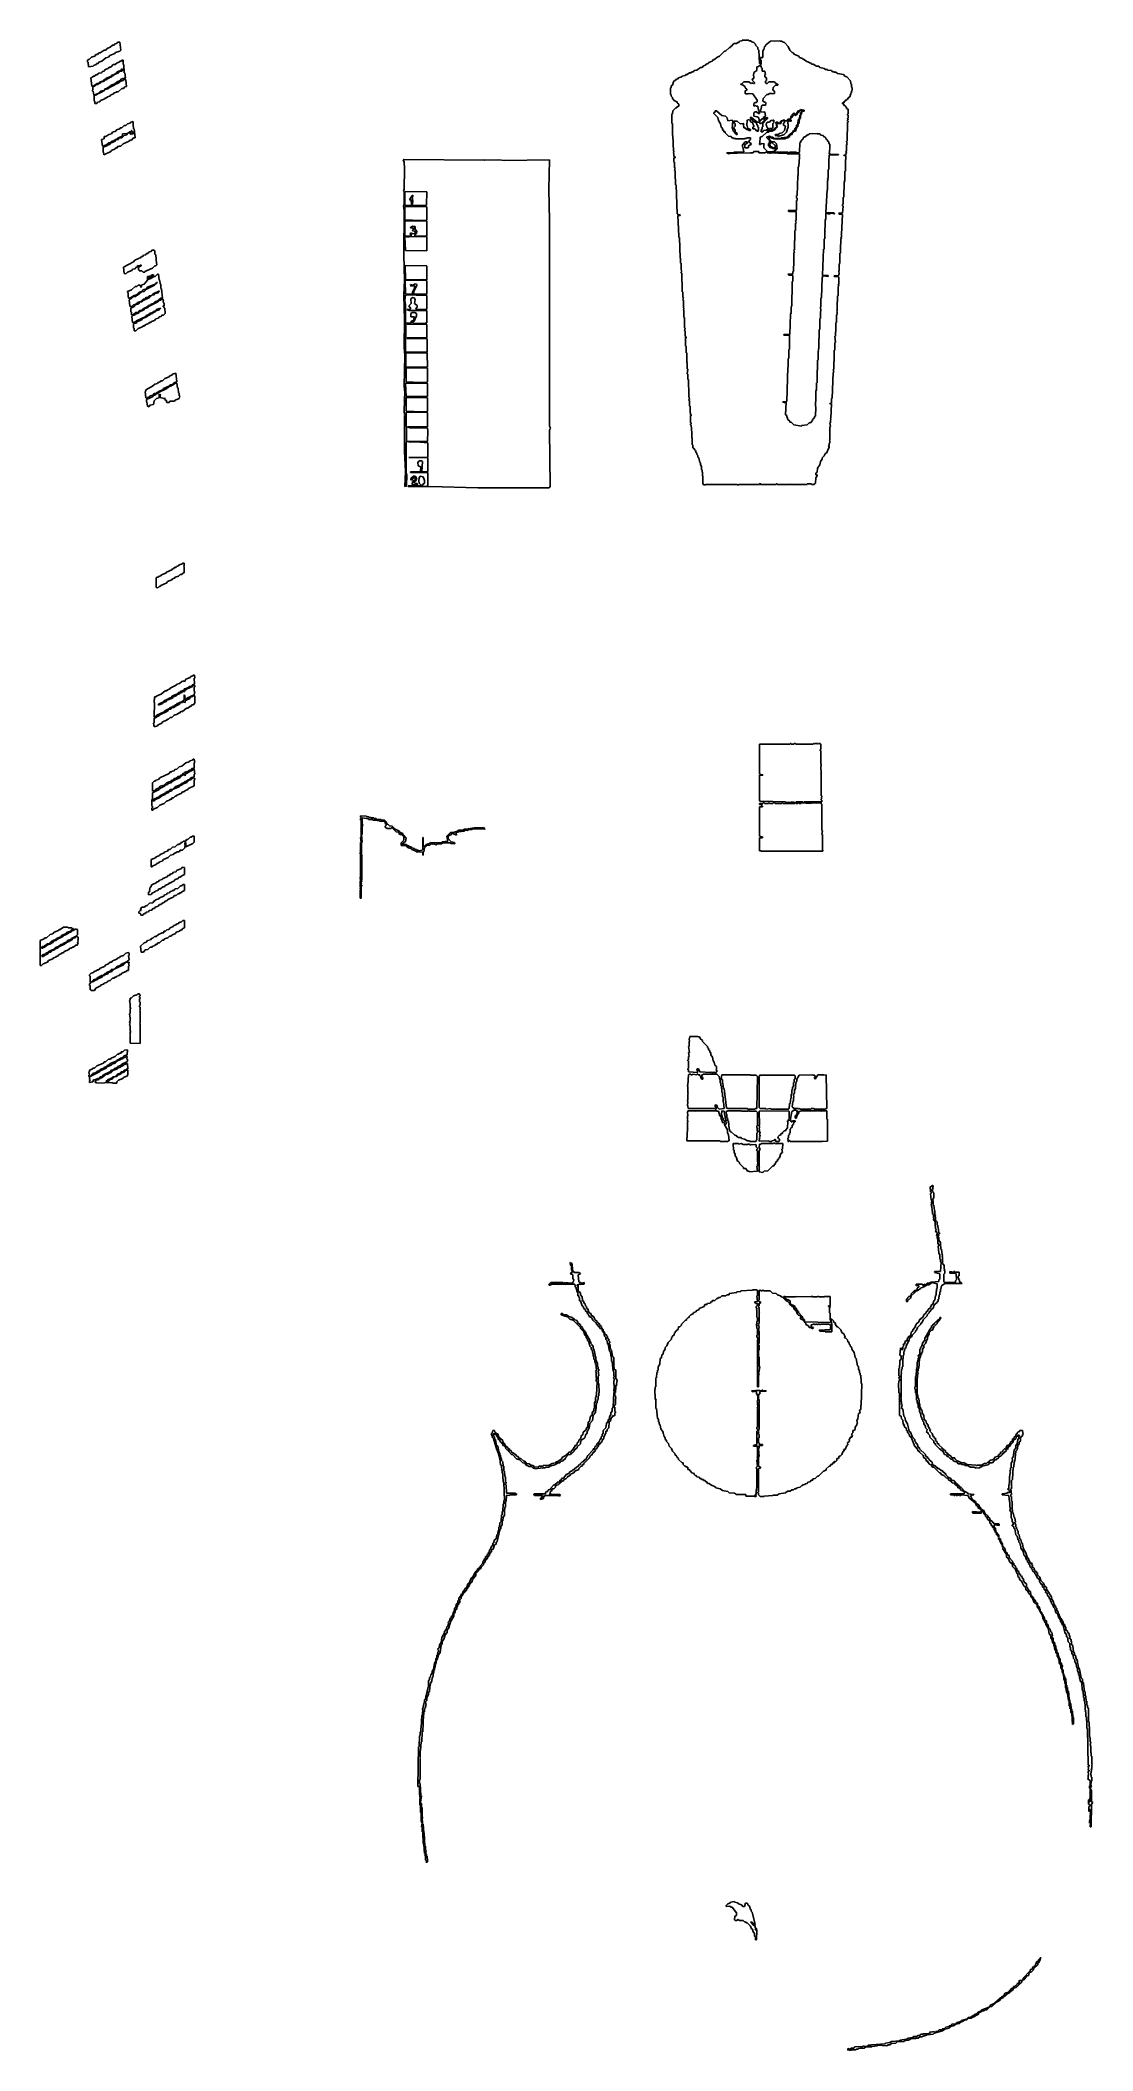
# Model space of a CAD drawing. Extents: x 76 to 558, y 148 to 1069.
import ezdxf

# ---------------------------------------------------------------- set-up
doc = ezdxf.new("R2010")
doc.units = 0

msp = doc.modelspace()

# ---------------------------------------------------------------- linework, layer by layer
at = {"layer": 'BRACING'}
for p, q in [((519.13, 425.53), (518.37, 424.52)), ((518.37, 424.52), (518.37, 424.05)), ((518.37, 424.05), (518.84, 424.05)), ((518.84, 424.05), (519.09, 423.55)), ((519.09, 423.55), (519.35, 424.52)), ((519.6, 425.53), (519.13, 425.53)), ((519.35, 424.52), (520.36, 425.32)), ((520.4, 426.34), (519.6, 425.53)), ((520.36, 426.04), (520.87, 426.08)), ((520.36, 425.32), (520.36, 426.04)), ((521.17, 427.1), (520.4, 427.06)), ((520.4, 427.06), (520.4, 426.34)), ((520.87, 426.08), (521.63, 426.85)), ((521.42, 428.33), (521.17, 427.1)), ((521.93, 428.37), (521.42, 428.33)), ((521.63, 427.82), (522.9, 428.37)), ((521.63, 426.85), (521.63, 427.82)), ((522.18, 429.34), (521.93, 428.37)), ((522.94, 429.64), (522.18, 429.34)), ((522.94, 424.31), (522.18, 423.25)), ((522.9, 428.37), (523.2, 429.64)), ((523.45, 430.66), (522.94, 430.36)), ((522.94, 430.36), (522.94, 429.64)), ((523.45, 426.08), (522.94, 425.28)), ((522.94, 425.28), (522.94, 424.31)), ((523.2, 429.64), (523.92, 429.64)), ((523.41, 423.29), (523.92, 425.79)), ((523.96, 431.63), (523.45, 431.12)), ((523.45, 431.12), (523.45, 430.66)), ((523.71, 428.07), (523.45, 426.08)), ((524.21, 428.62), (523.71, 428.07)), ((523.92, 429.64), (523.96, 430.15)), ((523.92, 425.79), (524.43, 425.83)), ((524.43, 431.63), (523.96, 431.63)), ((523.96, 430.15), (524.47, 430.11)), ((524.47, 430.11), (524.21, 428.62)), ((524.72, 432.14), (524.43, 431.63)), ((524.43, 426.8), (524.93, 427.36)), ((524.43, 425.83), (524.43, 426.8)), ((525.95, 432.14), (524.72, 432.14)), ((524.93, 428.84), (525.48, 429.64)), ((524.93, 427.36), (524.93, 428.84)), ((525.48, 429.64), (525.95, 429.64)), ((526.2, 430.4), (525.95, 432.14)), ((525.95, 430.36), (526.2, 430.4)), ((525.95, 429.64), (525.95, 430.36)), ((520.66, 415.16), (520.4, 415.12)), ((520.4, 415.12), (520.4, 413.89)), ((521.42, 418.46), (520.66, 417.15)), ((520.66, 417.15), (520.66, 415.16)), ((521.67, 419.99), (521.17, 419.69)), ((521.17, 419.69), (521.42, 418.46)), ((521.38, 409.83), (521.63, 415.37)), ((521.63, 415.37), (521.89, 415.42)), ((522.18, 423.25), (521.67, 419.99)), ((521.89, 416.64), (522.14, 416.69)), ((521.89, 415.42), (521.89, 416.64)), ((522.14, 417.91), (522.39, 417.96)), ((522.14, 416.69), (522.14, 417.91)), ((522.39, 417.96), (522.9, 422.74)), ((522.9, 422.74), (523.41, 423.29)), ((519.64, 405.51), (519.13, 405.47)), ((519.13, 405.47), (519.9, 404.71)), ((519.9, 408.05), (519.64, 408.01)), ((519.64, 408.01), (519.9, 407.29)), ((519.9, 407.29), (519.64, 407.25)), ((519.64, 407.25), (519.64, 405.51)), ((520.15, 411.35), (519.9, 411.31)), ((519.9, 411.31), (519.9, 408.05)), ((520.4, 413.89), (520.15, 413.85)), ((520.15, 413.85), (520.4, 412.62)), ((520.4, 412.62), (520.15, 412.58)), ((520.15, 412.58), (520.15, 411.35)), ((520.62, 405.47), (520.87, 405.51)), ((520.87, 402.97), (520.62, 405.47)), ((520.87, 409.28), (521.38, 409.83)), ((520.87, 406.78), (520.87, 409.28)), ((521.12, 406.53), (520.87, 406.78)), ((520.87, 406.48), (521.12, 406.53)), ((520.87, 405.51), (520.87, 406.48)), ((519.09, 403.44), (516.59, 403.18)), ((516.59, 403.18), (516.59, 402.72)), ((516.59, 402.72), (519.64, 402.42)), ((519.13, 403.94), (519.09, 403.44)), ((519.9, 403.73), (519.13, 403.94)), ((519.64, 402.42), (519.9, 399.42)), ((519.9, 404.71), (519.9, 403.73)), ((519.9, 399.42), (520.15, 399.37)), ((520.15, 399.37), (520.15, 396.88)), ((520.15, 396.88), (520.4, 396.83)), ((520.4, 396.83), (520.15, 395.35)), ((520.62, 402.93), (520.87, 402.97)), ((520.62, 401.95), (520.62, 402.93)), ((520.87, 401.91), (520.62, 401.95)), ((520.87, 399.92), (520.87, 401.91)), ((521.12, 399.88), (520.87, 399.92)), ((521.12, 398.65), (521.12, 399.88)), ((521.38, 398.61), (521.12, 398.65)), ((521.12, 398.36), (521.38, 398.61)), ((521.12, 395.86), (521.12, 398.36)), ((521.38, 395.82), (521.12, 395.86)), ((521.38, 394.59), (521.38, 395.82)), ((520.15, 395.35), (520.66, 395.05)), ((520.66, 395.05), (520.66, 392.3)), ((520.66, 392.3), (521.17, 391.5)), ((521.17, 391.5), (521.17, 390.52)), ((521.17, 390.52), (521.67, 389.97)), ((521.67, 389), (521.17, 388.96)), ((521.17, 388.96), (521.17, 388.49)), ((521.17, 388.49), (521.93, 388.2)), ((521.63, 394.55), (521.38, 394.59)), ((522.14, 392.3), (521.63, 394.55)), ((521.67, 389.97), (521.67, 389)), ((521.93, 388.2), (521.93, 387.48)), ((521.93, 387.48), (522.44, 387.18)), ((522.39, 392.26), (522.14, 392.3)), ((522.65, 390.27), (522.39, 392.26)), ((522.39, 390.23), (522.65, 390.27)), ((522.39, 389.76), (522.39, 390.23)), ((522.9, 388.96), (522.39, 389.76)), ((522.44, 387.18), (522.94, 384.43)), ((522.9, 387.98), (522.9, 388.96)), ((523.16, 387.94), (522.9, 387.98)), ((523.16, 387.22), (523.16, 387.94)), ((523.41, 387.18), (523.16, 387.22)), ((523.66, 386.21), (523.41, 387.18)), ((522.94, 384.43), (523.45, 383.88)), ((523.45, 383.88), (523.71, 382.4)), ((523.92, 386.16), (523.66, 386.21)), ((523.71, 382.4), (524.21, 381.85)), ((523.92, 384.94), (523.92, 386.16)), ((524.43, 384.39), (523.92, 384.94)), ((524.21, 381.85), (524.21, 381.13)), ((524.21, 381.13), (524.72, 380.58)), ((524.68, 382.65), (524.43, 384.39)), ((525.19, 382.35), (524.68, 382.65)), ((524.72, 380.58), (524.98, 379.35)), ((524.98, 379.35), (525.23, 379.31)), ((525.44, 380.87), (525.19, 382.35)), ((525.23, 379.31), (525.23, 378.33)), ((525.23, 378.33), (526.25, 376.77)), ((525.95, 380.32), (525.44, 380.87)), ((526.2, 378.33), (525.95, 380.32)), ((527.47, 376.26), (526.2, 378.33)), ((526.25, 376.77), (526.75, 374.78)), ((526.75, 374.78), (527.26, 374.73)), ((527.26, 374.73), (527.26, 374.02)), ((527.26, 374.02), (527.52, 373.97)), ((527.98, 374.27), (527.47, 376.26)), ((527.52, 373.97), (527.77, 373)), ((527.77, 373), (528.28, 372.7)), ((528.74, 373.46), (527.98, 374.27)), ((528.28, 372.7), (528.28, 371.98)), ((528.28, 371.98), (528.79, 371.69)), ((529, 372.49), (528.74, 373.46)), ((528.79, 371.69), (528.79, 370.97)), ((528.79, 370.97), (529.29, 370.67)), ((529.25, 372.45), (529, 372.49)), ((529.25, 371.73), (529.25, 372.45)), ((529.55, 371.43), (529.25, 371.73)), ((529.29, 370.67), (529.29, 369.95)), ((529.29, 369.95), (530.06, 369.4)), ((530.27, 371.43), (529.55, 371.43)), ((530.01, 370.71), (530.27, 371.43)), ((530.52, 370.67), (530.01, 370.71)), ((530.06, 369.4), (530.06, 368.93)), ((530.06, 368.93), (530.56, 368.64)), ((530.27, 370.16), (530.52, 370.2)), ((530.27, 369.7), (530.27, 370.16)), ((530.78, 369.65), (530.27, 369.7)), ((530.52, 370.2), (530.52, 370.67)), ((530.56, 368.64), (530.56, 367.92)), ((531.28, 369.15), (530.78, 369.65)), ((531.28, 368.43), (531.28, 369.15)), ((531.79, 368.13), (531.28, 368.43)), ((530.56, 367.92), (531.58, 367.11)), ((531.58, 367.11), (531.58, 366.65)), ((531.58, 366.65), (532.09, 366.35)), ((531.79, 367.67), (531.79, 368.13)), ((532.3, 367.62), (531.79, 367.67)), ((532.09, 366.35), (532.85, 364.62)), ((532.34, 367.11), (532.3, 367.62)), ((532.81, 367.11), (532.34, 367.11)), ((532.81, 366.14), (532.81, 367.11)), ((533.82, 365.08), (532.81, 366.14)), ((532.85, 364.62), (533.61, 364.07)), ((533.61, 364.07), (533.87, 362.58)), ((534.33, 363.6), (533.82, 365.08)), ((533.87, 362.58), (534.37, 362.29)), ((535.6, 362.29), (534.33, 363.6)), ((534.37, 362.29), (534.37, 361.82)), ((534.37, 361.82), (534.88, 361.78)), ((534.88, 361.78), (535.14, 360.55)), ((535.14, 360.55), (535.64, 360.51)), ((536.11, 360.81), (535.6, 362.29)), ((535.64, 360.51), (535.9, 359.28)), ((535.9, 359.28), (536.41, 359.24)), ((536.87, 360.51), (536.11, 360.81)), ((536.41, 359.24), (536.41, 358.77)), ((536.87, 359.54), (536.87, 360.51)), ((539.16, 355.98), (536.87, 359.54)), ((536.41, 358.77), (536.66, 358.73)), ((536.66, 358.73), (536.41, 358.01)), ((536.41, 358.01), (537.17, 357.72)), ((537.17, 357.72), (537.42, 356.53)), ((537.42, 356.53), (538.18, 355.98)), ((538.18, 355.98), (538.18, 355.26)), ((538.18, 355.26), (538.69, 354.96)), ((538.69, 354.96), (538.69, 353.99)), ((538.69, 353.99), (539.2, 353.7)), ((539.16, 355.26), (539.16, 355.98)), ((540.17, 353.7), (539.16, 355.26)), ((539.2, 353.7), (539.2, 352.98)), ((539.2, 352.98), (539.71, 352.68)), ((539.71, 352.68), (540.22, 351.2)), ((540.43, 352.47), (540.17, 353.7)), ((540.22, 351.2), (540.72, 350.65)), ((540.68, 352.42), (540.43, 352.47)), ((540.68, 351.71), (540.68, 352.42)), ((541.19, 351.66), (540.68, 351.71)), ((540.72, 350.65), (541.23, 348.66)), ((541.19, 351.2), (541.19, 351.66)), ((541.7, 350.65), (541.19, 351.2)), ((541.7, 349.67), (541.7, 350.65)), ((541.23, 348.66), (541.99, 348.36)), ((542.21, 349.38), (541.7, 349.67)), ((541.99, 348.36), (542.5, 346.37)), ((542.21, 348.4), (542.21, 349.38)), ((542.71, 348.11), (542.21, 348.4)), ((542.5, 346.37), (543.26, 345.57)), ((542.71, 347.39), (542.71, 348.11)), ((543.22, 347.09), (542.71, 347.39)), ((543.22, 346.37), (543.22, 347.09)), ((543.98, 345.82), (543.22, 346.37)), ((543.26, 345.57), (543.26, 344.59)), ((543.26, 344.59), (543.77, 344.3)), ((543.77, 344.3), (544.03, 343.32)), ((543.98, 345.1), (543.98, 345.82)), ((544.49, 344.8), (543.98, 345.1)), ((544.03, 343.32), (544.53, 343.03)), ((544.75, 343.58), (544.49, 344.8)), ((544.53, 343.03), (545.3, 339.77)), ((545.25, 343.28), (544.75, 343.58)), ((545.25, 342.56), (545.25, 343.28)), ((545.76, 342.01), (545.25, 342.56)), ((545.76, 340.78), (545.76, 342.01)), ((546.48, 340.49), (545.76, 340.78)), ((545.3, 339.77), (546.02, 338.71)), ((546.02, 338.71), (546.02, 337.74)), ((546.02, 337.74), (546.52, 337.69)), ((546.48, 339.77), (546.48, 340.49)), ((547.24, 339.22), (546.48, 339.77)), ((546.52, 337.69), (546.78, 335.45)), ((546.78, 335.45), (547.54, 334.64)), ((547.24, 338.5), (547.24, 339.22)), ((547.75, 337.95), (547.24, 338.5)), ((547.5, 337.23), (547.75, 337.95)), ((548.26, 336.42), (547.5, 337.23)), ((547.54, 334.64), (547.54, 333.16)), ((547.54, 333.16), (548.05, 332.61)), ((548.05, 332.61), (547.79, 331.89)), ((547.79, 331.89), (548.56, 331.09)), ((548.26, 335.45), (548.26, 336.42)), ((548.51, 335.41), (548.26, 335.45)), ((548.26, 334.18), (548.51, 335.41)), ((548.77, 334.14), (548.26, 334.18)), ((548.77, 333.67), (548.77, 334.14)), ((549.02, 333.63), (548.77, 333.67)), ((549.28, 330.88), (549.02, 333.63)), ((548.56, 331.09), (548.56, 330.12)), ((548.56, 330.12), (549.06, 329.31)), ((549.06, 329.31), (549.32, 327.83)), ((549.78, 330.33), (549.28, 330.88)), ((549.32, 327.83), (549.83, 327.28)), ((549.78, 329.35), (549.78, 330.33)), ((550.29, 329.06), (549.78, 329.35)), ((549.83, 327.28), (549.83, 326.31)), ((549.83, 326.31), (550.33, 325.76)), ((550.29, 328.08), (550.29, 329.06)), ((551.05, 326.77), (550.29, 328.08)), ((550.33, 325.76), (550.84, 323.51)), ((550.84, 323.51), (551.1, 323.47)), ((551.05, 325.54), (551.05, 326.77)), ((551.31, 325.5), (551.05, 325.54)), ((551.1, 323.47), (551.1, 322.24)), ((551.1, 322.24), (551.6, 321.44)), ((551.56, 323.77), (551.31, 325.5)), ((552.07, 322.96), (551.56, 323.77)), ((552.83, 318.94), (552.07, 322.96)), ((551.6, 321.44), (551.6, 320.46)), ((551.6, 320.46), (551.86, 320.42)), ((551.86, 320.42), (552.11, 318.18)), ((552.11, 318.18), (552.37, 318.14)), ((552.37, 318.14), (552.37, 317.42)), ((552.37, 317.42), (552.87, 317.12)), ((553.34, 318.39), (552.83, 318.94)), ((552.87, 317.12), (553.38, 312.84)), ((553.34, 317.16), (553.34, 318.39)), ((553.85, 316.61), (553.34, 317.16)), ((554.35, 312.59), (553.85, 316.61)), ((553.38, 312.84), (553.64, 312.8)), ((553.64, 312.8), (553.89, 310.05)), ((553.89, 310.05), (554.14, 310.01)), ((554.14, 310.01), (554.14, 308.27)), ((554.14, 308.27), (554.4, 308.23)), ((554.61, 312.55), (554.35, 312.59)), ((554.4, 308.23), (554.4, 307)), ((554.4, 307), (554.65, 306.96)), ((554.61, 310.81), (554.61, 312.55)), ((554.86, 310.77), (554.61, 310.81)), ((554.65, 306.96), (554.65, 304.21)), ((554.65, 304.21), (554.91, 304.17)), ((554.91, 304.17), (554.65, 303.45)), ((554.86, 309.29), (554.86, 310.77)), ((555.12, 309.24), (554.86, 309.29)), ((555.12, 308.27), (555.12, 309.24)), ((555.37, 308.23), (555.12, 308.27)), ((555.37, 306.49), (555.37, 308.23)), ((555.62, 306.45), (555.37, 306.49)), ((555.62, 305.48), (555.62, 306.45)), ((556.13, 304.93), (555.62, 305.48)), ((556.13, 302.43), (556.13, 304.93)), ((554.65, 303.45), (554.91, 303.4)), ((554.91, 303.4), (554.91, 301.16)), ((554.91, 301.16), (555.16, 301.12)), ((555.16, 301.12), (555.16, 299.38)), ((555.16, 299.38), (555.41, 299.34)), ((555.41, 299.34), (555.41, 295.83)), ((555.41, 295.83), (555.67, 295.78)), ((555.67, 295.78), (555.92, 279.06)), ((556.39, 302.18), (556.13, 302.43)), ((556.13, 302.13), (556.39, 302.18)), ((556.13, 298.87), (556.13, 302.13)), ((556.39, 298.83), (556.13, 298.87)), ((556.39, 296.59), (556.39, 298.83)), ((556.64, 296.55), (556.39, 296.59)), ((556.64, 291.76), (556.64, 296.55)), ((556.9, 291.72), (556.64, 291.76)), ((556.9, 289.73), (556.9, 291.72)), ((557.15, 289.69), (556.9, 289.73)), ((556.9, 287.95), (557.15, 289.69)), ((557.15, 287.91), (556.9, 287.95)), ((557.15, 284.65), (557.15, 287.91)), ((555.92, 279.06), (556.43, 279.02)), ((556.39, 278.51), (555.92, 278.51)), ((555.92, 278.51), (555.92, 278.05)), ((555.92, 278.05), (556.18, 278)), ((556.18, 278), (555.92, 276.78)), ((555.92, 276.78), (556.39, 276.78)), ((556.43, 276.27), (555.92, 276.23)), ((555.92, 276.23), (556.18, 274.49)), ((556.43, 279.02), (556.39, 278.51)), ((556.39, 276.78), (556.43, 276.27)), ((557.4, 284.61), (557.15, 284.65)), ((557.4, 283.13), (557.4, 284.61)), ((557.66, 283.08), (557.4, 283.13)), ((557.4, 277.49), (557.66, 277.54)), ((557.66, 276.52), (557.4, 277.49)), ((557.4, 276.48), (557.66, 276.52)), ((557.4, 275.51), (557.4, 276.48)), ((557.66, 279.57), (557.66, 283.08)), ((557.91, 279.53), (557.66, 279.57)), ((557.66, 279.27), (557.91, 279.53)), ((557.66, 277.54), (557.66, 279.27)), ((555.92, 272.97), (555.67, 272.71)), ((555.67, 272.71), (556.85, 271.99)), ((556.18, 274.49), (555.92, 274.45)), ((555.92, 274.45), (555.92, 272.97)), ((556.85, 270.3), (556.6, 270.26)), ((556.6, 270.26), (556.85, 270)), ((556.85, 269.54), (556.6, 269.49)), ((556.6, 269.49), (556.6, 268.52)), ((556.6, 268.52), (556.85, 268.48)), ((556.85, 271.99), (556.85, 270.3)), ((556.85, 270), (556.85, 269.54)), ((556.85, 268.48), (556.85, 266.28)), ((557.06, 270.51), (557.32, 270.55)), ((557.57, 269.03), (557.06, 270.51)), ((557.06, 268.99), (557.57, 269.03)), ((557.06, 267.76), (557.06, 268.99)), ((557.57, 267.72), (557.06, 267.76)), ((557.15, 275.46), (557.4, 275.51)), ((557.15, 274.49), (557.15, 275.46)), ((557.4, 274.45), (557.15, 274.49)), ((557.32, 271.74), (557.66, 271.78)), ((557.32, 270.55), (557.32, 271.74)), ((557.4, 273.47), (557.4, 274.45)), ((557.66, 273.43), (557.4, 273.47)), ((557.57, 262.21), (557.57, 267.72)), ((557.66, 271.78), (557.66, 273.43)), ((556.3, 263.19), (556.09, 263.19)), ((556.09, 263.19), (556.09, 261.2)), ((556.09, 261.2), (556.81, 260.94)), ((556.34, 258.15), (556.09, 257.89)), ((556.09, 257.89), (556.56, 257.89)), ((556.3, 262.21), (556.3, 263.19)), ((556.81, 262.17), (556.3, 262.21)), ((556.85, 260.43), (556.34, 260.14)), ((556.34, 260.14), (556.34, 258.15)), ((556.56, 257.89), (556.6, 258.66)), ((556.85, 266.28), (556.6, 266.23)), ((556.6, 266.23), (556.85, 265.98)), ((556.6, 258.66), (557.11, 258.61)), ((556.85, 265.98), (556.81, 262.17)), ((556.81, 260.94), (556.85, 260.43)), ((557.11, 258.61), (557.11, 257.13)), ((557.32, 250.78), (557.57, 261.15)), ((558.08, 261.92), (557.57, 262.21)), ((557.57, 261.15), (558.08, 261.92)), ((556.85, 253.07), (556.34, 252.81)), ((556.34, 252.81), (557.11, 252.77)), ((556.85, 254.08), (556.6, 254.04)), ((556.6, 254.04), (556.85, 253.07)), ((557.11, 257.13), (556.85, 257.09)), ((556.85, 257.09), (557.11, 256.37)), ((557.11, 256.37), (556.85, 256.33)), ((556.85, 256.33), (556.85, 254.08)), ((557.11, 252.77), (556.85, 250.78)), ((556.85, 250.78), (557.32, 250.78))]:
    msp.add_line(p, q, dxfattribs=at)
at = {"layer": 'BRIDGE_ROUTE'}
for p, q in [((225.76, 713.36), (223.01, 713.61)), ((223.01, 713.61), (223.01, 712.89)), ((223.01, 712.89), (223.27, 712.85)), ((223.27, 712.39), (223.01, 712.34)), ((223.01, 712.34), (223.01, 711.62)), ((223.01, 711.62), (223.27, 711.58)), ((223.27, 712.85), (223.27, 712.39)), ((223.27, 711.58), (223.27, 707.56)), ((223.73, 710.61), (223.77, 712.64)), ((223.99, 710.35), (223.73, 710.61)), ((223.73, 710.31), (223.99, 710.35)), ((223.73, 709.59), (223.73, 710.31)), ((223.99, 709.55), (223.73, 709.59)), ((223.73, 709.04), (223.99, 709.08)), ((223.73, 705.02), (223.73, 709.04)), ((223.77, 712.64), (226.57, 712.13)), ((223.99, 709.08), (223.99, 709.55)), ((225.81, 713.1), (225.76, 713.36)), ((226.82, 713.1), (225.81, 713.1)), ((226.57, 712.13), (226.61, 711.88)), ((226.61, 711.88), (228.6, 711.88)), ((226.86, 712.85), (226.82, 713.1)), ((227.84, 712.85), (226.86, 712.85)), ((227.88, 712.6), (227.84, 712.85)), ((229.11, 712.6), (227.88, 712.6)), ((228.6, 711.88), (228.64, 711.62)), ((228.64, 711.62), (230.63, 711.62)), ((229.15, 712.34), (229.11, 712.6)), ((230.12, 712.34), (229.15, 712.34)), ((230.17, 712.09), (230.12, 712.34)), ((232.41, 711.84), (230.17, 712.09)), ((230.63, 711.62), (230.67, 711.37)), ((230.67, 711.37), (231.65, 711.37)), ((231.65, 711.37), (231.69, 711.12)), ((231.69, 711.12), (233.68, 711.12)), ((232.45, 711.58), (232.41, 711.84)), ((233.93, 711.58), (232.45, 711.58)), ((233.68, 711.12), (234.23, 710.57)), ((234.7, 710.82), (233.93, 711.58)), ((234.23, 710.57), (234.23, 710.1)), ((234.23, 710.1), (234.74, 709.8)), ((234.74, 709.08), (234.23, 708.79)), ((234.23, 708.79), (234.48, 708.07)), ((234.99, 709.8), (234.7, 710.82)), ((234.74, 709.8), (234.74, 709.08)), ((235.46, 709.8), (234.99, 709.8)), ((236.26, 709.04), (235.46, 709.8)), ((237.49, 708.79), (236.26, 709.04)), ((238.8, 707.52), (237.49, 708.79)), ((223.27, 707.56), (223.01, 707.52)), ((223.01, 707.52), (223.27, 707.26)), ((223.27, 706.54), (223.01, 706.5)), ((223.01, 706.5), (223.27, 706.25)), ((223.27, 703.75), (223.01, 703.71)), ((223.01, 703.71), (223.27, 701.46)), ((223.27, 701.46), (223.01, 701.42)), ((223.01, 701.42), (223.01, 697.91)), ((223.27, 707.26), (223.27, 706.54)), ((223.27, 706.25), (223.27, 703.75)), ((223.48, 704.98), (223.73, 705.02)), ((223.73, 701.46), (223.48, 704.98)), ((223.48, 701.42), (223.73, 701.46)), ((223.48, 695.62), (223.48, 701.42)), ((234.48, 708.07), (234.95, 708.07)), ((234.95, 708.07), (234.99, 707.81)), ((234.99, 707.81), (236.98, 707.81)), ((236.98, 707.81), (237.02, 708.07)), ((237.02, 708.07), (237.49, 708.07)), ((237.49, 708.07), (239.31, 706.29)), ((240.54, 706.76), (238.8, 707.52)), ((239.31, 706.29), (240.54, 706.04)), ((241.09, 705.99), (240.54, 706.76)), ((240.54, 706.04), (240.58, 705.53)), ((240.58, 705.53), (241.09, 705.02)), ((242.32, 705.48), (241.09, 705.99)), ((241.09, 705.02), (241.81, 705.02)), ((242.87, 702.48), (241.6, 701.17)), ((241.6, 701.17), (241.6, 699.94)), ((241.6, 699.94), (243.59, 699.94)), ((241.81, 705.02), (242.87, 703.96)), ((242.1, 700.41), (242.1, 700.96)), ((242.1, 700.96), (242.57, 700.96)), ((244.09, 700.41), (242.1, 700.41)), ((242.57, 704.77), (242.32, 705.48)), ((243.33, 704.22), (242.57, 704.77)), ((242.57, 700.96), (243.12, 701.72)), ((242.87, 703.96), (242.87, 702.48)), ((243.12, 701.72), (243.59, 701.72)), ((243.33, 703.75), (243.33, 704.22)), ((243.84, 703.45), (243.33, 703.75)), ((243.59, 701.72), (243.84, 703.45)), ((243.59, 699.94), (244.14, 699.43)), ((244.39, 699.9), (244.09, 700.41)), ((245.11, 699.9), (244.39, 699.9)), ((245.41, 699.39), (245.11, 699.9)), ((251.71, 703.71), (251.5, 703.71)), ((251.5, 703.71), (251.5, 698.16)), ((251.71, 699.69), (251.71, 703.71)), ((252.22, 699.64), (251.71, 699.69)), ((253.03, 700.41), (252.22, 699.64)), ((252.22, 698.88), (253.28, 699.94)), ((254.76, 700.91), (253.03, 700.41)), ((253.28, 699.94), (254.76, 700.19)), ((255.06, 701.42), (254.76, 700.91)), ((254.76, 700.19), (255.31, 700.7)), ((259.84, 701.17), (255.06, 701.42)), ((255.31, 700.7), (256.29, 700.7)), ((256.29, 700.7), (256.33, 700.45)), ((256.33, 700.45), (257.3, 700.7)), ((257.3, 700.7), (257.6, 700.19)), ((257.6, 700.19), (257.85, 700.7)), ((257.85, 700.7), (260.1, 700.7)), ((260.39, 701.67), (259.84, 701.17)), ((260.1, 700.7), (260.65, 701.21)), ((262.89, 701.93), (260.39, 701.67)), ((260.65, 701.21), (263.91, 701.21)), ((264.2, 705.99), (262.42, 704.22)), ((262.42, 704.22), (262.89, 701.93)), ((263.14, 704.22), (263.69, 704.77)), ((263.14, 703.24), (263.14, 704.22)), ((264.46, 701.67), (263.14, 703.24)), ((263.69, 704.77), (264.16, 704.77)), ((263.91, 701.21), (264.71, 700.7)), ((264.16, 704.77), (264.71, 705.53)), ((265.94, 705.99), (264.2, 705.99)), ((265.94, 701.42), (264.46, 701.67)), ((264.71, 705.53), (265.43, 705.53)), ((264.71, 700.7), (264.96, 700.96)), ((264.96, 700.96), (266.19, 700.7)), ((265.43, 705.53), (265.47, 705.27)), ((265.47, 705.27), (266.95, 704.77)), ((265.98, 706.25), (265.94, 705.99)), ((266.19, 700.7), (265.94, 701.42)), ((266.7, 706.25), (265.98, 706.25)), ((268.01, 707.01), (266.7, 706.25)), ((266.7, 705.74), (267, 706.04)), ((266.95, 704.77), (266.7, 705.74)), ((267, 706.04), (267.72, 706.04)), ((267.72, 706.04), (267.76, 706.29)), ((267.76, 706.29), (270.26, 706.54)), ((269.75, 707.01), (268.01, 707.01)), ((270.55, 707.52), (269.75, 707.01)), ((270.26, 706.54), (271.06, 707.05)), ((272.03, 707.52), (270.55, 707.52)), ((271.06, 707.05), (271.78, 706.8)), ((271.78, 706.8), (272.58, 707.31)), ((272.08, 707.77), (272.03, 707.52)), ((273.05, 707.52), (272.08, 707.77)), ((272.58, 707.31), (274.07, 707.31)), ((273.09, 707.77), (273.05, 707.52)), ((274.07, 707.77), (273.09, 707.77)), ((274.11, 708.03), (274.07, 707.77)), ((274.07, 707.31), (274.11, 707.56)), ((274.83, 707.77), (274.11, 708.03)), ((274.11, 707.56), (274.57, 707.56)), ((274.57, 707.56), (274.62, 707.31)), ((274.62, 707.31), (274.87, 707.56)), ((274.87, 708.03), (274.83, 707.77)), ((278.13, 708.03), (274.87, 708.03)), ((274.87, 707.56), (279.4, 707.56)), ((278.38, 708.28), (278.13, 708.03)), ((278.43, 708.03), (278.38, 708.28)), ((278.89, 708.03), (278.43, 708.03)), ((279.15, 708.28), (278.89, 708.03)), ((279.91, 707.77), (279.15, 708.28)), ((279.4, 707.56), (279.65, 707.31)), ((279.65, 707.31), (279.91, 707.77)), ((223.01, 697.91), (222.76, 697.86)), ((222.76, 697.86), (223.01, 697.61)), ((223.01, 697.61), (222.76, 696.13)), ((222.76, 696.13), (223.01, 696.09)), ((223.01, 696.09), (223.05, 686.48)), ((223.77, 695.11), (223.48, 695.62)), ((223.52, 695.07), (223.77, 695.11)), ((223.52, 684.19), (223.52, 695.07)), ((244.14, 699.43), (244.6, 699.43)), ((244.6, 699.43), (244.64, 698.92)), ((244.64, 698.92), (246.13, 698.67)), ((246.13, 699.39), (245.41, 699.39)), ((246.42, 698.88), (246.13, 699.39)), ((246.13, 698.67), (246.42, 698.16)), ((247.65, 698.63), (246.42, 698.88)), ((246.42, 698.16), (248.41, 697.4)), ((247.69, 698.37), (247.65, 698.63)), ((248.67, 698.12), (247.69, 698.37)), ((248.41, 697.4), (248.45, 697.15)), ((248.45, 697.15), (249.43, 697.15)), ((248.71, 697.86), (248.67, 698.12)), ((249.43, 697.86), (248.71, 697.86)), ((249.47, 697.61), (249.43, 697.86)), ((249.43, 697.15), (249.47, 696.89)), ((251.21, 697.86), (249.47, 697.61)), ((249.47, 696.89), (249.72, 697.15)), ((249.72, 697.15), (250.19, 697.15)), ((250.19, 697.15), (250.23, 696.89)), ((250.23, 696.89), (251.21, 697.15)), ((251.5, 698.16), (251.21, 697.86)), ((251.21, 697.15), (251.5, 696.85)), ((251.5, 696.85), (251.5, 695.62)), ((251.5, 695.62), (251.71, 695.62)), ((251.71, 697.1), (251.97, 697.15)), ((251.71, 695.62), (251.71, 697.1)), ((251.97, 697.15), (252.22, 698.88)), ((223.05, 686.48), (222.8, 686.43)), ((222.8, 686.43), (223.05, 686.18)), ((223.05, 685.46), (222.8, 685.42)), ((222.8, 685.42), (222.8, 684.95)), ((222.8, 684.95), (223.05, 684.91)), ((223.05, 684.45), (222.8, 684.4)), ((222.8, 684.4), (223.05, 684.15)), ((223.05, 683.68), (222.8, 683.64)), ((222.8, 683.64), (222.8, 680.89)), ((223.05, 686.18), (223.05, 685.46)), ((223.05, 684.91), (223.05, 684.45)), ((223.05, 684.15), (223.05, 683.68)), ((223.27, 684.15), (223.52, 684.19)), ((223.52, 683.18), (223.27, 684.15)), ((223.27, 683.13), (223.52, 683.18)), ((223.27, 682.67), (223.27, 683.13)), ((223.52, 682.41), (223.27, 682.67)), ((223.27, 682.37), (223.52, 682.41)), ((223.27, 681.91), (223.27, 682.37)), ((223.52, 681.86), (223.27, 681.91)), ((223.27, 681.35), (223.52, 681.4)), ((223.27, 675.81), (223.27, 681.35)), ((223.52, 681.4), (223.52, 681.86)), ((222.8, 680.89), (223.05, 680.85)), ((223.05, 680.85), (222.8, 680.13)), ((222.8, 680.13), (223.05, 680.09)), ((223.05, 679.62), (222.8, 679.58)), ((222.8, 679.58), (222.8, 675.81)), ((222.8, 675.81), (223.27, 675.81)), ((223.05, 680.09), (223.05, 679.62)), ((484.34, 479.38), (483.32, 478.32)), ((484.8, 480.1), (484.34, 480.1)), ((484.34, 480.1), (484.34, 479.38)), ((485.1, 480.86), (484.8, 480.1)), ((484.8, 478.11), (485.31, 479.59)), ((485.61, 480.91), (485.1, 480.86)), ((485.31, 479.59), (486.83, 481.16)), ((486.37, 482.13), (485.61, 481.37)), ((485.61, 481.37), (485.61, 480.91)), ((486.83, 482.13), (486.37, 482.13)), ((487.13, 482.9), (486.83, 482.13)), ((486.83, 481.63), (487.6, 482.18)), ((486.83, 481.16), (486.83, 481.63)), ((487.6, 482.9), (487.13, 482.9)), ((488.15, 483.45), (487.6, 482.9)), ((487.6, 482.64), (488.1, 482.68)), ((487.6, 482.18), (487.6, 482.64)), ((488.1, 483.4), (488.61, 483.45)), ((488.1, 482.68), (488.1, 483.4)), ((488.15, 483.91), (488.15, 483.45)), ((488.61, 483.91), (488.15, 483.91)), ((488.61, 483.45), (488.61, 483.91)), ((479.26, 469.48), (479, 469.43)), ((479, 469.43), (479, 467.19)), ((479.76, 470.49), (479.26, 470.2)), ((479.26, 470.2), (479.26, 469.48)), ((480.27, 472.48), (479.76, 470.49)), ((480.23, 469.43), (480.74, 470.24)), ((480.23, 468.21), (480.23, 469.43)), ((481.29, 473.54), (480.27, 472.48)), ((480.74, 471.21), (481.5, 472.02)), ((480.74, 470.24), (480.74, 471.21)), ((482.3, 476.08), (481.29, 474.51)), ((481.29, 474.51), (481.29, 473.54)), ((481.5, 472.02), (482.26, 474.01)), ((482.26, 474.01), (482.52, 474.05)), ((482.81, 476.84), (482.3, 476.55)), ((482.3, 476.55), (482.3, 476.08)), ((482.52, 475.02), (483.28, 476.33)), ((482.52, 474.05), (482.52, 475.02)), ((483.32, 478.32), (482.81, 476.84)), ((483.28, 477.05), (484.34, 478.11)), ((483.28, 476.33), (483.28, 477.05)), ((484.34, 478.11), (484.8, 478.11)), ((477.48, 460.29), (477.22, 457.03)), ((477.73, 461.09), (477.48, 461.05)), ((477.48, 461.05), (477.73, 460.33)), ((477.73, 460.33), (477.48, 460.29)), ((477.99, 463.63), (477.73, 463.59)), ((477.73, 463.59), (477.73, 461.09)), ((478.24, 465.37), (477.99, 463.63)), ((478.2, 460.54), (478.45, 460.59)), ((478.2, 459.57), (478.2, 460.54)), ((478.71, 466.64), (478.24, 466.64)), ((478.24, 466.64), (478.49, 465.41)), ((478.49, 465.41), (478.24, 465.37)), ((478.45, 460.59), (478.71, 465.12)), ((478.75, 467.15), (478.71, 466.64)), ((478.71, 465.12), (479.21, 465.92)), ((479, 467.19), (478.75, 467.15)), ((479.21, 466.64), (479.72, 466.94)), ((479.21, 465.92), (479.21, 466.64)), ((479.72, 467.66), (480.23, 468.21)), ((479.72, 466.94), (479.72, 467.66)), ((476.97, 452.2), (476.72, 452.16)), ((476.72, 452.16), (476.72, 451.19)), ((476.72, 451.19), (476.97, 451.15)), ((477.22, 457.03), (476.97, 456.99)), ((476.97, 456.99), (476.97, 452.2)), ((476.97, 451.15), (476.97, 449.41)), ((477.69, 456.23), (477.94, 456.27)), ((477.69, 453.47), (477.69, 456.23)), ((477.94, 453.22), (477.69, 453.47)), ((477.69, 453.18), (477.94, 453.22)), ((477.69, 448.9), (477.69, 453.18)), ((477.94, 459.53), (478.2, 459.57)), ((478.2, 458.05), (477.94, 459.53)), ((477.94, 458), (478.2, 458.05)), ((477.94, 456.27), (477.94, 458)), ((476.97, 449.41), (477.22, 449.37)), ((477.22, 449.37), (477.22, 448.39)), ((477.22, 448.39), (477.48, 448.35)), ((477.48, 448.35), (477.48, 446.11)), ((477.48, 446.11), (477.73, 446.07)), ((477.94, 448.86), (477.69, 448.9)), ((477.73, 446.07), (477.73, 445.09)), ((477.73, 445.09), (478.24, 444.29)), ((478.2, 446.87), (477.94, 448.86)), ((478.45, 446.83), (478.2, 446.87)), ((478.24, 444.29), (478.24, 442.85)), ((478.24, 442.85), (478.75, 442.04)), ((478.71, 444.08), (478.45, 446.83)), ((478.96, 444.03), (478.71, 444.08)), ((478.75, 442.04), (478.75, 440.82)), ((478.96, 443.1), (478.96, 444.03)), ((479.47, 442.55), (478.96, 443.1)), ((479.47, 441.83), (479.47, 442.55)), ((479.98, 441.28), (479.47, 441.83)), ((478.75, 440.82), (479.26, 440.01)), ((479.26, 440.01), (479.51, 438.28)), ((479.51, 438.28), (479.76, 438.23)), ((479.76, 438.23), (480.02, 437.26)), ((479.98, 440.31), (479.98, 441.28)), ((480.74, 439), (479.98, 440.31)), ((480.02, 437.26), (480.27, 437.22)), ((480.27, 437.22), (480.27, 436.5)), ((480.27, 436.5), (480.78, 435.95)), ((480.99, 437.26), (480.74, 439)), ((480.78, 435.95), (480.78, 435.23)), ((480.78, 435.23), (481.54, 434.17)), ((481.25, 437.22), (480.99, 437.26)), ((481.29, 436.71), (481.25, 437.22)), ((481.75, 436.71), (481.29, 436.71)), ((481.54, 434.17), (481.54, 433.45)), ((481.54, 433.45), (482.3, 432.65)), ((482.01, 435.48), (481.75, 436.71)), ((482.77, 434.68), (482.01, 435.48)), ((482.3, 432.65), (482.05, 431.42)), ((482.77, 433.96), (482.77, 434.68)), ((483.28, 433.41), (482.77, 433.96)), ((483.28, 432.94), (483.28, 433.41)), ((483.79, 432.65), (483.28, 432.94)), ((483.53, 431.93), (483.79, 432.65)), ((482.05, 431.42), (482.81, 431.12)), ((482.81, 431.12), (482.81, 430.66)), ((482.81, 430.66), (483.57, 429.85)), ((484.55, 430.87), (483.53, 431.93)), ((483.57, 429.85), (483.57, 429.13)), ((483.57, 429.13), (485.35, 427.31)), ((485.06, 429.39), (484.55, 430.87)), ((485.56, 429.34), (485.06, 429.39)), ((485.35, 427.31), (485.35, 426.59)), ((485.35, 426.59), (486.11, 426.04)), ((485.61, 428.58), (485.56, 429.34)), ((486.33, 428.58), (485.61, 428.58)), ((486.07, 427.61), (486.33, 428.58)), ((486.83, 427.06), (486.07, 427.61)), ((486.11, 426.04), (486.11, 425.58)), ((486.11, 425.58), (487.89, 423.8)), ((487.09, 426.08), (486.83, 427.06)), ((487.6, 426.04), (487.09, 426.08)), ((487.6, 425.58), (487.6, 426.04)), ((489.12, 424.26), (487.6, 425.58)), ((487.89, 423.8), (488.61, 423.55)), ((488.61, 423.55), (488.65, 423.04)), ((489.12, 423.8), (489.12, 424.26)), ((489.63, 423.76), (489.12, 423.8)), ((490.18, 422.99), (489.63, 423.76)), ((517.61, 423.76), (516.85, 422.99)), ((518.08, 423.76), (517.61, 423.76)), ((518.58, 423.25), (518.08, 423.76)), ((488.65, 423.04), (489.12, 423.04)), ((489.12, 423.04), (489.67, 422.49)), ((489.67, 422.49), (490.18, 421.26)), ((490.64, 422.99), (490.18, 422.99)), ((490.18, 421.26), (491.15, 421.01)), ((490.64, 422.27), (490.64, 422.99)), ((490.94, 421.98), (490.64, 422.27)), ((491.41, 421.98), (490.94, 421.98)), ((491.15, 421.01), (491.45, 420.24)), ((492.21, 420.96), (491.41, 421.98)), ((491.45, 420.24), (491.91, 420.24)), ((491.91, 420.24), (492.97, 419.23)), ((492.68, 420.96), (492.21, 420.96)), ((493.73, 419.69), (492.68, 420.96)), ((492.97, 419.23), (493.95, 418.97)), ((494.96, 419.69), (493.73, 419.69)), ((493.95, 418.97), (494.5, 418.21)), ((494.5, 418.21), (495.98, 417.7)), ((494.96, 419.23), (494.96, 419.69)), ((495.77, 418.42), (494.96, 419.23)), ((497.25, 417.91), (495.77, 418.42)), ((495.98, 417.7), (496.53, 416.94)), ((496.53, 416.94), (498.01, 416.94)), ((497.8, 417.41), (497.25, 417.91)), ((499.28, 417.41), (497.8, 417.41)), ((498.01, 416.94), (498.05, 416.69)), ((498.05, 416.69), (499.53, 416.43)), ((500.59, 416.64), (499.28, 417.41)), ((499.53, 416.43), (499.58, 416.18)), ((499.58, 416.18), (500.8, 416.18)), ((504.61, 416.39), (500.59, 416.64)), ((500.8, 416.18), (502.12, 415.42)), ((502.12, 415.42), (503.85, 415.42)), ((503.85, 415.42), (504.66, 414.91)), ((504.66, 416.14), (504.61, 416.39)), ((505.12, 416.14), (504.66, 416.14)), ((504.66, 414.91), (504.91, 415.16)), ((504.91, 415.16), (506.14, 414.91)), ((505.16, 416.39), (505.12, 416.14)), ((507.15, 416.39), (505.16, 416.39)), ((506.14, 414.91), (506.43, 415.42)), ((506.43, 415.42), (506.9, 415.42)), ((506.9, 415.42), (507.45, 415.92)), ((508.47, 417.15), (507.15, 416.39)), ((507.45, 415.92), (510.2, 416.43)), ((509.44, 417.15), (508.47, 417.15)), ((509.99, 417.66), (509.44, 417.15)), ((510.46, 417.66), (509.99, 417.66)), ((510.2, 416.43), (511.01, 417.45)), ((511.01, 418.42), (510.46, 417.66)), ((512.49, 418.93), (511.01, 418.42)), ((511.01, 417.45), (512.23, 417.45)), ((512.23, 417.45), (513.29, 418.72)), ((513.55, 420.2), (512.49, 418.93)), ((513.29, 418.72), (514.01, 418.72)), ((514.77, 420.45), (513.55, 420.2)), ((514.01, 418.72), (514.05, 419.23)), ((514.05, 419.23), (514.52, 419.23)), ((514.52, 419.23), (515.58, 420.5)), ((515.07, 421.22), (514.77, 420.45)), ((515.83, 421.51), (515.07, 421.22)), ((515.58, 420.5), (516.04, 420.5)), ((516.81, 422.49), (515.83, 422.23)), ((515.83, 422.23), (515.83, 421.51)), ((516.04, 420.5), (516.55, 421.01)), ((516.55, 421.01), (516.59, 421.51)), ((516.59, 421.51), (517.06, 421.51)), ((516.85, 422.99), (516.81, 422.49)), ((517.06, 421.51), (517.86, 422.53)), ((517.86, 422.53), (518.33, 422.53)), ((518.33, 422.53), (518.58, 423.25))]:
    msp.add_line(p, q, dxfattribs=at)
at = {"layer": 'CONTROL_CAVITY'}
for p, q in [((398.44, 1049.57), (397.38, 1048.55)), ((400.68, 1049.57), (398.44, 1049.57)), ((401.74, 1048.81), (400.68, 1049.57)), ((402.51, 1051.09), (402.25, 1050.37)), ((402.25, 1050.37), (403.27, 1049.32)), ((403.01, 1051.14), (402.51, 1051.09)), ((403.01, 1053.17), (402.76, 1053.13)), ((402.76, 1053.13), (403.01, 1051.14)), ((404.28, 1054.69), (403.01, 1053.89)), ((403.01, 1053.89), (403.01, 1053.17)), ((403.27, 1049.32), (403.23, 1048.81)), ((405.26, 1056.64), (404.28, 1056.39)), ((404.28, 1056.39), (404.28, 1054.69)), ((405.3, 1056.89), (405.26, 1056.64)), ((406.27, 1056.89), (405.3, 1056.89)), ((406.27, 1056.17), (406.27, 1056.89)), ((406.78, 1055.88), (406.27, 1056.17)), ((406.82, 1054.4), (406.78, 1055.88)), ((408.05, 1054.4), (406.82, 1054.4)), ((408.3, 1052.91), (408.05, 1054.4)), ((408.05, 1052.87), (408.3, 1052.91)), ((408.05, 1051.9), (408.05, 1052.87)), ((408.81, 1051.35), (408.05, 1051.9)), ((408.3, 1049.82), (408.81, 1050.12)), ((408.3, 1049.1), (408.3, 1049.82)), ((408.81, 1050.12), (408.81, 1051.35)), ((409.87, 1049.57), (409.07, 1048.81)), ((412.37, 1049.57), (409.87, 1049.57)), ((412.41, 1049.32), (412.37, 1049.57)), ((412.88, 1049.32), (412.41, 1049.32)), ((412.92, 1048.81), (412.88, 1049.32)), ((397.38, 1048.55), (396.92, 1048.55)), ((396.92, 1048.55), (398.14, 1048.09)), ((398.14, 1048.09), (398.95, 1047.28)), ((398.95, 1047.28), (398.95, 1046.82)), ((398.95, 1046.82), (399.71, 1046.27)), ((399.71, 1045.8), (398.95, 1045.51)), ((398.95, 1045.51), (398.95, 1044.28)), ((398.95, 1044.28), (399.2, 1044.02)), ((399.2, 1044.02), (400.43, 1044.02)), ((399.71, 1046.27), (399.71, 1045.8)), ((400.43, 1044.02), (400.47, 1044.28)), ((400.47, 1044.28), (402.46, 1044.02)), ((402.72, 1049.06), (401.74, 1048.81)), ((402.46, 1044.02), (404.54, 1041.19)), ((402.76, 1048.81), (402.72, 1049.06)), ((403.23, 1048.81), (402.76, 1048.81)), ((403.52, 1040.17), (402.76, 1039.45)), ((404.24, 1040.17), (403.52, 1040.17)), ((404.54, 1040.47), (404.24, 1040.17)), ((404.54, 1041.19), (404.54, 1040.47)), ((407.04, 1040.72), (407.29, 1041.95)), ((408.3, 1040.17), (407.04, 1040.72)), ((407.29, 1041.95), (408.86, 1043.77)), ((408.6, 1048.81), (408.3, 1049.1)), ((408.56, 1039.45), (408.3, 1040.17)), ((409.07, 1048.81), (408.6, 1048.81)), ((408.86, 1043.77), (409.58, 1043.77)), ((409.58, 1043.77), (410.13, 1044.28)), ((410.13, 1044.28), (411.35, 1044.28)), ((411.35, 1044.28), (411.4, 1044.02)), ((411.4, 1044.02), (412.37, 1044.28)), ((411.61, 1045.8), (411.86, 1047.03)), ((412.37, 1045.25), (411.61, 1045.8)), ((411.86, 1047.03), (412.67, 1047.83)), ((412.37, 1044.28), (412.37, 1045.25)), ((412.67, 1047.83), (413.89, 1048.09)), ((413.89, 1048.55), (412.92, 1048.81)), ((413.89, 1048.09), (413.89, 1048.55)), ((385.23, 1035.64), (384.73, 1035.6)), ((384.73, 1035.6), (384.73, 1035.13)), ((384.73, 1035.13), (386.5, 1033.31)), ((385.95, 1036.36), (385.23, 1036.36)), ((385.23, 1036.36), (385.23, 1035.64)), ((388.28, 1034.08), (385.95, 1036.36)), ((386.5, 1033.31), (386.76, 1031.83)), ((386.76, 1031.83), (387.77, 1030.27)), ((390.02, 1033.82), (388.28, 1034.08)), ((390.78, 1033.06), (390.02, 1033.82)), ((391.08, 1031.79), (390.78, 1033.06)), ((393.07, 1032.04), (391.08, 1031.79)), ((393.32, 1031.79), (393.07, 1032.04)), ((393.07, 1028.28), (393.32, 1031.79)), ((395.35, 1031.54), (393.87, 1031.54)), ((393.87, 1031.54), (394.12, 1030.56)), ((396.66, 1030.27), (395.35, 1031.54)), ((399.97, 1032.04), (399.71, 1029.55)), ((400.94, 1032.3), (399.97, 1032.04)), ((401.45, 1031.79), (400.94, 1032.3)), ((401.95, 1033.31), (401.24, 1033.31)), ((401.24, 1033.31), (403.01, 1031.32)), ((401.49, 1031.28), (401.45, 1031.79)), ((402.46, 1030.77), (401.49, 1031.28)), ((404.54, 1031.03), (401.95, 1033.31)), ((402.76, 1039.45), (403.01, 1039.41)), ((403.01, 1039.41), (403.01, 1038.44)), ((403.01, 1038.44), (403.99, 1038.69)), ((403.52, 1035.85), (403.01, 1035.35)), ((403.01, 1035.35), (403.01, 1033.86)), ((403.01, 1033.86), (404.49, 1033.61)), ((403.01, 1031.32), (403.48, 1031.32)), ((403.48, 1031.32), (404.28, 1030.52)), ((404.24, 1035.85), (403.52, 1035.85)), ((403.99, 1038.69), (404.03, 1038.44)), ((404.03, 1038.44), (404.79, 1038.39)), ((405.05, 1035.09), (404.24, 1035.85)), ((404.49, 1033.61), (405.3, 1033.06)), ((405.55, 1031.07), (404.54, 1031.03)), ((404.79, 1038.39), (405.05, 1036.4)), ((405.05, 1036.4), (405.3, 1036.36)), ((405.55, 1035.13), (405.05, 1035.09)), ((405.3, 1036.36), (405.55, 1035.13)), ((405.3, 1033.06), (405.55, 1031.07)), ((405.77, 1032.04), (406.27, 1032.09)), ((405.77, 1030.56), (405.77, 1032.04)), ((406.02, 1036.87), (406.27, 1036.91)), ((406.02, 1035.64), (406.02, 1036.87)), ((408.05, 1035.85), (406.02, 1035.64)), ((406.27, 1036.91), (406.53, 1038.65)), ((406.27, 1032.09), (406.57, 1032.59)), ((407.84, 1032.09), (406.27, 1030.52)), ((406.53, 1038.65), (406.82, 1038.94)), ((406.57, 1032.59), (407.54, 1032.59)), ((406.82, 1038.94), (408.05, 1038.94)), ((407.04, 1030.52), (408.81, 1032.34)), ((407.29, 1033.31), (408.3, 1033.86)), ((407.54, 1032.59), (407.29, 1033.31)), ((408.35, 1033.06), (407.84, 1032.55)), ((407.84, 1032.55), (407.84, 1032.09)), ((408.05, 1038.94), (408.3, 1038.69)), ((408.3, 1033.86), (408.05, 1035.85)), ((408.3, 1039.41), (408.56, 1039.45)), ((408.3, 1038.69), (408.3, 1039.41)), ((409.07, 1033.31), (408.35, 1033.06)), ((409.36, 1031.03), (408.6, 1030.52)), ((408.81, 1032.81), (409.32, 1032.85)), ((408.81, 1032.34), (408.81, 1032.81)), ((409.32, 1032.85), (409.07, 1033.31)), ((410.08, 1031.03), (409.36, 1031.03)), ((410.89, 1032.04), (410.08, 1031.03)), ((411.61, 1031.79), (410.89, 1032.04)), ((411.65, 1032.04), (411.61, 1031.79)), ((411.61, 1030.52), (412.37, 1031.28)), ((412.11, 1032.04), (411.65, 1032.04)), ((412.11, 1031.32), (412.11, 1032.04)), ((412.37, 1031.28), (412.11, 1031.32)), ((413.17, 1031.03), (412.92, 1030.56)), ((413.89, 1031.03), (413.17, 1031.03)), ((414.19, 1030.52), (413.89, 1031.03)), ((414.95, 1031.28), (414.91, 1030.52)), ((415.46, 1031.79), (414.95, 1031.28)), ((416.18, 1031.79), (415.46, 1031.79)), ((416.73, 1032.3), (416.18, 1031.79)), ((416.98, 1031.79), (416.73, 1032.3)), ((418.21, 1031.79), (416.98, 1031.79)), ((418.51, 1032.55), (418.21, 1031.79)), ((419.48, 1032.55), (418.51, 1032.55)), ((419.78, 1032.85), (419.48, 1032.55)), ((420.03, 1033.82), (419.78, 1032.85)), ((420.54, 1034.12), (420.03, 1033.82)), ((421.3, 1035.35), (420.54, 1034.58)), ((420.54, 1034.58), (420.54, 1034.12)), ((421.81, 1034.84), (421.3, 1035.35)), ((422.27, 1034.84), (421.81, 1034.84)), ((423.33, 1036.36), (422.27, 1034.84)), ((424.31, 1036.62), (423.33, 1036.36)), ((423.55, 1030.31), (423.8, 1032.55)), ((423.8, 1032.55), (424.31, 1033.1)), ((424.35, 1036.87), (424.31, 1036.62)), ((424.31, 1034.33), (424.82, 1034.88)), ((424.31, 1033.1), (424.31, 1034.33)), ((426.08, 1036.62), (424.35, 1036.87)), ((424.82, 1035.35), (425.62, 1036.15)), ((424.82, 1034.88), (424.82, 1035.35)), ((425.62, 1036.15), (426.08, 1036.15)), ((426.08, 1036.15), (426.08, 1036.62)), ((387.77, 1030.27), (388.03, 1028.78)), ((388.03, 1028.78), (388.54, 1028.49)), ((388.54, 1028.49), (388.79, 1027.51)), ((388.79, 1027.51), (389.3, 1027.22)), ((389.3, 1027.22), (389.3, 1026.75)), ((389.3, 1026.75), (389.81, 1026.71)), ((389.81, 1026.71), (389.81, 1026.24)), ((389.81, 1026.24), (391.33, 1024.72)), ((391.33, 1024.72), (392.56, 1024.47)), ((392.56, 1024.47), (392.85, 1023.96)), ((392.85, 1023.96), (393.57, 1023.96)), ((393.32, 1028.23), (393.07, 1028.28)), ((393.32, 1027.26), (393.32, 1028.23)), ((394.08, 1026.71), (393.32, 1027.26)), ((393.57, 1023.96), (393.62, 1023.7)), ((394.38, 1029.29), (393.62, 1028.53)), ((393.62, 1028.53), (394.38, 1027.47)), ((393.62, 1023.7), (394.59, 1023.7)), ((394.08, 1026.24), (394.08, 1026.71)), ((394.89, 1025.44), (394.08, 1026.24)), ((394.12, 1030.56), (394.38, 1030.52)), ((394.38, 1030.52), (394.38, 1029.29)), ((394.38, 1027.47), (394.38, 1026.75)), ((394.38, 1026.75), (395.39, 1025.95)), ((394.59, 1023.7), (394.63, 1023.45)), ((394.63, 1023.45), (398.65, 1023.45)), ((395.35, 1025.44), (394.89, 1025.44)), ((395.39, 1025.95), (395.35, 1025.44)), ((398.4, 1030.52), (396.66, 1030.27)), ((398.95, 1022.14), (397.93, 1020.87)), ((398.14, 1029.55), (398.4, 1030.52)), ((398.4, 1029.5), (398.14, 1029.55)), ((398.4, 1028.53), (398.4, 1029.5)), ((398.91, 1028.49), (398.4, 1028.53)), ((398.65, 1023.45), (398.7, 1023.7)), ((398.7, 1023.7), (399.67, 1023.7)), ((399.71, 1027.73), (398.91, 1028.49)), ((398.91, 1020.87), (400.18, 1021.67)), ((399.92, 1022.14), (398.95, 1022.14)), ((399.67, 1023.7), (399.71, 1023.96)), ((399.71, 1029.55), (399.97, 1029.5)), ((400.43, 1027.73), (399.71, 1027.73)), ((399.71, 1023.96), (401.49, 1023.92)), ((400.18, 1021.67), (399.92, 1022.14)), ((399.97, 1029.5), (400.22, 1028.28)), ((400.22, 1028.28), (401.45, 1027.77)), ((400.73, 1027.22), (400.43, 1027.73)), ((401.45, 1027.22), (400.73, 1027.22)), ((400.98, 1022.9), (400.73, 1021.93)), ((400.73, 1021.93), (401.74, 1021.38)), ((401.49, 1023.2), (400.98, 1022.9)), ((401.45, 1027.77), (401.45, 1027.22)), ((401.49, 1023.92), (401.49, 1023.2)), ((402.72, 1029.8), (402.46, 1030.77)), ((402.46, 1028.74), (402.97, 1029.04)), ((402.46, 1028.02), (402.46, 1028.74)), ((403.48, 1027.98), (402.46, 1028.02)), ((402.97, 1029.76), (402.72, 1029.8)), ((402.97, 1029.04), (402.97, 1029.76)), ((404.28, 1026.96), (403.48, 1027.98)), ((404.28, 1030.52), (404.28, 1030.05)), ((404.28, 1030.05), (404.79, 1029.5)), ((405.05, 1027.01), (404.28, 1026.96)), ((404.79, 1029.5), (404.79, 1028.78)), ((404.79, 1028.78), (405.05, 1028.74)), ((405.05, 1027.77), (404.79, 1027.73)), ((404.79, 1027.73), (405.05, 1027.01)), ((405.05, 1028.74), (405.05, 1027.77)), ((406.27, 1030.52), (405.77, 1030.56)), ((406.27, 1027.47), (406.78, 1028.02)), ((406.32, 1026.71), (406.27, 1027.47)), ((407.04, 1026.71), (406.32, 1026.71)), ((406.78, 1029), (407.04, 1029.04)), ((406.78, 1028.02), (406.78, 1029)), ((407.04, 1029.04), (407.04, 1030.52)), ((407.33, 1027.22), (407.04, 1026.71)), ((408.56, 1027.47), (407.33, 1027.22)), ((409.36, 1028.02), (408.56, 1027.47)), ((408.6, 1030.52), (408.6, 1029.55)), ((408.6, 1029.55), (408.86, 1029.5)), ((408.86, 1029.5), (408.86, 1028.78)), ((408.86, 1028.78), (409.36, 1028.49)), ((409.32, 1027.47), (409.83, 1027.51)), ((409.36, 1026.96), (409.32, 1027.47)), ((409.36, 1028.49), (409.36, 1028.02)), ((410.59, 1027.22), (409.36, 1026.96)), ((409.83, 1027.51), (410.13, 1028.28)), ((410.08, 1022.94), (409.83, 1024.17)), ((409.83, 1024.17), (411.86, 1023.7)), ((410.59, 1022.9), (410.08, 1022.94)), ((410.08, 1021.12), (410.85, 1021.67)), ((410.13, 1028.28), (411.35, 1028.28)), ((410.63, 1027.47), (410.59, 1027.22)), ((410.59, 1022.43), (410.59, 1022.9)), ((410.85, 1022.39), (410.59, 1022.43)), ((411.61, 1027.47), (410.63, 1027.47)), ((410.85, 1021.67), (410.85, 1022.39)), ((411.35, 1028.28), (411.61, 1028.53)), ((412.37, 1022.14), (411.4, 1022.14)), ((411.4, 1022.14), (411.4, 1021.67)), ((411.4, 1021.67), (412.67, 1020.36)), ((411.61, 1028.53), (411.61, 1030.52)), ((413.43, 1029.04), (411.61, 1027.47)), ((411.86, 1023.7), (411.9, 1023.45)), ((411.9, 1023.45), (413.39, 1023.45)), ((413.39, 1021.12), (412.37, 1022.14)), ((412.92, 1030.56), (413.17, 1030.52)), ((413.17, 1030.52), (413.43, 1029.04)), ((413.39, 1023.45), (413.43, 1023.2)), ((413.43, 1023.2), (413.68, 1023.45)), ((413.68, 1023.45), (414.65, 1023.45)), ((414.91, 1030.52), (414.19, 1030.52)), ((414.65, 1023.45), (414.7, 1023.2)), ((414.7, 1023.2), (414.95, 1023.45)), ((414.95, 1023.45), (417.2, 1023.45)), ((417.2, 1023.45), (418, 1023.96)), ((418, 1023.96), (418.72, 1023.96)), ((418.72, 1023.96), (419.78, 1025.23)), ((419.78, 1025.23), (420.5, 1025.48)), ((420.5, 1025.95), (421.56, 1027.01)), ((420.5, 1025.48), (420.5, 1025.95)), ((421.56, 1027.01), (422.02, 1027.01)), ((422.02, 1027.01), (422.27, 1027.98)), ((422.27, 1027.98), (422.53, 1028.02)), ((422.53, 1028.74), (423.04, 1029.04)), ((422.53, 1028.02), (422.53, 1028.74)), ((423.04, 1029.04), (423.29, 1030.27)), ((423.29, 1030.27), (423.55, 1030.31)), ((424.1, 1021.63), (423.84, 1017.35)), ((424.35, 1021.67), (424.1, 1021.63)), ((424.82, 1022.39), (424.35, 1022.39)), ((424.35, 1022.39), (424.35, 1021.67)), ((424.86, 1022.9), (424.82, 1022.39)), ((425.62, 1023.45), (424.86, 1022.9)), ((426.13, 1024.42), (425.62, 1023.92)), ((425.62, 1023.92), (425.62, 1023.45)), ((426.55, 1024.42), (426.13, 1024.42)), ((426.85, 1024.93), (426.55, 1024.42)), ((427.31, 1024.93), (426.85, 1024.93)), ((427.61, 1025.44), (427.31, 1024.93)), ((428.33, 1025.44), (427.61, 1025.44)), ((428.37, 1025.69), (428.33, 1025.44)), ((431.88, 1025.95), (428.37, 1025.69)), ((431.93, 1025.69), (431.88, 1025.95)), ((433.15, 1025.69), (431.93, 1025.69)), ((433.7, 1025.19), (433.15, 1025.69)), ((434.68, 1024.93), (433.7, 1025.19)), ((434.98, 1024.42), (434.68, 1024.93)), ((435.44, 1024.42), (434.98, 1024.42)), ((435.95, 1023.92), (435.44, 1024.42)), ((435.95, 1023.45), (435.95, 1023.92)), ((436.71, 1022.9), (435.95, 1023.45)), ((436.71, 1022.43), (436.71, 1022.9)), ((437.22, 1022.14), (436.71, 1022.43)), ((437.22, 1021.42), (437.22, 1022.14)), ((242.82, 1014.01), (242.49, 1013.84)), ((242.49, 1013.84), (242.99, 1012.83)), ((279.57, 1013.67), (242.82, 1014.01)), ((242.99, 1012.83), (243.16, 1009.95)), ((279.74, 1014.01), (279.57, 1013.67)), ((279.78, 1013.67), (279.74, 1014.01)), ((286.34, 1013.84), (279.78, 1013.67)), ((288.92, 1013.5), (286.34, 1013.84)), ((309.54, 1013.84), (288.92, 1013.5)), ((309.2, 1000.51), (309.54, 1013.84)), ((393.83, 1017.06), (390.57, 1017.06)), ((390.57, 1017.06), (390.57, 1016.85)), ((390.57, 1016.85), (391.29, 1016.85)), ((391.29, 1016.85), (391.33, 1016.59)), ((391.33, 1016.59), (391.8, 1016.59)), ((391.8, 1016.59), (391.84, 1016.85)), ((391.84, 1016.85), (395.35, 1016.85)), ((393.87, 1017.31), (393.83, 1017.06)), ((398.4, 1017.57), (393.87, 1017.31)), ((395.35, 1016.85), (395.39, 1017.1)), ((395.39, 1017.1), (401.45, 1016.85)), ((397.93, 1020.87), (397.68, 1019.89)), ((397.68, 1019.89), (397.93, 1019.85)), ((397.93, 1019.85), (398.4, 1017.57)), ((398.91, 1019.39), (398.91, 1020.87)), ((400.43, 1019.34), (398.91, 1019.39)), ((400.73, 1020.36), (400.43, 1019.34)), ((401.74, 1020.91), (400.73, 1020.36)), ((401.45, 1016.85), (401.49, 1017.1)), ((401.49, 1017.1), (402.72, 1017.1)), ((401.74, 1021.38), (401.74, 1020.91)), ((402.72, 1017.1), (403.01, 1017.61)), ((403.01, 1017.61), (405.26, 1017.61)), ((405.26, 1017.61), (405.3, 1017.1)), ((405.3, 1017.1), (408.3, 1017.1)), ((408.3, 1017.1), (408.35, 1017.35)), ((408.35, 1017.35), (409.07, 1017.35)), ((409.07, 1017.35), (409.11, 1017.1)), ((409.11, 1017.1), (410.08, 1017.1)), ((410.63, 1019.85), (410.08, 1021.12)), ((410.08, 1017.1), (410.13, 1016.85)), ((410.13, 1016.85), (410.59, 1016.85)), ((410.59, 1016.85), (410.63, 1017.1)), ((411.1, 1019.85), (410.63, 1019.85)), ((410.63, 1017.1), (412.62, 1017.1)), ((411.65, 1019.34), (411.1, 1019.85)), ((412.67, 1019.39), (411.65, 1019.34)), ((412.62, 1017.82), (413.64, 1018.88)), ((412.62, 1017.35), (412.62, 1017.82)), ((418.72, 1017.31), (412.62, 1017.35)), ((412.62, 1017.1), (412.67, 1016.85)), ((412.67, 1020.36), (412.67, 1019.39)), ((412.67, 1016.85), (413.89, 1017.1)), ((413.64, 1018.88), (413.39, 1021.12)), ((413.89, 1017.1), (413.94, 1016.85)), ((413.94, 1016.85), (418.21, 1016.85)), ((418.21, 1016.85), (418.25, 1016.59)), ((418.25, 1016.59), (423.84, 1016.55)), ((418.76, 1017.06), (418.72, 1017.31)), ((419.23, 1017.06), (418.76, 1017.06)), ((419.27, 1017.31), (419.23, 1017.06)), ((422.53, 1017.31), (419.27, 1017.31)), ((422.57, 1017.06), (422.53, 1017.31)), ((423.55, 1017.06), (422.57, 1017.06)), ((423.84, 1017.35), (423.55, 1017.06)), ((423.84, 1015.58), (423.59, 1015.53)), ((423.59, 1015.53), (423.84, 1015.28)), ((423.84, 1015.28), (423.59, 1010.75)), ((423.84, 1016.55), (423.84, 1015.58)), ((437.73, 1020.87), (437.22, 1021.42)), ((437.22, 1014.52), (437.47, 1014.56)), ((437.22, 1009.48), (437.22, 1014.52)), ((437.47, 1014.56), (437.52, 1016.08)), ((437.52, 1016.55), (437.73, 1018.84)), ((437.98, 1016.55), (437.52, 1016.55)), ((437.52, 1016.08), (441.79, 1016.08)), ((437.73, 1019.13), (437.73, 1020.87)), ((437.98, 1019.09), (437.73, 1019.13)), ((437.73, 1018.84), (437.98, 1019.09)), ((438.02, 1016.3), (437.98, 1016.55)), ((441.79, 1016.3), (438.02, 1016.3)), ((441.79, 1016.08), (441.79, 1016.3)), ((243.16, 1009.95), (242.99, 1000.34)), ((423.08, 1006.64), (422.83, 997.59)), ((423.33, 1006.69), (423.08, 1006.64)), ((423.59, 1010.75), (423.33, 1010.71)), ((423.33, 1010.71), (423.33, 1006.69)), ((436.71, 1005.42), (436.96, 1005.46)), ((436.96, 1004.44), (436.71, 1005.42)), ((436.71, 1004.4), (436.96, 1004.44)), ((436.71, 1000.12), (436.71, 1004.4)), ((436.96, 1009.44), (437.22, 1009.48)), ((436.96, 1005.46), (436.96, 1009.44)), ((242.99, 1000.34), (242.65, 999.79)), ((242.65, 999.79), (242.99, 999.28)), ((242.99, 999.28), (242.99, 993.9)), ((309.54, 986.07), (309.2, 1000.51)), ((422.83, 997.59), (422.57, 997.54)), ((422.57, 997.54), (422.57, 996.32)), ((422.57, 996.32), (422.83, 996.27)), ((422.83, 995.3), (422.57, 995.26)), ((422.57, 995.26), (422.57, 990.98)), ((422.83, 996.27), (422.83, 995.3)), ((435.95, 989.71), (436.46, 1000.08)), ((436.46, 1000.08), (436.71, 1000.12)), ((242.99, 993.9), (242.65, 992.72)), ((242.65, 992.72), (242.99, 990.64)), ((242.99, 990.64), (242.82, 970.15)), ((309.54, 891.88), (309.54, 986.07)), ((422.27, 990.68), (418.76, 990.68)), ((418.76, 990.68), (419.02, 990.22)), ((419.02, 990.22), (422.32, 990.18)), ((422.32, 986.16), (422.06, 986.11)), ((422.06, 986.11), (422.32, 984.89)), ((422.32, 984.89), (422.06, 984.84)), ((422.06, 984.84), (422.06, 981.58)), ((422.57, 990.98), (422.27, 990.68)), ((422.32, 990.18), (422.32, 986.16)), ((435.69, 986.87), (435.95, 986.92)), ((435.95, 986.16), (435.69, 986.87)), ((435.69, 986.11), (435.95, 986.16)), ((435.69, 982.85), (435.69, 986.11)), ((439.5, 989.67), (435.95, 989.71)), ((435.95, 986.92), (435.99, 989.46)), ((435.99, 989.46), (436.71, 989.46)), ((436.71, 989.46), (436.75, 989.2)), ((436.75, 989.2), (437.98, 989.2)), ((437.98, 989.2), (438.02, 989.46)), ((438.02, 989.46), (440.01, 989.2)), ((440.01, 989.2), (439.5, 989.67)), ((421.81, 977.01), (421.56, 976.97)), ((421.56, 976.97), (421.56, 972.69)), ((422.06, 981.58), (421.81, 981.54)), ((421.81, 981.54), (421.81, 977.01)), ((435.19, 977.73), (435.44, 977.77)), ((435.19, 972.95), (435.19, 977.73)), ((435.44, 982.81), (435.69, 982.85)), ((435.44, 981.33), (435.44, 982.81)), ((435.69, 981.08), (435.44, 981.33)), ((435.44, 981.03), (435.69, 981.08)), ((435.44, 977.77), (435.44, 981.03)), ((242.82, 970.15), (243.16, 958.77)), ((421.3, 968.12), (421.05, 968.08)), ((421.05, 968.08), (421.3, 967.82)), ((421.3, 967.82), (421.05, 962.79)), ((421.56, 972.69), (421.3, 972.65)), ((421.3, 972.65), (421.56, 971.42)), ((421.56, 971.42), (421.3, 971.38)), ((421.3, 971.38), (421.3, 968.12)), ((434.42, 961.01), (434.93, 972.9)), ((434.93, 972.9), (435.19, 972.95)), ((243.16, 958.77), (242.82, 951.7)), ((420.75, 961.47), (418.51, 961.47)), ((418.51, 961.47), (419.02, 961.01)), ((419.02, 961.01), (420.79, 960.97)), ((420.79, 958.22), (420.54, 958.17)), ((420.54, 958.17), (420.54, 952.16)), ((420.79, 962.74), (420.75, 961.47)), ((421.05, 962.79), (420.79, 962.74)), ((420.79, 960.97), (420.79, 958.22)), ((433.92, 950.64), (434.17, 959.95)), ((434.17, 959.95), (434.42, 959.99)), ((436.96, 960.97), (434.42, 961.01)), ((434.42, 959.99), (434.47, 960.76)), ((434.47, 960.76), (436.96, 960.5)), ((436.96, 960.5), (436.96, 960.97)), ((242.82, 951.7), (243.16, 940.82)), ((420.29, 948.61), (420.03, 948.56)), ((420.03, 948.56), (420.29, 948.31)), ((420.54, 952.16), (420.29, 952.12)), ((420.29, 952.12), (420.29, 948.61)), ((420.29, 948.31), (420.29, 946.83)), ((433.66, 950.59), (433.92, 950.64)), ((433.66, 946.57), (433.66, 950.59)), ((243.16, 940.82), (242.99, 928.16)), ((419.78, 943.23), (419.52, 934.13)), ((420.03, 944.03), (419.78, 943.99)), ((419.78, 943.99), (420.03, 943.27)), ((420.03, 943.27), (419.78, 943.23)), ((420.29, 946.83), (420.03, 946.78)), ((420.03, 946.78), (420.03, 944.03)), ((433.15, 941.2), (433.41, 941.24)), ((433.15, 936.16), (433.15, 941.2)), ((433.41, 946.53), (433.66, 946.57)), ((433.66, 944.54), (433.41, 946.53)), ((433.41, 944.5), (433.66, 944.54)), ((433.41, 941.24), (433.41, 944.5)), ((419.23, 933.83), (416.73, 933.83)), ((416.73, 933.83), (416.73, 933.62)), ((416.73, 933.62), (419.27, 933.58)), ((419.52, 934.13), (419.23, 933.83)), ((419.27, 933.58), (419.27, 927.02)), ((432.65, 932.05), (432.9, 932.1)), ((432.65, 927.27), (432.65, 932.05)), ((432.9, 936.12), (433.15, 936.16)), ((432.9, 932.1), (432.9, 936.12)), ((242.99, 928.16), (243.33, 924.22)), ((243.33, 924.22), (242.99, 910.21)), ((419.02, 922.95), (418.76, 922.91)), ((418.76, 922.91), (418.76, 918.89)), ((419.27, 927.02), (419.02, 926.97)), ((419.02, 926.97), (419.02, 922.95)), ((432.14, 922.15), (432.39, 922.19)), ((432.14, 917.62), (432.14, 922.15)), ((432.39, 927.23), (432.65, 927.27)), ((432.65, 926.51), (432.39, 927.23)), ((432.39, 926.47), (432.65, 926.51)), ((432.39, 922.19), (432.39, 926.47)), ((418.51, 918.84), (418, 903.44)), ((418.76, 918.89), (418.51, 918.84)), ((431.63, 911.73), (431.88, 911.78)), ((431.63, 908.73), (431.63, 911.73)), ((431.88, 917.58), (432.14, 917.62)), ((431.88, 911.78), (431.88, 917.58)), ((243.16, 904.11), (242.82, 903.94)), ((242.82, 903.94), (243.16, 903.9)), ((242.99, 910.21), (243.33, 907.33)), ((243.16, 903.9), (242.99, 898.53)), ((243.33, 907.33), (243.16, 904.11)), ((417.7, 903.14), (416.22, 903.14)), ((416.22, 903.14), (416.22, 902.93)), ((416.22, 902.93), (416.69, 902.93)), ((416.69, 902.93), (416.73, 902.67)), ((416.73, 902.67), (417.75, 902.89)), ((417.75, 902.89), (417.49, 897.09)), ((418, 903.44), (417.7, 903.14)), ((431.12, 903.14), (431.38, 903.18)), ((431.38, 898.61), (431.12, 903.14)), ((431.38, 908.68), (431.63, 908.73)), ((431.63, 907.97), (431.38, 908.68)), ((431.38, 907.92), (431.63, 907.97)), ((431.38, 903.18), (431.38, 907.92)), ((242.99, 898.53), (243.16, 897.34)), ((243.16, 897.34), (243.5, 897.3)), ((243.5, 896.83), (243.16, 896.79)), ((243.16, 896.79), (243.16, 880.36)), ((243.5, 897.3), (243.5, 896.83)), ((417.49, 897.09), (418, 896.79)), ((418, 896.79), (418, 896.07)), ((418, 896.07), (418.25, 896.03)), ((418.25, 896.03), (418.51, 895.05)), ((418.51, 895.05), (419.52, 894.25)), ((419.52, 894.25), (419.52, 893.78)), ((419.52, 893.78), (419.99, 893.78)), ((419.99, 893.78), (421.3, 892.51)), ((427.31, 892.51), (428.37, 893.53)), ((428.37, 893.53), (428.84, 893.53)), ((428.84, 893.53), (429.85, 894.55)), ((429.85, 895.01), (430.61, 895.56)), ((429.85, 894.55), (429.85, 895.01)), ((430.61, 895.56), (430.87, 896.54)), ((430.87, 896.54), (431.12, 896.58)), ((431.12, 898.57), (431.38, 898.61)), ((431.12, 896.58), (431.12, 898.57)), ((243.8, 884.39), (244.01, 884.94)), ((243.8, 870.88), (243.8, 884.39)), ((244.01, 884.94), (246.04, 884.6)), ((246.04, 884.6), (248.54, 884.77)), ((248.54, 884.77), (253.83, 884.39)), ((253.83, 884.39), (253.79, 877.78)), ((309.88, 891.03), (309.54, 891.88)), ((309.54, 890.14), (309.88, 891.03)), ((309.71, 864.28), (309.54, 890.14)), ((421.3, 892.51), (424.82, 892.01)), ((424.82, 892.01), (424.86, 892.26)), ((424.86, 892.26), (427.31, 892.51)), ((243.16, 880.36), (243.5, 871.18)), ((253.79, 877.78), (245.03, 877.61)), ((245.03, 877.61), (253.83, 877.44)), ((249.77, 876.09), (249.26, 875.24)), ((249.26, 875.24), (249.43, 873.76)), ((250.91, 876.09), (249.77, 876.09)), ((251.42, 875.75), (250.91, 876.09)), ((251.08, 871.22), (251.42, 875.75)), ((253.83, 877.44), (253.83, 871.22)), ((243.5, 871.18), (243.33, 864.28)), ((244.14, 869.65), (243.8, 870.88)), ((243.97, 864.45), (244.14, 869.65)), ((250.44, 871.05), (245.87, 871.01)), ((245.87, 871.01), (245.87, 870.71)), ((245.87, 870.71), (253.79, 870.71)), ((247.23, 868.98), (246.04, 867.96)), ((246.04, 867.96), (246.04, 867.33)), ((246.04, 867.33), (246.34, 867.16)), ((246.34, 867.16), (247.23, 868.34)), ((246.72, 866.61), (246.55, 865.29)), ((246.55, 865.29), (248.71, 865.12)), ((248.07, 867.49), (246.72, 866.61)), ((247.86, 868.98), (247.23, 868.98)), ((247.23, 868.34), (248.07, 868.3)), ((247.35, 866.44), (248.37, 866.99)), ((247.35, 865.97), (247.35, 866.44)), ((248.88, 865.76), (247.35, 865.97)), ((248.71, 868.3), (247.86, 868.98)), ((248.07, 868.3), (248.07, 867.49)), ((248.37, 866.99), (248.71, 868.3)), ((249.22, 865.42), (248.88, 865.76)), ((248.88, 865.08), (249.22, 865.42)), ((249.43, 873.76), (250.61, 873.38)), ((249.77, 868.3), (249.6, 866.99)), ((249.6, 866.99), (249.77, 865.8)), ((250.27, 868.98), (249.77, 868.3)), ((249.77, 865.8), (250.61, 865.08)), ((251.59, 868.81), (250.27, 868.98)), ((250.61, 873.38), (250.44, 871.05)), ((253.62, 871.01), (251.08, 871.22)), ((251.25, 865.08), (252.26, 865.8)), ((252.26, 867.11), (251.59, 868.81)), ((252.26, 865.8), (252.26, 867.11)), ((253.83, 871.22), (253.62, 871.01)), ((253.79, 870.71), (253.83, 864.62)), ((243.33, 864.28), (243.97, 864.45)), ((248.75, 864.62), (244.86, 864.57)), ((244.86, 864.57), (245.03, 864.11)), ((245.03, 864.11), (254.8, 864.28)), ((248.71, 865.12), (248.75, 864.62)), ((248.92, 864.57), (248.88, 865.08)), ((250.61, 864.62), (248.92, 864.57)), ((250.61, 865.08), (250.61, 864.62)), ((251.25, 864.62), (251.25, 865.08)), ((252.43, 864.4), (251.25, 864.62)), ((253.83, 864.62), (252.43, 864.4)), ((254.8, 864.28), (276.73, 863.77)), ((276.73, 863.77), (309.37, 863.77)), ((309.37, 863.77), (309.71, 864.28)), ((377.91, 487.51), (377.95, 488.02)), ((377.95, 488.02), (380.2, 489.03)), ((380.2, 489.03), (380.49, 489.8)), ((380.49, 489.8), (381.47, 489.8)), ((381.47, 489.8), (381.76, 490.3)), ((381.76, 490.3), (382.99, 490.56)), ((382.99, 490.56), (383.54, 491.32)), ((383.54, 491.32), (384.01, 491.32)), ((384.01, 491.32), (384.05, 491.83)), ((384.05, 491.83), (385.02, 491.57)), ((385.02, 491.57), (386.08, 492.59)), ((386.08, 492.59), (386.55, 492.59)), ((386.55, 492.59), (386.84, 493.1)), ((386.84, 493.1), (387.56, 493.1)), ((387.56, 493.1), (388.37, 493.86)), ((388.37, 493.86), (390.1, 493.86)), ((390.1, 493.86), (390.65, 494.37)), ((390.65, 494.37), (391.63, 494.37)), ((391.63, 494.37), (391.67, 494.88)), ((391.67, 494.88), (395.18, 495.38)), ((395.18, 495.38), (395.22, 495.64)), ((395.22, 495.64), (396.96, 495.89)), ((396.96, 495.89), (397, 496.15)), ((397, 496.15), (402.29, 496.4)), ((402.29, 496.4), (402.34, 496.65)), ((402.34, 496.65), (404.33, 496.65)), ((404.62, 491.32), (403.35, 491.02)), ((403.35, 491.02), (403.86, 490.3)), ((403.86, 490.3), (404.62, 490.26)), ((404.62, 489.54), (404.11, 488.99)), ((404.11, 488.99), (404.11, 488.27)), ((404.11, 488.27), (404.37, 488.23)), ((404.33, 496.65), (404.62, 496.36)), ((404.62, 493.86), (404.37, 493.82)), ((404.37, 493.82), (404.62, 491.32)), ((404.37, 488.23), (404.37, 487.76)), ((404.62, 496.36), (404.62, 493.86)), ((404.62, 490.26), (404.62, 489.54)), ((405.09, 492.04), (405.34, 492.08)), ((405.09, 491.57), (405.09, 492.04)), ((405.34, 491.53), (405.09, 491.57)), ((405.09, 489.25), (405.34, 489.29)), ((405.09, 488.78), (405.09, 489.25)), ((405.34, 488.74), (405.09, 488.78)), ((405.09, 488.02), (405.34, 488.74)), ((405.34, 487.98), (405.09, 488.02)), ((405.34, 496.1), (405.64, 496.4)), ((405.34, 492.08), (405.34, 496.1)), ((405.38, 491.02), (405.34, 491.53)), ((405.34, 490.52), (406.1, 490.56)), ((405.34, 489.29), (405.34, 490.52)), ((405.34, 486.49), (405.34, 487.98)), ((406.1, 491.02), (405.38, 491.02)), ((405.64, 496.4), (406.1, 496.4)), ((406.1, 496.4), (406.15, 496.15)), ((406.1, 490.56), (406.1, 491.02)), ((406.15, 496.15), (406.87, 496.15)), ((406.87, 496.15), (406.91, 496.4)), ((406.91, 496.4), (407.37, 496.4)), ((407.37, 496.4), (407.42, 496.15)), ((407.42, 496.15), (410.42, 496.15)), ((410.42, 496.15), (411.48, 495.13)), ((411.48, 495.13), (413.22, 494.88)), ((413.22, 494.88), (413.77, 494.37)), ((413.77, 494.37), (415.25, 493.86)), ((415.25, 493.86), (415.54, 493.35)), ((415.54, 493.35), (416.01, 493.35)), ((416.01, 493.35), (417.32, 492.08)), ((417.32, 492.08), (417.79, 492.08)), ((417.79, 492.08), (417.83, 491.57)), ((417.83, 491.57), (418.55, 491.32)), ((418.55, 491.32), (419.35, 490.52)), ((419.35, 490.52), (419.35, 490.05)), ((419.35, 490.05), (419.86, 489.54)), ((419.86, 489.54), (420.33, 489.54)), ((420.33, 489.54), (420.37, 489.03)), ((420.37, 489.03), (421.13, 488.74)), ((421.13, 488.74), (421.39, 487.76)), ((368.3, 478.37), (368.55, 479.59)), ((368.55, 479.59), (369.06, 479.64)), ((369.06, 479.64), (369.82, 480.4)), ((369.82, 480.86), (371.64, 482.68)), ((369.82, 480.4), (369.82, 480.86)), ((371.64, 482.68), (372.11, 482.68)), ((372.11, 483.15), (372.87, 483.95)), ((372.11, 482.68), (372.11, 483.15)), ((372.87, 483.95), (373.34, 483.95)), ((373.34, 484.42), (374.14, 485.22)), ((373.34, 483.95), (373.34, 484.42)), ((374.14, 485.22), (375.37, 485.73)), ((375.37, 485.73), (375.41, 486.24)), ((375.41, 486.24), (376.64, 486.49)), ((376.64, 486.96), (377.91, 487.51)), ((376.64, 486.49), (376.64, 486.96)), ((404.37, 487.76), (404.11, 487.72)), ((404.11, 487.72), (404.37, 487.47)), ((404.37, 480.91), (404.11, 480.86)), ((404.11, 480.86), (404.37, 480.14)), ((404.37, 480.14), (404.11, 479.89)), ((404.11, 479.89), (404.37, 479.85)), ((404.37, 487.47), (404.37, 483.95)), ((404.37, 483.95), (404.62, 483.91)), ((404.62, 482.18), (404.37, 482.13)), ((404.37, 482.13), (404.37, 480.91)), ((404.37, 479.85), (404.37, 478.87)), ((404.37, 478.87), (404.62, 478.83)), ((404.62, 483.91), (404.62, 482.18)), ((404.62, 478.83), (404.62, 477.35)), ((405.09, 481.12), (405.34, 481.16)), ((405.09, 480.65), (405.09, 481.12)), ((405.34, 480.61), (405.09, 480.65)), ((405.09, 480.36), (405.34, 480.61)), ((405.09, 479.89), (405.09, 480.36)), ((405.34, 479.85), (405.09, 479.89)), ((405.09, 477.86), (405.34, 479.85)), ((405.6, 486.24), (405.34, 486.49)), ((405.34, 486.2), (405.6, 486.24)), ((405.34, 481.16), (405.34, 486.2)), ((421.39, 487.76), (422.4, 486.96)), ((422.4, 486.96), (422.91, 485.48)), ((422.91, 485.48), (423.42, 484.97)), ((423.42, 484.97), (424.43, 484.67)), ((424.43, 483.95), (424.18, 483.91)), ((424.18, 483.91), (424.43, 483.19)), ((424.43, 484.67), (424.43, 483.95)), ((424.43, 483.19), (425.15, 483.19)), ((425.15, 483.19), (425.45, 482.68)), ((425.45, 482.68), (425.92, 482.68)), ((425.92, 482.68), (425.96, 481.92)), ((425.96, 481.92), (426.72, 481.37)), ((426.72, 481.37), (426.72, 480.65)), ((426.72, 480.65), (427.95, 480.14)), ((427.95, 480.14), (428.24, 479.38)), ((428.24, 479.38), (429.22, 479.38)), ((429.22, 480.61), (429.98, 480.65)), ((429.22, 479.64), (429.22, 480.61)), ((430.23, 479.34), (429.22, 479.64)), ((429.22, 479.38), (429.51, 478.87)), ((429.51, 478.87), (429.98, 478.87)), ((429.98, 480.65), (430.02, 480.91)), ((429.98, 478.87), (430.23, 479.34)), ((430.02, 480.91), (430.74, 480.91)), ((430.74, 480.91), (430.78, 480.65)), ((430.78, 480.65), (431.25, 480.65)), ((431.25, 480.65), (431.29, 480.91)), ((431.29, 480.91), (431.76, 480.91)), ((431.76, 480.91), (431.8, 480.65)), ((431.8, 480.65), (432.27, 480.65)), ((432.27, 480.65), (432.31, 480.91)), ((432.31, 480.91), (433.03, 480.91)), ((433.03, 480.91), (433.07, 480.65)), ((433.07, 480.65), (433.54, 480.65)), ((433.54, 480.65), (433.58, 480.91)), ((433.58, 480.91), (436.08, 480.91)), ((436.08, 480.91), (436.12, 480.65)), ((436.12, 480.65), (436.37, 480.91)), ((436.37, 480.91), (437.6, 480.91)), ((437.6, 480.91), (438.15, 480.1)), ((438.15, 480.1), (437.85, 478.32)), ((438.11, 483.15), (438.62, 483.19)), ((438.11, 482.68), (438.11, 483.15)), ((438.36, 482.64), (438.11, 482.68)), ((438.36, 481.67), (438.36, 482.64)), ((438.87, 481.37), (438.36, 481.67)), ((438.62, 483.19), (439.42, 482.39)), ((438.62, 481.12), (438.87, 481.37)), ((438.62, 477.35), (438.62, 481.12)), ((439.42, 482.39), (439.42, 481.92)), ((439.42, 481.92), (440.44, 481.12)), ((440.44, 481.12), (440.18, 480.4)), ((440.18, 480.4), (440.65, 480.4)), ((440.65, 480.4), (440.94, 479.64)), ((440.94, 479.64), (441.41, 479.64)), ((441.41, 479.64), (442.72, 478.32)), ((361.7, 468.42), (362.46, 469.48)), ((362.46, 470.2), (363.22, 471)), ((362.46, 469.48), (362.46, 470.2)), ((363.22, 471), (363.73, 472.48)), ((363.73, 472.48), (365.25, 474.05)), ((365.25, 474.77), (365.76, 475.06)), ((365.25, 474.05), (365.25, 474.77)), ((365.76, 475.53), (366.52, 475.83)), ((365.76, 475.06), (365.76, 475.53)), ((366.52, 476.55), (367.03, 476.84)), ((366.52, 475.83), (366.52, 476.55)), ((367.03, 477.56), (367.54, 477.6)), ((367.03, 476.84), (367.03, 477.56)), ((367.54, 478.07), (368.3, 478.37)), ((367.54, 477.6), (367.54, 478.07)), ((404.62, 477.35), (404.37, 477.31)), ((404.37, 477.31), (404.62, 477.05)), ((404.62, 475.83), (404.37, 475.78)), ((404.37, 475.78), (404.37, 475.06)), ((404.37, 475.06), (404.88, 474.51)), ((404.62, 477.05), (404.62, 475.83)), ((404.88, 473.79), (404.62, 473.75)), ((404.62, 473.75), (404.62, 459.82)), ((404.88, 474.51), (404.88, 473.79)), ((405.34, 477.82), (405.09, 477.86)), ((405.09, 471.97), (405.34, 472.02)), ((405.09, 471.25), (405.09, 471.97)), ((405.34, 471.21), (405.09, 471.25)), ((405.34, 472.02), (405.34, 477.82)), ((405.34, 468.97), (405.34, 471.21)), ((434.81, 478.07), (433.07, 478.32)), ((433.07, 478.32), (433.07, 477.86)), ((433.07, 477.86), (433.32, 477.6)), ((433.32, 477.6), (434.81, 477.6)), ((435.06, 478.32), (434.81, 478.07)), ((434.81, 477.6), (434.85, 477.35)), ((434.85, 477.35), (435.1, 477.6)), ((435.1, 478.07), (435.06, 478.32)), ((435.57, 478.07), (435.1, 478.07)), ((435.1, 477.6), (435.57, 477.6)), ((435.61, 478.32), (435.57, 478.07)), ((435.57, 477.6), (435.61, 477.35)), ((437.85, 478.32), (435.61, 478.32)), ((435.61, 477.35), (438.62, 477.35)), ((442.72, 478.32), (443.23, 477.1)), ((443.23, 477.1), (444.25, 476.29)), ((444.25, 476.29), (444.25, 475.83)), ((444.25, 475.83), (444.75, 475.53)), ((444.75, 475.53), (444.5, 474.56)), ((444.5, 474.56), (444.97, 474.56)), ((444.97, 474.56), (445.77, 473.75)), ((445.77, 473.75), (446.02, 472.78)), ((446.02, 472.78), (446.53, 472.48)), ((446.53, 472.48), (446.53, 471.76)), ((446.53, 471.76), (447.04, 471.47)), ((447.04, 471.47), (447.04, 470.75)), ((447.04, 470.75), (447.8, 470.2)), ((447.8, 470.2), (447.8, 469.48)), ((447.8, 469.48), (448.82, 467.91)), ((359.16, 461.31), (359.92, 462.62)), ((359.16, 459.82), (359.16, 461.31)), ((359.92, 462.62), (360.17, 465.12)), ((360.17, 465.12), (360.68, 465.41)), ((360.68, 465.41), (360.93, 466.89)), ((360.93, 466.89), (361.44, 467.19)), ((361.44, 467.91), (361.7, 467.95)), ((361.44, 467.19), (361.44, 467.91)), ((361.7, 467.95), (361.7, 468.42)), ((405.09, 468.93), (405.34, 468.97)), ((405.09, 466.94), (405.09, 468.93)), ((405.34, 466.68), (405.09, 466.94)), ((405.09, 466.64), (405.34, 466.68)), ((405.09, 465.92), (405.09, 466.64)), ((405.34, 465.88), (405.09, 465.92)), ((405.34, 461.6), (405.34, 465.88)), ((405.85, 461.09), (405.34, 461.6)), ((405.34, 459.06), (405.6, 461.05)), ((405.6, 461.05), (405.85, 461.09)), ((448.82, 467.91), (449.33, 465.67)), ((449.33, 465.67), (449.83, 465.12)), ((449.83, 465.12), (450.34, 461.86)), ((450.34, 461.86), (450.85, 461.56)), ((450.85, 461.56), (450.85, 460.33)), ((450.85, 460.33), (451.36, 459.53)), ((357.63, 451.15), (357.89, 451.19)), ((357.63, 449.66), (357.63, 451.15)), ((357.89, 452.16), (358.14, 452.2)), ((357.89, 451.19), (357.89, 452.16)), ((358.14, 456.23), (358.39, 456.27)), ((358.14, 452.2), (358.14, 456.23)), ((358.39, 456.27), (358.65, 458.77)), ((358.65, 458.77), (358.9, 458.81)), ((358.9, 459.78), (359.16, 459.82)), ((358.9, 458.81), (358.9, 459.78)), ((404.62, 459.82), (404.37, 459.78)), ((404.37, 459.78), (404.62, 459.53)), ((404.62, 459.53), (404.62, 452.2)), ((404.62, 452.2), (405.09, 452.2)), ((405.09, 459.02), (405.34, 459.06)), ((405.34, 457.79), (405.09, 459.02)), ((405.09, 457.75), (405.34, 457.79)), ((405.09, 454.74), (405.09, 457.75)), ((405.34, 454.49), (405.09, 454.74)), ((405.09, 454.45), (405.34, 454.49)), ((405.09, 452.2), (405.09, 454.45)), ((451.36, 459.53), (451.36, 458.55)), ((451.36, 458.55), (451.61, 458.51)), ((451.61, 458.51), (451.61, 457.54)), ((451.61, 457.54), (451.87, 457.5)), ((451.87, 457.5), (451.87, 456.01)), ((451.87, 456.01), (452.12, 455.97)), ((452.12, 455.97), (452.12, 453.73)), ((452.12, 453.73), (452.37, 453.69)), ((452.37, 453.69), (452.12, 443.86)), ((357.89, 449.41), (357.63, 449.66)), ((357.63, 449.37), (357.89, 449.41)), ((357.63, 448.9), (357.63, 449.37)), ((357.89, 448.86), (357.63, 448.9)), ((357.89, 446.36), (357.89, 448.86)), ((358.39, 446.32), (357.89, 446.36)), ((358.14, 446.07), (358.39, 446.32)), ((358.14, 442.34), (358.14, 446.07)), ((358.39, 442.3), (358.14, 442.34)), ((358.9, 437.77), (358.39, 442.3)), ((405.6, 450.64), (401.83, 450.38)), ((401.83, 450.38), (402.34, 449.92)), ((402.34, 449.92), (404.33, 450.17)), ((404.33, 450.17), (404.11, 449.41)), ((404.11, 449.41), (404.88, 448.1)), ((404.88, 446.11), (404.37, 445.56)), ((404.37, 445.56), (404.62, 445.3)), ((404.88, 442.85), (404.37, 442.55)), ((404.37, 442.55), (404.88, 442.3)), ((404.62, 445.3), (404.62, 443.86)), ((404.62, 443.86), (404.88, 443.82)), ((404.88, 441.83), (404.62, 441.79)), ((404.62, 441.79), (404.62, 433.7)), ((404.88, 448.1), (404.88, 446.11)), ((404.88, 443.82), (404.88, 442.85)), ((404.88, 442.3), (404.88, 441.83)), ((405.09, 448.35), (405.85, 449.41)), ((405.09, 446.36), (405.09, 448.35)), ((405.34, 446.32), (405.09, 446.36)), ((405.34, 444.58), (405.34, 446.32)), ((405.6, 444.33), (405.34, 444.58)), ((405.34, 444.29), (405.6, 444.33)), ((405.34, 432.69), (405.34, 444.29)), ((405.64, 450.38), (405.6, 450.64)), ((406.61, 450.38), (405.64, 450.38)), ((405.85, 449.41), (405.64, 450.17)), ((405.64, 450.17), (406.87, 450.17)), ((406.65, 450.64), (406.61, 450.38)), ((407.12, 450.64), (406.65, 450.64)), ((406.87, 450.17), (407.12, 449.92)), ((407.16, 450.38), (407.12, 450.64)), ((407.12, 449.92), (407.16, 450.17)), ((408.64, 450.38), (407.16, 450.38)), ((407.16, 450.17), (408.64, 450.17)), ((408.64, 450.17), (408.64, 450.38)), ((451.87, 441.83), (451.36, 441.54)), ((452.12, 443.86), (451.87, 443.82)), ((451.87, 443.82), (451.87, 441.83)), ((359.41, 437.22), (358.9, 437.77)), ((359.41, 436.24), (359.41, 437.22)), ((359.66, 436.2), (359.41, 436.24)), ((359.66, 435.23), (359.66, 436.2)), ((360.17, 434.68), (359.66, 435.23)), ((360.43, 432.94), (360.17, 434.68)), ((361.44, 431.38), (360.43, 432.94)), ((404.62, 433.7), (404.37, 433.66)), ((404.37, 433.66), (404.37, 432.94)), ((404.37, 432.94), (404.62, 432.9)), ((404.62, 432.9), (404.62, 431.93)), ((405.09, 432.65), (405.34, 432.69)), ((405.09, 431.93), (405.09, 432.65)), ((449.33, 432.69), (448.78, 432.14)), ((450.09, 434.72), (449.33, 433.66)), ((449.33, 433.66), (449.33, 432.69)), ((450.6, 437.52), (450.09, 436.71)), ((450.09, 436.71), (450.34, 435.48)), ((450.34, 435.48), (450.09, 435.44)), ((450.09, 435.44), (450.09, 434.72)), ((450.85, 440.01), (450.6, 437.52)), ((451.61, 440.31), (450.85, 440.01)), ((451.36, 441.54), (451.61, 440.31)), ((361.44, 430.66), (361.44, 431.38)), ((361.7, 430.61), (361.44, 430.66)), ((361.95, 429.39), (361.7, 430.61)), ((362.46, 428.84), (361.95, 429.39)), ((362.46, 428.12), (362.46, 428.84)), ((362.97, 427.82), (362.46, 428.12)), ((362.97, 427.1), (362.97, 427.82)), ((363.98, 426.3), (362.97, 427.1)), ((364.24, 425.07), (363.98, 426.3)), ((365.25, 424.01), (364.24, 425.07)), ((365.76, 422.78), (365.25, 424.01)), ((404.37, 425.83), (402.84, 425.28)), ((402.84, 425.28), (402.84, 425.07)), ((402.84, 425.07), (404.62, 425.03)), ((404.62, 431.93), (404.37, 431.88)), ((404.37, 431.88), (404.37, 425.83)), ((404.62, 424.56), (404.37, 424.52)), ((404.37, 424.52), (404.62, 424.26)), ((404.62, 425.03), (404.62, 424.56)), ((404.62, 424.26), (404.62, 420.24)), ((405.34, 431.67), (405.09, 431.93)), ((405.09, 431.63), (405.34, 431.67)), ((405.09, 430.4), (405.09, 431.63)), ((405.34, 430.36), (405.09, 430.4)), ((405.09, 428.84), (405.34, 428.88)), ((405.09, 426.59), (405.09, 428.84)), ((405.34, 426.55), (405.09, 426.59)), ((405.09, 424.01), (405.34, 424.05)), ((405.34, 420.24), (405.09, 424.01)), ((405.34, 428.88), (405.34, 430.36)), ((405.38, 425.79), (405.34, 426.55)), ((405.34, 424.05), (405.38, 425.32)), ((406.87, 425.79), (405.38, 425.79)), ((405.38, 425.32), (406.87, 425.32)), ((406.87, 425.32), (406.87, 425.79)), ((444.75, 423.55), (443.99, 423.5)), ((443.99, 423.5), (444.25, 422.78)), ((445.52, 425.28), (444.75, 423.55)), ((446.02, 425.58), (445.52, 425.28)), ((446.79, 427.36), (445.77, 426.55)), ((445.77, 426.55), (446.02, 425.58)), ((447.04, 428.62), (446.53, 428.07)), ((446.53, 428.07), (446.79, 427.36)), ((447.8, 429.13), (447.04, 429.09)), ((447.04, 429.09), (447.04, 428.62)), ((448.31, 431.17), (447.55, 430.36)), ((447.55, 430.36), (448.06, 430.11)), ((448.06, 430.11), (447.8, 429.13)), ((448.78, 432.14), (448.31, 432.14)), ((448.31, 432.14), (448.31, 431.17)), ((366.78, 421.72), (365.76, 422.78)), ((366.78, 421.26), (366.78, 421.72)), ((367.79, 420.45), (366.78, 421.26)), ((367.79, 419.99), (367.79, 420.45)), ((368.55, 419.44), (367.79, 419.99)), ((368.55, 418.97), (368.55, 419.44)), ((370.12, 417.41), (368.55, 418.97)), ((370.59, 417.41), (370.12, 417.41)), ((370.59, 416.69), (370.59, 417.41)), ((371.39, 415.88), (370.59, 416.69)), ((371.86, 415.88), (371.39, 415.88)), ((372.15, 415.37), (371.86, 415.88)), ((372.83, 415.37), (372.15, 415.37)), ((372.83, 414.4), (372.83, 415.37)), ((373.34, 414.36), (372.83, 414.4)), ((374.65, 412.83), (373.34, 414.36)), ((404.62, 415.92), (403.86, 415.12)), ((403.86, 415.12), (404.37, 414.87)), ((404.62, 420.24), (404.37, 420.2)), ((404.37, 420.2), (404.62, 419.95)), ((404.62, 418.72), (404.37, 418.68)), ((404.37, 418.68), (404.62, 415.92)), ((404.37, 414.87), (404.37, 405.77)), ((404.62, 419.95), (404.62, 418.72)), ((405.09, 420.2), (405.34, 420.24)), ((405.09, 417.7), (405.09, 420.2)), ((405.34, 417.45), (405.09, 417.7)), ((405.09, 417.41), (405.34, 417.45)), ((405.09, 415.92), (405.09, 417.41)), ((406.1, 415.37), (405.09, 415.92)), ((405.09, 414.87), (406.1, 414.91)), ((405.09, 403.99), (405.09, 414.87)), ((406.1, 414.91), (406.1, 415.37)), ((436.12, 414.61), (436.08, 414.1)), ((437.39, 415.88), (436.12, 414.61)), ((437.9, 415.92), (437.39, 415.88)), ((438.15, 416.64), (437.9, 415.92)), ((438.87, 416.64), (438.15, 416.64)), ((439.17, 417.41), (438.87, 416.64)), ((439.89, 417.41), (439.17, 417.41)), ((440.39, 417.91), (439.67, 418.17)), ((439.67, 418.17), (439.89, 417.41)), ((440.94, 418.46), (440.39, 417.91)), ((441.66, 419.44), (440.94, 419.44)), ((440.94, 419.44), (440.94, 418.46)), ((441.96, 420.45), (441.66, 419.44)), ((442.43, 420.45), (441.96, 420.45)), ((443.23, 421.26), (442.43, 420.45)), ((443.74, 422.49), (443.23, 421.26)), ((444.25, 422.78), (443.74, 422.49)), ((375.62, 412.58), (374.65, 412.83)), ((375.62, 412.11), (375.62, 412.58)), ((376.17, 411.56), (375.62, 412.11)), ((376.64, 411.56), (376.17, 411.56)), ((376.94, 411.06), (376.64, 411.56)), ((377.91, 410.8), (376.94, 411.06)), ((378.21, 410.29), (377.91, 410.8)), ((378.93, 410.29), (378.21, 410.29)), ((378.97, 409.79), (378.93, 410.29)), ((379.94, 409.79), (378.97, 409.79)), ((379.98, 409.28), (379.94, 409.79)), ((380.7, 409.28), (379.98, 409.28)), ((381, 408.77), (380.7, 409.28)), ((381.47, 408.77), (381, 408.77)), ((381.76, 408.01), (381.47, 408.77)), ((382.48, 408.01), (381.76, 408.01)), ((383.29, 407.25), (382.48, 408.01)), ((385.28, 406.48), (383.29, 407.25)), ((385.57, 405.98), (385.28, 406.48)), ((387.56, 405.47), (385.57, 405.98)), ((388.62, 404.71), (387.56, 405.47)), ((404.37, 405.77), (404.11, 405.72)), ((404.11, 405.72), (404.37, 404.75)), ((421.64, 405.47), (421.09, 404.96)), ((422.36, 405.47), (421.64, 405.47)), ((422.66, 405.98), (422.36, 405.47)), ((424.14, 406.23), (422.66, 405.98)), ((424.94, 406.99), (424.14, 406.23)), ((425.41, 406.99), (424.94, 406.99)), ((425.45, 407.5), (425.41, 406.99)), ((426.17, 407.25), (425.45, 407.5)), ((426.47, 407.75), (426.17, 407.25)), ((427.44, 408.01), (426.47, 407.75)), ((427.74, 408.52), (427.44, 408.01)), ((428.71, 408.77), (427.74, 408.52)), ((429.26, 409.53), (428.71, 408.77)), ((429.98, 409.53), (429.26, 409.53)), ((430.02, 410.04), (429.98, 409.53)), ((431, 410.29), (430.02, 410.04)), ((432.05, 411.31), (431, 410.29)), ((432.52, 411.31), (432.05, 411.31)), ((434.85, 413.6), (432.52, 411.31)), ((436.08, 414.1), (434.85, 413.6)), ((391.12, 404.2), (388.62, 404.71)), ((391.67, 403.69), (391.12, 404.2)), ((394.17, 403.44), (391.67, 403.69)), ((394.97, 402.93), (394.17, 403.44)), ((399.25, 402.93), (394.97, 402.93)), ((399.29, 402.17), (399.25, 402.93)), ((403.31, 402.17), (399.29, 402.17)), ((403.35, 401.91), (403.31, 402.17)), ((404.07, 401.91), (403.35, 401.91)), ((404.11, 402.97), (403.61, 402.93)), ((403.61, 402.93), (403.61, 402.46)), ((403.61, 402.46), (404.11, 402.42)), ((404.11, 402.42), (404.07, 401.91)), ((404.37, 404.75), (404.11, 404.71)), ((404.11, 404.71), (404.11, 402.97)), ((404.83, 403.94), (405.09, 403.99)), ((404.83, 403.48), (404.83, 403.94)), ((405.09, 403.44), (404.83, 403.48)), ((405.09, 402.72), (405.09, 403.44)), ((405.89, 401.91), (405.09, 402.72)), ((407.63, 401.91), (405.89, 401.91)), ((407.67, 402.17), (407.63, 401.91)), ((411.69, 402.42), (407.67, 402.17)), ((411.73, 402.67), (411.69, 402.42)), ((413.72, 402.67), (411.73, 402.67)), ((414.53, 403.18), (413.72, 402.67)), ((417.53, 403.69), (414.53, 403.18)), ((418.34, 404.45), (417.53, 403.69)), ((419.57, 404.45), (418.34, 404.45)), ((420.37, 404.96), (419.57, 404.45)), ((421.09, 404.96), (420.37, 404.96))]:
    msp.add_line(p, q, dxfattribs=at)
at = {"layer": 'F_HOLE'}
for p, q in [((484.59, 543.98), (483.62, 543.73)), ((483.62, 543.73), (483.87, 541.49)), ((484.63, 544.49), (484.59, 543.98)), ((485.1, 544.24), (484.63, 544.49)), ((484.84, 543.26), (485.1, 544.24)), ((485.1, 543.01), (484.84, 543.26)), ((483.87, 541.49), (484.12, 541.44)), ((484.12, 540.72), (483.87, 540.68)), ((483.87, 540.68), (484.12, 537.68)), ((484.12, 541.44), (484.12, 540.72)), ((484.12, 537.68), (484.38, 537.63)), ((484.38, 537.63), (484.12, 535.14)), ((484.12, 535.14), (484.38, 535.09)), ((484.34, 542.46), (484.84, 542.5)), ((484.34, 541.99), (484.34, 542.46)), ((484.84, 541.95), (484.34, 541.99)), ((484.38, 535.09), (484.63, 532.6)), ((484.84, 542.97), (485.1, 543.01)), ((484.84, 542.5), (484.84, 542.97)), ((485.1, 540.98), (484.84, 541.95)), ((484.84, 538.14), (485.35, 538.69)), ((484.84, 537.42), (484.84, 538.14)), ((485.1, 537.38), (484.84, 537.42)), ((485.35, 540.94), (485.1, 540.98)), ((485.1, 535.39), (485.1, 537.38)), ((485.35, 535.35), (485.1, 535.39)), ((485.35, 538.69), (485.35, 540.94)), ((485.61, 532.85), (485.35, 535.35)), ((484.63, 532.6), (484.89, 532.55)), ((484.89, 532.55), (484.63, 531.58)), ((484.63, 531.58), (485.14, 531.03)), ((485.14, 531.03), (485.14, 529.55)), ((485.14, 529.55), (485.39, 529.51)), ((485.39, 529.51), (485.14, 528.79)), ((485.14, 528.79), (485.9, 527.73)), ((485.86, 532.81), (485.61, 532.85)), ((485.86, 531.07), (485.86, 532.81)), ((486.11, 531.03), (485.86, 531.07)), ((485.86, 530.06), (486.11, 531.03)), ((486.11, 530.01), (485.86, 530.06)), ((485.9, 527.73), (485.9, 525.74)), ((485.9, 525.74), (486.16, 525.7)), ((486.11, 528.53), (486.11, 530.01)), ((486.88, 527.73), (486.11, 528.53)), ((486.16, 525.7), (486.16, 524.47)), ((486.88, 526.25), (486.88, 527.73)), ((487.13, 526.2), (486.88, 526.25)), ((487.13, 525.23), (487.13, 526.2)), ((487.38, 525.19), (487.13, 525.23)), ((487.64, 522.69), (487.38, 525.19)), ((486.16, 524.47), (486.41, 524.43)), ((486.41, 524.43), (486.16, 523.2)), ((486.16, 523.2), (486.66, 523.16)), ((486.88, 522.39), (486.62, 521.29)), ((486.62, 521.29), (486.88, 521.25)), ((486.66, 523.16), (486.88, 522.39)), ((486.88, 521.25), (486.88, 520.02)), ((486.88, 520.02), (487.13, 519.98)), ((487.13, 519.98), (487.13, 517.99)), ((487.13, 517.99), (487.64, 517.19)), ((487.34, 522.14), (487.89, 522.18)), ((487.6, 521.29), (487.34, 522.14)), ((487.34, 521.25), (487.6, 521.29)), ((487.34, 520.78), (487.34, 521.25)), ((487.6, 520.74), (487.34, 520.78)), ((487.64, 516.72), (487.38, 516.68)), ((487.38, 516.68), (487.64, 513.42)), ((487.6, 519.26), (487.6, 520.74)), ((488.36, 518.2), (487.6, 519.26)), ((487.89, 522.65), (487.64, 522.69)), ((487.64, 517.19), (487.64, 516.72)), ((487.89, 522.18), (487.89, 522.65)), ((488.36, 516.47), (488.36, 518.2)), ((488.61, 516.42), (488.36, 516.47)), ((488.61, 515.2), (488.61, 516.42)), ((487.64, 513.42), (488.15, 512.61)), ((488.15, 512.61), (488.15, 510.62)), ((488.15, 510.62), (488.4, 510.58)), ((488.4, 510.58), (488.4, 509.35)), ((488.4, 509.35), (488.65, 509.31)), ((488.65, 509.31), (488.4, 505.04)), ((488.87, 515.15), (488.61, 515.2)), ((489.12, 512.66), (488.87, 515.15)), ((489.37, 512.61), (489.12, 512.66)), ((489.12, 511.89), (489.37, 512.61)), ((489.37, 511.85), (489.12, 511.89)), ((489.37, 509.86), (489.37, 511.85)), ((489.63, 509.61), (489.37, 509.86)), ((489.37, 509.57), (489.63, 509.61)), ((489.37, 508.59), (489.37, 509.57)), ((489.63, 508.55), (489.37, 508.59)), ((489.67, 508.04), (489.63, 508.55)), ((490.14, 508.04), (489.67, 508.04)), ((490.14, 506.05), (490.14, 508.04)), ((480.23, 499.15), (477.22, 499.15)), ((477.22, 499.15), (477.22, 498.43)), ((477.22, 498.43), (477.94, 498.69)), ((478.49, 497.92), (477.73, 497.37)), ((477.73, 497.37), (477.73, 496.65)), ((477.94, 498.69), (477.99, 498.43)), ((477.99, 498.43), (478.49, 498.39)), ((478.49, 498.39), (478.49, 497.92)), ((478.96, 496.91), (479.26, 497.42)), ((479.26, 497.42), (480.74, 497.92)), ((480.27, 498.64), (480.23, 499.15)), ((480.74, 498.64), (480.27, 498.64)), ((480.78, 499.15), (480.74, 498.64)), ((480.74, 497.92), (482.3, 498.94)), ((481.5, 498.9), (480.78, 499.15)), ((482.3, 499.66), (481.5, 498.9)), ((483.28, 499.66), (482.3, 499.66)), ((482.3, 498.94), (483.02, 498.94)), ((483.02, 498.94), (484.59, 499.96)), ((484.08, 500.17), (483.28, 499.66)), ((487.6, 500.42), (484.08, 500.17)), ((484.59, 499.96), (486.88, 499.41)), ((485.86, 504.99), (485.61, 504.53)), ((485.61, 504.53), (488.15, 503.98)), ((488.4, 505.04), (485.86, 504.99)), ((486.88, 497.16), (486.62, 497.12)), ((486.62, 497.12), (486.62, 495.89)), ((486.88, 499.41), (486.88, 497.16)), ((487.64, 501.18), (487.6, 500.42)), ((488.15, 501.48), (487.64, 501.18)), ((488.15, 503.98), (488.15, 501.48)), ((488.61, 496.91), (488.87, 498.39)), ((488.87, 498.39), (490.43, 499.45)), ((489.88, 503.72), (490.39, 504.27)), ((489.88, 500.21), (489.88, 503.72)), ((490.18, 499.91), (489.88, 500.21)), ((490.39, 506.01), (490.14, 506.05)), ((490.14, 505.29), (490.39, 506.01)), ((490.39, 505.25), (490.14, 505.29)), ((492.68, 500.17), (490.18, 499.91)), ((490.39, 504.27), (490.39, 505.25)), ((490.43, 499.45), (498.26, 499.45)), ((492.72, 499.91), (492.68, 500.17)), ((494.45, 504.74), (492.72, 504.99)), ((492.72, 504.99), (492.72, 504.27)), ((492.72, 504.27), (495.22, 504.27)), ((495.22, 499.91), (492.72, 499.91)), ((494.5, 504.99), (494.45, 504.74)), ((494.96, 504.99), (494.5, 504.99)), ((495, 504.74), (494.96, 504.99)), ((496.99, 504.74), (495, 504.74)), ((495.22, 504.27), (495.51, 503.98)), ((495.26, 500.68), (495.22, 499.91)), ((495.77, 501.23), (495.26, 500.68)), ((495.51, 503.98), (495.77, 501.23)), ((496.49, 502.71), (496.99, 503.26)), ((496.49, 501.99), (496.49, 502.71)), ((496.74, 501.95), (496.49, 501.99)), ((496.74, 501.23), (496.74, 501.95)), ((497.25, 500.93), (496.74, 501.23)), ((496.99, 503.26), (496.99, 504.74)), ((496.99, 500.21), (497.25, 500.93)), ((497.76, 500.17), (496.99, 500.21)), ((498.26, 499.45), (497.76, 500.17)), ((473.41, 492.59), (472.91, 492.29)), ((472.91, 492.29), (472.91, 491.32)), ((472.91, 491.32), (473.37, 491.07)), ((473.37, 491.53), (474.64, 492.84)), ((473.37, 491.07), (473.37, 491.53)), ((473.92, 493.56), (473.41, 493.06)), ((473.41, 493.06), (473.41, 492.59)), ((474.94, 493.86), (473.92, 493.56)), ((474.64, 492.84), (474.9, 493.82)), ((474.9, 493.82), (476.42, 495.13)), ((476.46, 496.36), (474.94, 494.83)), ((474.94, 494.83), (474.94, 493.86)), ((476.42, 495.13), (476.46, 495.64)), ((477.73, 496.65), (476.46, 496.36)), ((476.46, 495.64), (477.18, 495.64)), ((477.18, 495.64), (477.22, 496.4)), ((477.22, 496.4), (478.2, 496.15)), ((478.2, 496.61), (478.96, 496.91)), ((478.2, 496.15), (478.2, 496.61)), ((483.83, 488.53), (482.56, 487.47)), ((484.34, 489.75), (483.83, 488.53)), ((484.04, 487.47), (485.06, 488.27)), ((484.84, 490.05), (484.34, 489.75)), ((485.35, 491.53), (484.84, 490.05)), ((485.06, 488.27), (485.56, 489.75)), ((485.86, 491.83), (485.35, 491.53)), ((485.56, 489.75), (486.83, 490.81)), ((486.11, 494.07), (485.86, 491.83)), ((486.37, 494.11), (486.11, 494.07)), ((486.62, 495.89), (486.37, 495.85)), ((486.37, 495.85), (486.37, 494.11)), ((486.83, 490.81), (486.88, 491.32)), ((486.88, 491.32), (487.34, 491.32)), ((487.34, 492.29), (487.6, 492.34)), ((487.34, 491.32), (487.34, 492.29)), ((487.6, 493.31), (487.85, 493.35)), ((487.6, 492.34), (487.6, 493.31)), ((487.85, 494.33), (488.1, 494.37)), ((487.85, 493.35), (487.85, 494.33)), ((488.1, 495.6), (488.36, 495.64)), ((488.1, 494.37), (488.1, 495.6)), ((488.36, 496.87), (488.61, 496.91)), ((488.36, 495.64), (488.36, 496.87)), ((476.72, 479.38), (475.7, 478.32)), ((477.22, 480.86), (476.72, 479.38)), ((478.49, 481.92), (477.22, 480.86)), ((477.44, 478.11), (477.94, 479.34)), ((477.94, 479.34), (479.47, 480.91)), ((479, 483.15), (478.49, 481.92)), ((479.47, 483.15), (479, 483.15)), ((479.51, 483.66), (479.47, 483.15)), ((479.47, 481.37), (479.98, 481.67)), ((479.47, 480.91), (479.47, 481.37)), ((480.27, 483.95), (479.51, 483.66)), ((479.98, 481.67), (480.48, 482.9)), ((480.78, 485.18), (480.27, 483.95)), ((480.48, 482.9), (482.26, 484.72)), ((481.8, 485.99), (480.78, 485.18)), ((482.56, 487), (481.8, 486.45)), ((481.8, 486.45), (481.8, 485.99)), ((482.26, 485.18), (483.28, 485.99)), ((482.26, 484.72), (482.26, 485.18)), ((482.56, 487.47), (482.56, 487)), ((483.28, 486.45), (484.04, 487)), ((483.28, 485.99), (483.28, 486.45)), ((484.04, 487), (484.04, 487.47)), ((470.11, 469.94), (469.86, 466.68)), ((470.58, 469.94), (470.11, 469.94)), ((470.62, 469.18), (470.58, 469.94)), ((471.64, 471), (471.13, 470.45)), ((471.13, 470.45), (471.13, 469.22)), ((471.89, 471.76), (471.38, 471.72)), ((471.38, 471.72), (471.64, 471)), ((471.85, 468.46), (472.1, 469.69)), ((472.4, 473.24), (471.89, 471.76)), ((472.1, 469.69), (472.61, 470.24)), ((473.16, 473.29), (472.4, 473.24)), ((472.61, 470.96), (474.13, 473.54)), ((472.61, 470.24), (472.61, 470.96)), ((473.67, 474.56), (473.16, 474.26)), ((473.16, 474.26), (473.16, 473.29)), ((474.13, 475.02), (473.67, 475.02)), ((473.67, 475.02), (473.67, 474.56)), ((474.18, 475.53), (474.13, 475.02)), ((474.13, 474.26), (475.4, 475.32)), ((474.13, 473.54), (474.13, 474.26)), ((474.68, 475.57), (474.18, 475.53)), ((475.19, 477.56), (474.68, 475.57)), ((475.7, 477.6), (475.19, 477.56)), ((475.4, 475.78), (476.93, 477.35)), ((475.4, 475.32), (475.4, 475.78)), ((475.7, 478.32), (475.7, 477.6)), ((476.93, 477.82), (477.44, 478.11)), ((476.93, 477.35), (476.93, 477.82)), ((469.6, 460.59), (469.35, 460.54)), ((469.35, 460.54), (469.35, 457.28)), ((469.86, 462.11), (469.6, 462.07)), ((469.6, 462.07), (469.6, 460.59)), ((469.86, 466.68), (470.37, 466.39)), ((470.37, 464.65), (469.86, 464.35)), ((469.86, 464.35), (469.86, 462.11)), ((470.37, 466.39), (470.37, 464.65)), ((470.58, 460.29), (470.83, 460.33)), ((470.58, 459.32), (470.58, 460.29)), ((471.13, 469.22), (470.62, 469.18)), ((470.83, 461.31), (471.09, 461.35)), ((470.83, 460.33), (470.83, 461.31)), ((471.09, 465.12), (471.34, 465.16)), ((471.09, 461.35), (471.09, 465.12)), ((471.34, 466.64), (471.59, 466.68)), ((471.34, 465.16), (471.34, 466.64)), ((471.59, 468.42), (471.85, 468.46)), ((471.59, 466.68), (471.59, 468.42)), ((469.35, 453.98), (469.1, 453.94)), ((469.1, 453.94), (469.35, 449.41)), ((469.35, 457.28), (469.6, 457.24)), ((469.6, 456.78), (469.35, 456.73)), ((469.35, 456.73), (469.6, 456.01)), ((469.6, 456.01), (469.35, 455.76)), ((469.35, 455.76), (469.6, 455.72)), ((469.6, 455), (469.35, 454.96)), ((469.35, 454.96), (469.35, 453.98)), ((469.6, 457.24), (469.6, 456.78)), ((469.6, 455.72), (469.6, 455)), ((470.32, 459.27), (470.58, 459.32)), ((470.58, 458.3), (470.32, 459.27)), ((470.32, 458.26), (470.58, 458.3)), ((470.32, 447.63), (470.32, 458.26)), ((469.35, 449.41), (469.6, 449.37)), ((469.6, 446.36), (469.35, 446.32)), ((469.35, 446.32), (469.6, 446.07)), ((469.6, 449.37), (469.6, 446.36)), ((469.6, 446.07), (469.6, 439.04)), ((470.58, 447.38), (470.32, 447.63)), ((470.32, 447.34), (470.58, 447.38)), ((470.32, 446.87), (470.32, 447.34)), ((470.58, 446.62), (470.32, 446.87)), ((470.32, 446.57), (470.58, 446.62)), ((470.32, 445.35), (470.32, 446.57)), ((470.58, 445.3), (470.32, 445.35)), ((470.58, 444.08), (470.58, 445.3)), ((470.83, 444.03), (470.58, 444.08)), ((470.58, 442.34), (470.83, 444.03)), ((471.09, 442.04), (470.58, 442.34)), ((471.59, 438.79), (471.09, 442.04)), ((469.6, 439.04), (470.37, 438.74)), ((470.37, 438.74), (470.62, 437.52)), ((470.62, 437.52), (471.13, 436.96)), ((471.13, 436.96), (471.38, 434.98)), ((471.38, 434.98), (471.89, 434.93)), ((472.1, 438.23), (471.59, 438.79)), ((471.89, 434.93), (471.64, 434.21)), ((471.64, 434.21), (471.89, 434.17)), ((471.89, 434.17), (471.89, 433.7)), ((471.89, 433.7), (472.65, 433.41)), ((472.36, 436.75), (472.1, 438.23)), ((473.37, 435.19), (472.36, 436.75)), ((472.65, 433.41), (472.91, 432.18)), ((474.13, 431.93), (473.37, 435.19)), ((472.91, 432.18), (473.16, 432.14)), ((473.16, 432.14), (473.41, 431.17)), ((473.41, 431.17), (473.92, 430.87)), ((473.92, 430.87), (474.18, 429.64)), ((474.64, 431.38), (474.13, 431.93)), ((474.18, 429.64), (474.94, 429.09)), ((475.4, 429.39), (474.64, 431.38)), ((474.94, 429.09), (476.72, 424.82)), ((476.67, 428.07), (475.4, 429.39)), ((476.67, 427.36), (476.67, 428.07)), ((477.18, 426.8), (476.67, 427.36)), ((476.72, 424.82), (477.22, 424.52)), ((477.18, 426.34), (477.18, 426.8)), ((477.69, 426.04), (477.18, 426.34)), ((477.22, 424.52), (477.22, 424.05)), ((477.22, 424.05), (477.73, 424.01)), ((478.2, 424.56), (477.69, 426.04)), ((477.73, 424.01), (478.24, 422.78)), ((478.71, 424.26), (478.2, 424.56)), ((478.71, 423.8), (478.71, 424.26)), ((481.5, 421.22), (478.71, 423.8)), ((478.24, 422.78), (478.71, 422.78)), ((478.71, 422.78), (478.75, 422.27)), ((478.75, 422.27), (480.53, 420.71)), ((480.53, 420.71), (480.78, 419.73)), ((480.78, 419.73), (481.54, 419.44)), ((481.5, 420.75), (481.5, 421.22)), ((482.05, 420.2), (481.5, 420.75)), ((481.54, 419.44), (482.05, 418.21)), ((482.52, 420.2), (482.05, 420.2)), ((482.05, 418.21), (482.56, 418.17)), ((482.52, 419.48), (482.52, 420.2)), ((483.02, 419.44), (482.52, 419.48)), ((482.56, 418.17), (482.56, 417.7)), ((482.56, 417.7), (483.57, 416.69)), ((483.02, 418.97), (483.02, 419.44)), ((484.55, 417.66), (483.02, 418.97)), ((483.57, 416.69), (484.29, 416.43)), ((484.29, 416.43), (484.34, 415.92)), ((484.34, 415.92), (484.84, 415.42)), ((484.8, 416.69), (484.55, 417.66)), ((485.35, 416.14), (484.8, 416.69)), ((484.84, 415.42), (485.31, 415.42)), ((485.31, 415.42), (487.89, 412.88)), ((485.82, 416.14), (485.35, 416.14)), ((486.37, 415.37), (485.82, 416.14)), ((486.83, 415.37), (486.37, 415.37)), ((486.88, 414.87), (486.83, 415.37)), ((487.6, 414.87), (486.88, 414.87)), ((488.65, 413.85), (487.6, 414.87)), ((487.89, 412.88), (488.36, 412.88)), ((488.36, 412.88), (488.65, 412.11)), ((489.12, 413.85), (488.65, 413.85)), ((488.65, 412.11), (489.88, 411.61)), ((489.67, 413.09), (489.12, 413.85)), ((490.14, 413.09), (489.67, 413.09)), ((489.88, 411.61), (490.94, 410.59)), ((490.18, 412.58), (490.14, 413.09)), ((490.9, 412.58), (490.18, 412.58)), ((490.9, 411.86), (490.9, 412.58)), ((491.96, 410.8), (490.9, 411.86)), ((490.94, 410.59), (491.91, 410.34)), ((491.91, 410.34), (491.96, 409.83)), ((493.18, 410.29), (491.96, 410.8)), ((491.96, 409.83), (492.46, 409.32)), ((492.46, 409.32), (492.93, 409.32)), ((492.93, 409.32), (493.73, 408.3)), ((493.48, 409.53), (493.18, 410.29)), ((494.45, 409.28), (493.48, 409.53)), ((493.73, 408.3), (494.71, 408.05)), ((495.47, 408.26), (494.45, 409.28)), ((494.71, 408.05), (495.51, 407.04)), ((495.51, 407.75), (495.47, 408.26)), ((495.98, 407.75), (495.51, 407.75)), ((495.51, 407.04), (496.23, 407.04)), ((496.53, 406.99), (495.98, 407.75)), ((496.23, 407.04), (496.27, 406.02)), ((496.27, 406.02), (496.99, 406.02)), ((496.99, 406.99), (496.53, 406.99)), ((496.99, 406.53), (496.99, 406.99)), ((497.76, 406.23), (496.99, 406.53)), ((496.99, 406.02), (498.05, 404.75)), ((499.58, 404.2), (497.76, 406.23)), ((499.28, 403.18), (492.97, 403.18)), ((492.97, 403.18), (492.97, 402.72)), ((492.97, 402.72), (494.45, 402.72)), ((494.45, 402.72), (494.5, 402.46)), ((494.5, 402.46), (494.96, 402.46)), ((494.96, 402.46), (495, 402.72)), ((495, 402.72), (495.47, 402.72)), ((495.47, 402.72), (495.51, 402.46)), ((495.51, 402.46), (496.23, 402.46)), ((496.23, 402.46), (496.27, 402.72)), ((496.27, 402.72), (496.99, 402.72)), ((496.99, 402.72), (497.04, 402.46)), ((497.04, 402.46), (497.76, 402.46)), ((497.76, 402.46), (497.8, 402.72)), ((497.8, 402.72), (500.8, 402.46)), ((498.05, 404.75), (498.52, 404.75)), ((498.52, 404.75), (499.32, 403.94)), ((499.32, 403.94), (499.28, 403.18)), ((500.8, 403.69), (499.58, 404.2)), ((501.1, 403.18), (500.8, 403.69)), ((500.8, 402.46), (501.35, 401.91)), ((503.6, 402.93), (501.1, 403.18)), ((501.35, 401.91), (501.35, 401.45)), ((501.35, 401.45), (504.4, 398.86)), ((502.07, 402.42), (503.6, 402.72)), ((502.84, 400.68), (502.07, 402.42)), ((504.36, 399.63), (502.84, 400.68)), ((503.6, 402.72), (503.6, 402.93)), ((504.66, 398.61), (504.36, 399.63)), ((504.4, 398.86), (504.91, 397.64)), ((505.38, 398.61), (504.66, 398.61)), ((504.91, 397.64), (505.42, 397.59)), ((505.42, 398.1), (505.38, 398.61)), ((505.88, 398.1), (505.42, 398.1)), ((505.42, 397.59), (505.67, 396.62)), ((505.67, 396.62), (506.9, 396.11)), ((506.39, 396.88), (505.88, 398.1)), ((506.9, 396.83), (506.39, 396.88)), ((506.9, 396.37), (506.9, 396.83)), ((507.45, 395.82), (506.9, 396.37)), ((506.9, 396.11), (506.94, 395.61)), ((508.17, 395.56), (507.45, 395.82)), ((503.13, 395.05), (502.88, 394.59)), ((502.88, 394.59), (503.13, 394.33)), ((506.65, 394.8), (503.13, 395.05)), ((503.13, 394.33), (507.15, 394.33)), ((506.69, 395.05), (506.65, 394.8)), ((507.2, 395.1), (506.69, 395.05)), ((506.94, 395.61), (507.2, 395.56)), ((507.15, 395.05), (507.66, 395.1)), ((507.15, 394.33), (507.15, 395.05)), ((507.2, 395.56), (507.2, 395.1)), ((507.66, 395.1), (508.21, 394.55)), ((508.68, 394.33), (508.17, 395.56)), ((508.21, 394.55), (508.21, 394.08)), ((508.21, 394.08), (508.97, 393.53)), ((510.2, 393.02), (508.68, 394.33)), ((508.97, 393.53), (508.97, 392.81)), ((508.97, 392.81), (509.74, 392.51)), ((509.74, 392.51), (509.74, 391.8)), ((509.74, 391.8), (511.01, 390.74)), ((510.2, 392.56), (510.2, 393.02)), ((510.96, 392.01), (510.2, 392.56)), ((510.96, 391.29), (510.96, 392.01)), ((511.98, 390.74), (510.96, 391.29)), ((511.01, 390.74), (511.01, 389.76)), ((511.01, 389.76), (511.51, 389.47)), ((511.51, 389.47), (511.51, 388.75)), ((511.51, 388.75), (511.98, 388.75)), ((511.98, 390.27), (511.98, 390.74)), ((512.49, 390.23), (511.98, 390.27)), ((511.98, 388.75), (512.28, 387.73)), ((512.28, 387.73), (513.04, 387.43)), ((512.53, 389.72), (512.49, 390.23)), ((513, 389.72), (512.53, 389.72)), ((513.04, 387.43), (512.78, 386.71)), ((512.78, 386.71), (513.29, 386.42)), ((513.04, 389.47), (513, 389.72)), ((513, 387.73), (513, 388.96)), ((513, 388.96), (515.28, 388.75)), ((513.5, 387.43), (513, 387.73)), ((515.03, 389.47), (513.04, 389.47)), ((513.76, 385.95), (513.5, 387.43)), ((515.28, 389.21), (515.03, 389.47)), ((515.28, 388.75), (515.28, 389.21)), ((513.29, 386.42), (513.55, 385.45)), ((513.55, 385.45), (514.05, 385.15)), ((514.52, 385.15), (513.76, 385.95)), ((514.05, 385.15), (514.05, 384.43)), ((514.05, 384.43), (514.56, 384.39)), ((514.52, 384.43), (514.52, 385.15)), ((515.03, 384.39), (514.52, 384.43)), ((514.56, 384.39), (514.56, 383.92)), ((514.56, 383.92), (515.03, 383.41)), ((515.03, 383.41), (515.03, 384.39))]:
    msp.add_line(p, q, dxfattribs=at)
at = {"layer": 'JACK_ROUTE'}
for p, q in [((405.6, 746.38), (419.57, 746.42)), ((405.6, 732.71), (405.6, 746.38)), ((419.57, 746.42), (419.61, 746.68)), ((419.61, 746.68), (420.07, 746.68)), ((420.07, 746.68), (420.12, 746.42)), ((420.12, 746.42), (421.34, 746.42)), ((421.34, 746.42), (421.39, 746.68)), ((421.39, 746.68), (422.11, 746.68)), ((422.11, 746.68), (422.15, 746.42)), ((422.15, 746.42), (429.98, 746.42)), ((429.98, 746.42), (430.02, 746.68)), ((430.02, 746.68), (430.74, 746.42)), ((430.74, 746.42), (430.78, 746.68)), ((430.78, 746.68), (431.76, 746.68)), ((431.76, 746.68), (432.01, 746.42)), ((432.01, 746.42), (432.05, 746.68)), ((432.05, 746.68), (432.52, 746.68)), ((432.52, 746.68), (432.77, 746.42)), ((432.77, 746.42), (432.82, 746.68)), ((432.82, 746.68), (433.28, 746.68)), ((433.28, 746.68), (433.58, 746.38)), ((433.58, 746.38), (433.58, 743.88)), ((433.58, 743.88), (433.32, 743.84)), ((433.32, 743.84), (433.32, 743.37)), ((433.32, 743.37), (433.58, 743.33)), ((433.58, 743.33), (433.58, 737.28)), ((433.58, 737.28), (433.83, 737.23)), ((433.83, 737.23), (433.83, 736.26)), ((407.12, 732.41), (405.6, 732.71)), ((405.6, 732.16), (407.12, 732.2)), ((405.6, 720.51), (405.6, 732.16)), ((407.12, 732.2), (407.12, 732.41)), ((433.83, 736.26), (433.58, 736.22)), ((433.58, 736.22), (433.83, 732.96)), ((433.83, 732.96), (433.58, 732.71)), ((433.58, 732.71), (433.83, 732.66)), ((433.83, 732.66), (433.83, 722.8)), ((405.89, 720.22), (405.6, 720.51)), ((405.6, 719.2), (407.12, 719.24)), ((405.64, 718.69), (405.6, 719.2)), ((406.61, 718.69), (405.64, 718.69)), ((417.53, 719.96), (405.89, 720.22)), ((406.61, 717.97), (406.61, 718.69)), ((406.87, 717.93), (406.61, 717.97)), ((406.87, 717.72), (406.87, 717.93)), ((407.12, 719.24), (407.16, 719.5)), ((407.16, 719.5), (407.88, 719.5)), ((407.88, 719.5), (407.92, 719.24)), ((407.92, 719.24), (409.66, 719.24)), ((409.66, 719.24), (409.7, 719.5)), ((409.7, 719.5), (410.17, 719.5)), ((410.17, 719.5), (410.21, 719.24)), ((410.21, 719.24), (411.69, 719.24)), ((411.69, 719.24), (411.73, 719.5)), ((411.73, 719.5), (412.71, 719.5)), ((412.71, 719.5), (412.75, 719.24)), ((412.75, 719.24), (415.76, 719.24)), ((415.76, 719.24), (415.8, 719.5)), ((415.8, 719.5), (416.26, 719.5)), ((416.26, 719.5), (416.31, 719.24)), ((416.31, 719.24), (421.85, 719.24)), ((417.58, 719.71), (417.53, 719.96)), ((419.06, 719.71), (417.58, 719.71)), ((419.1, 719.96), (419.06, 719.71)), ((419.35, 719.71), (419.1, 719.96)), ((420.07, 719.71), (419.35, 719.71)), ((420.12, 719.96), (420.07, 719.71)), ((422.36, 719.71), (420.12, 719.96)), ((421.85, 719.24), (421.89, 719.5)), ((421.89, 719.5), (422.36, 719.5)), ((422.4, 719.96), (422.36, 719.71)), ((422.36, 719.5), (422.4, 719.24)), ((425.41, 719.96), (422.4, 719.96)), ((422.4, 719.24), (423.12, 719.24)), ((423.12, 719.24), (423.16, 719.5)), ((423.16, 719.5), (423.63, 719.5)), ((423.63, 719.5), (423.67, 719.24)), ((423.67, 719.24), (424.65, 719.24)), ((424.65, 719.24), (424.69, 719.5)), ((424.69, 719.5), (428.96, 719.24)), ((425.45, 719.71), (425.41, 719.96)), ((425.92, 719.71), (425.45, 719.71)), ((425.96, 719.96), (425.92, 719.71)), ((434.09, 720.01), (425.96, 719.96)), ((428.96, 719.24), (429.01, 719.5)), ((429.01, 719.5), (429.73, 719.5)), ((429.73, 719.5), (429.98, 719.24)), ((429.98, 719.24), (430.02, 719.5)), ((430.02, 719.5), (431.5, 719.5)), ((431.5, 719.5), (431.76, 719.24)), ((431.76, 719.24), (431.8, 719.5)), ((431.8, 719.5), (433.79, 719.5)), ((433.79, 719.5), (433.83, 718.99)), ((433.83, 722.8), (434.09, 722.76)), ((434.09, 722.76), (433.83, 720.77)), ((433.83, 720.77), (434.09, 720.72)), ((433.83, 718.99), (434.09, 718.95)), ((434.09, 720.72), (434.09, 720.01)), ((434.09, 718.95), (434.09, 706.8)), ((405.6, 717.68), (406.87, 717.72)), ((405.6, 704.26), (405.6, 717.68)), ((406.87, 703.96), (405.6, 704.26)), ((405.6, 703.45), (406.87, 703.5)), ((405.64, 697.61), (405.6, 703.45)), ((406.87, 703.5), (406.87, 703.96)), ((434.09, 706.8), (434.34, 706.76)), ((434.34, 706.76), (434.09, 705.02)), ((434.09, 705.02), (434.34, 704.98)), ((434.34, 704.98), (434.34, 697.91)), ((406.36, 697.61), (405.64, 697.61)), ((406.4, 697.36), (406.36, 697.61)), ((434.59, 697.4), (406.4, 697.36)), ((434.34, 697.91), (434.59, 697.86)), ((434.59, 697.86), (434.59, 697.4))]:
    msp.add_line(p, q, dxfattribs=at)
at = {"layer": 'PICKUP_ROUTE'}
for p, q in [((319.02, 509.06), (318.81, 508.59)), ((318.81, 508.59), (319.07, 508.55)), ((319.79, 508.55), (319.02, 509.06)), ((319.07, 508.55), (319.07, 507.83)), ((319.07, 507.83), (319.57, 507.53)), ((319.57, 507.53), (319.57, 505.54)), ((320.04, 505.54), (319.79, 508.55)), ((309.41, 499.41), (309.16, 498.69)), ((309.16, 498.69), (309.88, 498.69)), ((310.18, 499.91), (309.41, 499.41)), ((309.88, 498.69), (310.18, 499.19)), ((312.42, 499.91), (310.18, 499.91)), ((310.18, 499.19), (313.44, 499.19)), ((312.67, 500.17), (312.42, 499.91)), ((312.72, 499.91), (312.67, 500.17)), ((315.72, 499.91), (312.72, 499.91)), ((313.44, 499.19), (313.48, 498.94)), ((313.48, 498.94), (313.73, 499.19)), ((313.73, 499.19), (316.74, 499.19)), ((315.72, 499.45), (315.72, 499.91)), ((316.23, 499.41), (315.72, 499.45)), ((316.27, 499.91), (316.23, 499.41)), ((319.79, 499.66), (316.27, 499.91)), ((316.74, 499.19), (316.78, 498.94)), ((316.78, 498.94), (317.03, 499.19)), ((317.03, 499.19), (321.06, 499.19)), ((319.32, 504.49), (319.07, 503.77)), ((319.07, 503.77), (319.79, 503.77)), ((319.83, 504.53), (319.32, 504.49)), ((319.57, 505.54), (319.83, 505.5)), ((319.79, 503.77), (320.08, 503.47)), ((319.83, 499.91), (319.79, 499.66)), ((319.83, 505.5), (319.83, 504.53)), ((320.34, 499.96), (319.83, 499.91)), ((320.55, 504.99), (320.04, 505.54)), ((320.08, 503.47), (320.08, 501.73)), ((320.08, 501.73), (320.59, 501.18)), ((320.59, 501.18), (320.34, 499.96)), ((320.55, 504.53), (320.55, 504.99)), ((323.09, 504.49), (320.55, 504.53)), ((321.06, 499.19), (321.35, 497.67)), ((321.35, 497.67), (321.86, 497.63)), ((321.86, 497.63), (321.61, 496.91)), ((322.07, 498.9), (322.83, 498.94)), ((322.11, 498.39), (322.07, 498.9)), ((322.58, 498.39), (322.11, 498.39)), ((322.58, 503.47), (323.34, 503.77)), ((322.83, 500.21), (322.58, 503.47)), ((322.58, 495.89), (322.58, 498.39)), ((323.13, 499.91), (322.83, 500.21)), ((322.83, 498.94), (322.88, 499.19)), ((322.88, 499.19), (323.6, 499.19)), ((323.13, 504.23), (323.09, 504.49)), ((323.6, 504.23), (323.13, 504.23)), ((323.85, 499.91), (323.13, 499.91)), ((323.34, 503.77), (323.6, 504.23)), ((323.6, 499.19), (323.64, 498.94)), ((323.64, 498.94), (323.89, 499.19)), ((323.89, 499.66), (323.85, 499.91)), ((325.37, 499.91), (323.89, 499.66)), ((323.89, 499.19), (325.37, 499.19)), ((325.37, 499.19), (325.37, 499.91)), ((321.61, 496.91), (321.86, 496.87)), ((321.86, 496.87), (322.11, 495.38)), ((322.11, 495.38), (322.37, 495.34)), ((322.37, 495.34), (322.37, 493.86)), ((322.37, 493.86), (322.88, 493.82)), ((323.09, 495.85), (322.58, 495.89)), ((322.88, 493.82), (322.88, 493.1)), ((322.88, 493.1), (323.13, 493.06)), ((323.6, 495.09), (323.09, 495.85)), ((323.13, 493.06), (323.13, 491.57)), ((323.13, 491.57), (323.64, 491.53)), ((323.6, 494.37), (323.6, 495.09)), ((324.36, 493.31), (323.6, 494.37)), ((323.64, 491.53), (324.4, 489.29)), ((324.36, 492.59), (324.36, 493.31)), ((324.61, 492.55), (324.36, 492.59)), ((324.4, 489.29), (324.91, 488.99)), ((324.61, 491.57), (324.61, 492.55)), ((325.12, 491.28), (324.61, 491.57)), ((324.91, 488.99), (325.16, 488.02)), ((325.12, 490.56), (325.12, 491.28)), ((325.63, 490.52), (325.12, 490.56)), ((325.16, 488.02), (325.92, 487.47)), ((325.88, 489.29), (325.63, 490.52)), ((326.39, 488.99), (325.88, 489.29)), ((326.39, 488.02), (326.39, 488.99)), ((326.9, 487.98), (326.39, 488.02)), ((327.66, 485.99), (326.9, 487.98)), ((325.92, 487.47), (325.92, 486.75)), ((325.92, 486.75), (326.69, 486.45)), ((326.69, 486.45), (326.69, 485.73)), ((326.69, 485.73), (327.19, 485.44)), ((327.19, 485.44), (327.7, 484.21)), ((328.42, 485.69), (327.66, 485.99)), ((327.7, 484.21), (328.72, 483.91)), ((328.68, 484.72), (328.42, 485.69)), ((329.18, 484.67), (328.68, 484.72)), ((328.72, 483.91), (329.23, 482.68)), ((329.69, 484.17), (329.18, 484.67)), ((329.23, 482.68), (330.75, 481.37)), ((330.2, 482.94), (329.69, 484.17)), ((331.22, 482.13), (330.2, 482.94)), ((330.75, 481.37), (331, 480.65)), ((331, 480.65), (331.51, 480.61)), ((331.22, 481.67), (331.22, 482.13)), ((331.72, 481.63), (331.22, 481.67)), ((331.51, 480.61), (331.51, 480.14)), ((331.51, 480.14), (332.53, 479.34)), ((331.72, 481.16), (331.72, 481.63)), ((332.23, 481.12), (331.72, 481.16)), ((332.49, 480.4), (332.23, 481.12)), ((333.25, 479.85), (332.49, 480.4)), ((332.53, 479.34), (332.53, 478.87)), ((332.53, 478.87), (332.99, 478.87)), ((332.99, 478.87), (333.54, 478.32)), ((333.25, 479.13), (333.25, 479.85)), ((334.01, 478.32), (333.25, 479.13)), ((333.54, 478.32), (333.8, 477.35)), ((333.8, 477.35), (334.31, 477.05)), ((334.01, 477.6), (334.01, 478.32)), ((334.52, 477.31), (334.01, 477.6)), ((334.31, 477.05), (334.56, 475.32)), ((334.77, 476.33), (334.52, 477.31)), ((334.56, 475.32), (335.32, 474.77)), ((335.53, 476.04), (334.77, 476.33)), ((335.32, 474.77), (335.32, 473.79)), ((335.32, 473.79), (335.83, 473.24)), ((335.53, 475.57), (335.53, 476.04)), ((336.04, 475.28), (335.53, 475.57)), ((335.83, 473.24), (336.08, 471.76)), ((336.04, 474.3), (336.04, 475.28)), ((336.55, 474.01), (336.04, 474.3)), ((336.08, 471.76), (336.34, 471.72)), ((336.34, 471.72), (336.85, 468.46)), ((336.55, 473.29), (336.55, 474.01)), ((337.06, 472.74), (336.55, 473.29)), ((336.55, 472.23), (337.06, 472.27)), ((336.55, 471.76), (336.55, 472.23)), ((337.06, 471.72), (336.55, 471.76)), ((337.06, 472.27), (337.06, 472.74)), ((337.31, 469.48), (337.06, 471.72)), ((337.82, 468.93), (337.31, 469.48)), ((336.85, 468.46), (337.35, 468.42)), ((337.35, 468.42), (337.61, 466.17)), ((337.61, 466.17), (337.86, 466.13)), ((338.33, 466.17), (337.82, 468.93)), ((337.86, 466.13), (337.86, 463.89)), ((337.86, 463.89), (338.12, 463.85)), ((338.12, 463.85), (338.62, 459.32)), ((338.84, 465.62), (338.33, 466.17)), ((338.84, 462.36), (338.84, 465.62)), ((339.09, 462.11), (338.84, 462.36)), ((338.84, 462.07), (339.09, 462.11)), ((338.84, 461.09), (338.84, 462.07)), ((339.09, 461.05), (338.84, 461.09)), ((339.09, 460.08), (339.09, 461.05)), ((338.62, 459.32), (338.88, 459.27)), ((339.13, 456.78), (338.62, 456.27)), ((338.62, 456.27), (339.13, 455.97)), ((338.88, 459.27), (338.88, 457.28)), ((338.88, 457.28), (339.13, 457.24)), ((339.13, 455), (338.88, 454.96)), ((338.88, 454.96), (338.88, 453.22)), ((338.88, 453.22), (339.13, 453.18)), ((339.85, 460.04), (339.09, 460.08)), ((339.13, 457.24), (339.13, 456.78)), ((339.13, 455.97), (339.13, 455)), ((339.13, 453.18), (339.13, 450.93)), ((339.85, 456.01), (339.85, 460.04)), ((340.36, 455.21), (339.85, 456.01)), ((339.85, 452.92), (340.36, 452.97)), ((339.85, 450.93), (339.85, 452.92)), ((340.11, 453.22), (340.36, 455.21)), ((340.36, 452.97), (340.11, 453.22)), ((338.62, 442.85), (338.12, 442.3)), ((338.12, 442.3), (338.12, 441.07)), ((338.88, 449.37), (338.62, 442.85)), ((339.13, 450.93), (338.88, 450.89)), ((338.88, 450.89), (338.88, 450.43)), ((338.88, 450.43), (339.13, 450.38)), ((339.13, 449.41), (338.88, 449.37)), ((339.09, 443.57), (339.6, 444.08)), ((339.09, 442.85), (339.09, 443.57)), ((339.34, 442.81), (339.09, 442.85)), ((339.13, 450.38), (339.13, 449.41)), ((339.34, 449.62), (339.6, 449.66)), ((339.34, 448.14), (339.34, 449.62)), ((339.6, 448.1), (339.34, 448.14)), ((339.34, 440.82), (339.34, 442.81)), ((339.6, 450.89), (339.85, 450.93)), ((339.6, 449.66), (339.6, 450.89)), ((339.85, 446.87), (339.6, 448.1)), ((339.6, 446.83), (339.85, 446.87)), ((339.6, 444.08), (339.6, 446.83)), ((335.32, 433.45), (334.05, 432.14)), ((335.58, 435.44), (335.32, 433.45)), ((336.34, 436.5), (335.58, 435.44)), ((335.79, 432.65), (336.55, 433.45)), ((335.79, 431.93), (335.79, 432.65)), ((336.85, 437.26), (336.34, 437.22)), ((336.34, 437.22), (336.34, 436.5)), ((336.55, 433.45), (336.8, 436.2)), ((336.8, 436.2), (337.57, 436.75)), ((337.61, 439.55), (336.85, 438.49)), ((336.85, 438.49), (336.85, 437.26)), ((337.57, 437.47), (338.33, 438.53)), ((337.57, 436.75), (337.57, 437.47)), ((338.12, 441.07), (337.61, 440.27)), ((337.61, 440.27), (337.61, 439.55)), ((338.33, 438.53), (338.33, 439)), ((338.33, 439), (339.09, 438.79)), ((339.09, 438.79), (339.34, 439.04)), ((339.6, 440.77), (339.34, 440.82)), ((339.34, 440.27), (339.6, 440.31)), ((339.34, 439.04), (339.34, 440.27)), ((339.6, 440.31), (339.6, 440.77)), ((329.99, 423.8), (329.48, 423.76)), ((329.48, 423.76), (329.48, 423.29)), ((330.24, 424.77), (329.99, 423.8)), ((330.2, 422.53), (330.45, 423.5)), ((331, 425.32), (330.24, 424.77)), ((330.45, 423.5), (331.22, 424.05)), ((331.26, 426.3), (331, 425.32)), ((331.22, 424.52), (331.72, 424.82)), ((331.22, 424.05), (331.22, 424.52)), ((331.72, 426.3), (331.26, 426.3)), ((331.77, 426.8), (331.72, 426.3)), ((331.72, 424.82), (332.23, 426.04)), ((332.27, 426.85), (331.77, 426.8)), ((332.23, 426.04), (332.74, 426.08)), ((332.53, 428.07), (332.27, 426.85)), ((333.04, 428.37), (332.53, 428.07)), ((332.74, 426.55), (333.5, 427.1)), ((332.74, 426.08), (332.74, 426.55)), ((333.54, 429.64), (333.04, 429.34)), ((333.04, 429.34), (333.04, 428.37)), ((333.5, 427.57), (334.26, 428.62)), ((333.5, 427.1), (333.5, 427.57)), ((334.05, 430.91), (333.54, 430.36)), ((333.54, 430.36), (333.54, 429.64)), ((334.05, 432.14), (334.05, 430.91)), ((334.26, 429.34), (335.28, 430.91)), ((334.26, 428.62), (334.26, 429.34)), ((335.28, 431.88), (335.79, 431.93)), ((335.28, 430.91), (335.28, 431.88)), ((320.34, 414.36), (320.04, 413.85)), ((320.8, 414.36), (320.34, 414.36)), ((321.35, 415.12), (320.8, 414.36)), ((321.1, 413.64), (322.83, 414.4)), ((321.82, 415.12), (321.35, 415.12)), ((321.86, 415.63), (321.82, 415.12)), ((322.33, 415.63), (321.86, 415.63)), ((323.13, 416.64), (322.33, 415.63)), ((322.83, 414.87), (323.89, 415.92)), ((322.83, 414.4), (322.83, 414.87)), ((323.6, 416.64), (323.13, 416.64)), ((323.64, 417.15), (323.6, 416.64)), ((324.4, 417.91), (323.64, 417.15)), ((323.89, 415.92), (324.36, 415.92)), ((324.36, 415.92), (324.61, 416.64)), ((324.87, 417.91), (324.4, 417.91)), ((324.61, 416.64), (325.12, 416.69)), ((325.67, 418.93), (324.87, 417.91)), ((325.12, 417.15), (327.66, 419.48)), ((325.12, 416.69), (325.12, 417.15)), ((326.14, 418.93), (325.67, 418.93)), ((326.94, 420.71), (326.14, 418.93)), ((329.48, 423.29), (326.94, 420.71)), ((327.66, 419.48), (328.17, 420.71)), ((328.17, 420.71), (328.93, 421.01)), ((328.93, 421.01), (329.18, 421.98)), ((329.18, 421.98), (329.69, 422.02)), ((329.69, 422.02), (329.73, 422.53)), ((329.73, 422.53), (330.2, 422.53)), ((309.88, 405.21), (308.91, 404.96)), ((309.92, 405.72), (309.88, 405.21)), ((311.45, 407.25), (309.92, 405.72)), ((310.39, 404.49), (310.68, 405.51)), ((310.68, 405.51), (311.4, 405.51)), ((311.4, 405.51), (312.17, 406.27)), ((312.17, 407.25), (311.45, 407.25)), ((312.21, 407.75), (312.17, 407.25)), ((312.17, 406.27), (312.21, 407.04)), ((312.97, 408.05), (312.21, 407.75)), ((312.21, 407.04), (313.44, 407.29)), ((314.2, 408.77), (312.97, 408.52)), ((312.97, 408.52), (312.97, 408.05)), ((313.44, 407.29), (313.94, 407.8)), ((313.94, 407.8), (313.99, 408.3)), ((313.99, 408.3), (314.71, 408.3)), ((314.24, 409.53), (314.2, 408.77)), ((314.96, 409.53), (314.24, 409.53)), ((314.71, 408.77), (315.98, 409.32)), ((314.71, 408.3), (314.71, 408.77)), ((315, 410.29), (314.96, 409.53)), ((315.98, 410.55), (315, 410.29)), ((317.03, 412.07), (315.98, 410.55)), ((315.98, 409.32), (316.02, 409.83)), ((316.02, 409.83), (316.99, 410.08)), ((316.99, 410.08), (317.75, 410.85)), ((318.26, 412.58), (317.03, 412.07)), ((317.75, 410.85), (317.8, 411.35)), ((317.8, 411.35), (318.52, 411.35)), ((318.81, 413.34), (318.26, 412.58)), ((318.52, 411.35), (319.32, 412.37)), ((320.04, 413.85), (318.81, 413.34)), ((319.32, 412.37), (320.55, 412.88)), ((320.55, 412.88), (321.1, 413.64)), ((307.59, 403.18), (302.3, 403.18)), ((302.3, 403.18), (302.56, 402.46)), ((302.56, 402.46), (306.32, 402.46)), ((305.82, 401.15), (305.35, 401.15)), ((305.35, 401.15), (305.35, 400.68)), ((305.35, 400.68), (306.58, 400.94)), ((305.86, 401.66), (305.82, 401.15)), ((306.37, 401.95), (305.86, 401.66)), ((306.32, 402.46), (306.37, 401.95)), ((306.58, 400.94), (306.83, 401.91)), ((306.83, 401.91), (307.64, 402.46)), ((307.64, 403.69), (307.59, 403.18)), ((308.14, 404.2), (307.64, 403.69)), ((307.64, 402.46), (313.44, 402.46)), ((308.65, 404.24), (308.14, 404.2)), ((308.91, 404.96), (308.65, 404.24)), ((309.67, 402.93), (309.88, 404.45)), ((310.39, 403.18), (309.67, 402.93)), ((309.88, 404.45), (310.39, 404.49)), ((310.43, 402.93), (310.39, 403.18)), ((314.2, 402.93), (310.43, 402.93)), ((313.44, 402.46), (313.48, 402.21)), ((313.48, 402.21), (314.45, 402.46)), ((314.45, 402.46), (314.2, 402.93)), ((515.07, 383.12), (514.82, 382.65)), ((514.82, 382.65), (515.58, 381.85)), ((515.32, 382.61), (515.07, 383.12)), ((515.79, 382.61), (515.32, 382.61)), ((515.58, 381.85), (516.09, 380.36)), ((515.79, 381.64), (515.79, 382.61)), ((516.81, 380.32), (515.79, 381.64)), ((516.09, 380.36), (516.59, 380.07)), ((516.59, 380.07), (516.59, 379.1)), ((516.59, 379.1), (517.1, 378.8)), ((516.81, 379.35), (516.81, 380.32)), ((517.82, 378.29), (516.81, 379.35)), ((517.1, 378.8), (516.85, 378.08)), ((516.85, 378.08), (518.63, 375.5)), ((518.33, 376.55), (517.82, 378.29)), ((518.84, 376.26), (518.33, 376.55)), ((518.63, 375.5), (518.63, 374.27)), ((518.63, 374.27), (519.39, 373.72)), ((519.09, 375.29), (518.84, 376.26)), ((519.85, 374.99), (519.09, 375.29)), ((519.39, 373.72), (520.15, 371.98)), ((519.85, 374.02), (519.85, 374.99)), ((521.38, 372.45), (519.85, 374.02)), ((520.15, 371.98), (521.17, 371.18)), ((521.17, 371.18), (521.42, 369.95)), ((521.38, 371.48), (521.38, 372.45)), ((521.89, 371.43), (521.38, 371.48)), ((521.42, 369.95), (522.69, 368.64)), ((521.89, 370.71), (521.89, 371.43)), ((522.65, 370.16), (521.89, 370.71)), ((522.65, 369.44), (522.65, 370.16)), ((523.16, 369.15), (522.65, 369.44)), ((522.69, 368.64), (523.45, 366.65)), ((523.41, 368.17), (523.16, 369.15)), ((524.17, 367.62), (523.41, 368.17)), ((523.45, 366.65), (523.71, 366.61)), ((523.71, 366.61), (523.71, 365.38)), ((523.71, 365.38), (524.47, 364.83)), ((524.43, 366.65), (524.17, 367.62)), ((524.93, 366.35), (524.43, 366.65)), ((524.47, 364.83), (524.72, 363.86)), ((524.72, 363.86), (525.48, 363.3)), ((524.93, 365.63), (524.93, 366.35)), ((525.7, 365.34), (524.93, 365.63)), ((525.48, 363.3), (526.5, 361.06)), ((525.7, 364.62), (525.7, 365.34)), ((526.46, 364.07), (525.7, 364.62)), ((526.2, 363.35), (526.46, 364.07)), ((526.71, 363.3), (526.2, 363.35)), ((526.5, 361.06), (527.26, 360.51)), ((526.71, 362.84), (526.71, 363.3)), ((527.73, 362.03), (526.71, 362.84)), ((527.26, 360.51), (527.52, 359.28)), ((527.52, 359.28), (528.28, 358.73)), ((527.73, 360.81), (527.73, 362.03)), ((528.24, 360.26), (527.73, 360.81)), ((528.24, 359.79), (528.24, 360.26)), ((528.74, 359.49), (528.24, 359.79)), ((528.74, 358.77), (528.74, 359.49)), ((528.28, 358.73), (528.79, 357.51)), ((529.51, 358.48), (528.74, 358.77)), ((528.79, 357.51), (529.55, 357)), ((529.76, 357.04), (529.51, 358.48)), ((529.55, 357), (529.8, 356.02)), ((531.03, 355.73), (529.76, 357.04)), ((529.8, 356.02), (530.31, 355.73)), ((530.31, 355.73), (531.33, 353.48)), ((531.03, 355.01), (531.03, 355.73)), ((531.79, 354.46), (531.03, 355.01)), ((531.33, 353.48), (532.6, 352.17)), ((532.05, 353.48), (531.79, 354.46)), ((532.81, 353.19), (532.05, 353.48)), ((532.6, 352.17), (532.6, 351.45)), ((532.6, 351.45), (533.61, 350.39)), ((532.81, 352.21), (532.81, 353.19)), ((533.57, 351.41), (532.81, 352.21)), ((533.82, 350.44), (533.57, 351.41)), ((533.61, 350.39), (533.87, 349.42)), ((534.08, 350.39), (533.82, 350.44)), ((534.08, 349.67), (534.08, 350.39)), ((533.87, 349.42), (534.88, 347.85)), ((534.84, 348.87), (534.08, 349.67)), ((534.84, 348.15), (534.84, 348.87)), ((535.35, 347.85), (534.84, 348.15)), ((534.88, 347.85), (535.39, 345.61)), ((535.35, 347.13), (535.35, 347.85)), ((535.86, 346.84), (535.35, 347.13)), ((535.39, 345.61), (535.9, 345.31)), ((536.11, 345.36), (535.86, 346.84)), ((535.9, 345.31), (536.15, 344.34)), ((536.87, 345.06), (536.11, 345.36)), ((536.15, 344.34), (536.66, 344.3)), ((536.66, 344.3), (536.66, 343.32)), ((536.66, 343.32), (537.68, 341.76)), ((536.87, 343.83), (536.87, 345.06)), ((537.63, 343.28), (536.87, 343.83)), ((537.89, 342.05), (537.63, 343.28)), ((537.68, 341.76), (538.18, 339.26)), ((538.65, 341.25), (537.89, 342.05)), ((538.9, 340.02), (538.65, 341.25)), ((538.18, 339.26), (538.95, 338.2)), ((539.41, 339.73), (538.9, 340.02)), ((538.95, 338.2), (538.95, 337.23)), ((538.95, 337.23), (539.45, 336.42)), ((539.67, 338.24), (539.41, 339.73)), ((539.41, 338.2), (539.67, 338.24)), ((539.41, 337.74), (539.41, 338.2)), ((539.92, 336.93), (539.41, 337.74)), ((539.45, 336.42), (539.71, 334.94)), ((539.71, 334.94), (540.22, 334.39)), ((539.92, 335.7), (539.92, 336.93)), ((540.68, 334.64), (539.92, 335.7)), ((540.22, 334.39), (540.22, 333.67)), ((540.22, 333.67), (540.47, 333.63)), ((540.47, 333.63), (540.72, 331.89)), ((540.68, 333.93), (540.68, 334.64)), ((541.19, 333.63), (540.68, 333.93)), ((540.72, 331.89), (541.23, 331.34)), ((541.19, 332.4), (541.19, 333.63)), ((541.7, 331.6), (541.19, 332.4)), ((541.23, 331.34), (541.23, 330.37)), ((541.7, 330.62), (541.7, 331.6)), ((541.23, 330.37), (541.74, 330.07)), ((542.21, 330.33), (541.7, 330.62)), ((541.74, 330.07), (541.74, 328.85)), ((541.74, 328.85), (542.25, 328.3)), ((542.21, 329.35), (542.21, 330.33)), ((542.46, 329.31), (542.21, 329.35)), ((542.25, 328.3), (542.5, 327.07)), ((542.71, 328.08), (542.46, 329.31)), ((542.5, 327.07), (542.76, 327.02)), ((543.22, 327.53), (542.71, 328.08)), ((542.76, 327.02), (542.76, 325.8)), ((542.76, 325.8), (543.52, 324.74)), ((543.22, 326.05), (543.22, 327.53)), ((543.73, 325.76), (543.22, 326.05)), ((543.52, 324.74), (543.52, 323.51)), ((543.52, 323.51), (544.03, 322.71)), ((543.73, 325.04), (543.73, 325.76)), ((544.24, 324.48), (543.73, 325.04)), ((543.98, 322.75), (544.24, 324.48)), ((544.49, 322.71), (543.98, 322.75)), ((544.03, 322.71), (544.03, 321.73)), ((544.49, 321.23), (544.49, 322.71)), ((544.03, 321.73), (544.79, 320.42)), ((544.75, 321.18), (544.49, 321.23)), ((544.79, 320.42), (544.53, 319.7)), ((544.53, 319.7), (544.79, 319.66)), ((545, 319.7), (544.75, 321.18)), ((544.79, 319.66), (544.79, 318.43)), ((544.79, 318.43), (545.3, 317.63)), ((545.25, 319.66), (545, 319.7)), ((545.25, 318.69), (545.25, 319.66)), ((545.76, 318.64), (545.25, 318.69)), ((545.3, 317.63), (545.3, 316.4)), ((545.3, 316.4), (545.55, 316.36)), ((545.55, 316.36), (545.55, 314.37)), ((545.55, 314.37), (545.8, 314.33)), ((545.97, 315.64), (545.76, 318.64)), ((545.8, 314.33), (546.02, 312.59)), ((546.23, 315.6), (545.97, 315.64)), ((546.23, 314.62), (546.23, 315.6)), ((546.48, 314.58), (546.23, 314.62)), ((546.48, 313.1), (546.48, 314.58)), ((546.99, 312.8), (546.48, 313.1)), ((546.02, 312.59), (546.52, 311.79)), ((546.52, 311.79), (547.03, 308.53)), ((547.24, 309.29), (546.99, 312.8)), ((547.03, 308.53), (547.29, 308.48)), ((547.5, 309.24), (547.24, 309.29)), ((547.29, 308.48), (547.29, 306.24)), ((547.29, 306.24), (547.79, 305.69)), ((547.75, 307.26), (547.5, 309.24)), ((547.79, 305.69), (547.54, 304.97)), ((547.54, 304.97), (548.05, 304.42)), ((548.01, 307.21), (547.75, 307.26)), ((548.26, 304.72), (548.01, 307.21)), ((548.05, 304.42), (548.05, 303.19)), ((548.51, 304.67), (548.26, 304.72)), ((548.51, 303.7), (548.51, 304.67)), ((548.05, 303.19), (548.56, 302.64)), ((548.77, 303.66), (548.51, 303.7)), ((548.56, 302.64), (548.81, 297.6)), ((549.02, 300.91), (548.77, 303.66)), ((548.81, 297.6), (549.28, 297.86)), ((549.28, 300.86), (549.02, 300.91)), ((549.28, 297.86), (549.28, 300.86)), ((529.46, 184.79), (526.16, 181.44)), ((528.91, 183.73), (529.46, 184.28)), ((530.48, 185.8), (529.46, 185.25)), ((529.46, 185.25), (529.46, 184.79)), ((529.46, 184.28), (529.93, 184.28)), ((529.93, 184.28), (530.94, 185.29)), ((530.99, 186.77), (530.48, 186.27)), ((530.48, 186.27), (530.48, 185.8)), ((530.94, 185.76), (532.98, 187.58)), ((530.94, 185.29), (530.94, 185.76)), ((531.49, 186.82), (530.99, 186.77)), ((532.51, 189.06), (531.49, 186.82)), ((533.23, 189.06), (532.51, 189.06)), ((532.98, 188.55), (533.48, 188.6)), ((532.98, 187.58), (532.98, 188.55)), ((533.27, 189.82), (533.23, 189.06)), ((534.03, 190.37), (533.27, 189.82)), ((533.48, 189.31), (533.99, 189.61)), ((533.48, 188.6), (533.48, 189.31)), ((533.99, 190.33), (534.5, 190.84)), ((533.99, 189.61), (533.99, 190.33)), ((534.5, 190.84), (534.03, 190.84)), ((534.03, 190.84), (534.03, 190.37)), ((519.51, 175.09), (518.03, 174.58)), ((521.08, 176.87), (519.51, 175.09)), ((519.77, 174.62), (519.81, 175.13)), ((519.81, 175.13), (520.28, 175.13)), ((520.28, 175.13), (520.83, 175.9)), ((520.83, 175.9), (521.29, 175.9)), ((521.59, 176.91), (521.08, 176.87)), ((521.29, 175.9), (521.84, 176.91)), ((521.84, 177.63), (521.59, 176.91)), ((522.31, 177.63), (521.84, 177.63)), ((521.84, 176.91), (523.07, 177.16)), ((523.62, 178.94), (522.31, 177.63)), ((523.07, 177.16), (523.11, 177.67)), ((523.11, 177.67), (523.83, 177.93)), ((523.88, 178.9), (523.62, 179.41)), ((523.62, 179.41), (523.62, 178.94)), ((523.83, 177.93), (525.61, 179.71)), ((524.34, 178.9), (523.88, 178.9)), ((524.64, 180.42), (524.13, 179.92)), ((524.13, 179.92), (524.64, 179.66)), ((524.64, 179.66), (524.34, 178.9)), ((525.61, 180.42), (524.64, 180.42)), ((526.16, 180.98), (525.61, 180.42)), ((525.61, 180.17), (526.16, 180.72)), ((525.61, 179.71), (525.61, 180.17)), ((526.16, 181.44), (526.16, 180.98)), ((526.16, 180.72), (526.63, 180.72)), ((526.63, 180.72), (526.67, 181.23)), ((526.67, 181.23), (527.13, 181.23)), ((527.13, 181.69), (527.64, 181.99)), ((527.13, 181.23), (527.13, 181.69)), ((527.64, 181.99), (527.94, 182.75)), ((527.94, 182.75), (528.66, 182.5)), ((528.66, 182.5), (528.91, 183.73)), ((505.59, 165.99), (505.04, 165.23)), ((505.54, 164.76), (506.1, 165.78)), ((507.07, 166.5), (505.59, 165.99)), ((506.1, 165.78), (507.07, 166.03)), ((507.36, 167.01), (507.07, 166.5)), ((507.07, 166.03), (507.36, 166.54)), ((510.62, 168.23), (507.36, 167.01)), ((507.36, 166.54), (508.34, 166.54)), ((508.34, 166.54), (508.89, 167.05)), ((508.89, 167.05), (509.61, 167.05)), ((509.61, 167.05), (511.17, 168.53)), ((511.43, 169.25), (510.62, 168.23)), ((511.17, 168.53), (511.89, 168.53)), ((512.66, 169.76), (511.43, 169.25)), ((511.89, 168.53), (513.97, 170.56)), ((514.73, 171.79), (512.66, 169.76)), ((513.97, 170.56), (515.2, 171.07)), ((515.2, 171.79), (514.73, 171.79)), ((515.75, 172.55), (515.2, 171.79)), ((515.2, 171.07), (516.26, 172.34)), ((516.21, 172.55), (515.75, 172.55)), ((516.76, 173.31), (516.21, 172.55)), ((516.26, 172.34), (516.72, 172.34)), ((516.72, 172.34), (517.27, 173.1)), ((517.23, 173.31), (516.76, 173.31)), ((518.03, 174.58), (517.23, 173.31)), ((517.27, 173.1), (517.74, 173.1)), ((517.74, 173.1), (518.29, 173.86)), ((518.29, 173.86), (518.75, 173.86)), ((518.75, 173.86), (518.79, 174.37)), ((518.79, 174.37), (519.77, 174.62)), ((483.74, 156.63), (482.94, 156.08)), ((484, 156.85), (483.74, 157.1)), ((483.74, 157.1), (483.74, 156.63)), ((485.48, 157.1), (484, 156.85)), ((485.52, 156.85), (485.48, 157.1)), ((485.52, 156.38), (489.29, 157.4)), ((486.24, 156.85), (485.52, 156.85)), ((486.28, 157.1), (486.24, 156.85)), ((487, 157.1), (486.28, 157.1)), ((487.81, 157.86), (487, 157.1)), ((488.78, 157.86), (487.81, 157.86)), ((489.33, 158.37), (488.78, 157.86)), ((489.29, 157.4), (490.35, 158.16)), ((490.05, 158.37), (489.33, 158.37)), ((490.86, 159.13), (490.05, 158.37)), ((490.35, 158.16), (492.34, 158.67)), ((492.34, 159.38), (490.86, 159.13)), ((492.38, 159.64), (492.34, 159.38)), ((492.34, 158.67), (492.63, 159.17)), ((493.35, 159.89), (492.38, 159.64)), ((492.63, 159.17), (493.1, 159.17)), ((493.1, 159.17), (493.65, 159.68)), ((493.65, 160.4), (493.35, 159.89)), ((495.38, 160.65), (493.65, 160.4)), ((493.65, 159.68), (494.37, 159.68)), ((494.37, 159.68), (495.43, 160.44)), ((495.93, 161.16), (495.38, 160.65)), ((495.43, 160.44), (496.91, 160.7)), ((496.65, 161.16), (495.93, 161.16)), ((496.7, 161.42), (496.65, 161.16)), ((497.67, 161.67), (496.7, 161.42)), ((496.91, 160.7), (497.97, 161.71)), ((497.97, 162.18), (497.67, 161.67)), ((500.72, 162.94), (497.97, 162.18)), ((497.97, 161.71), (498.43, 161.71)), ((498.43, 161.71), (499.49, 162.48)), ((499.49, 162.48), (500.46, 162.48)), ((500.46, 162.48), (501.02, 162.98)), ((501.02, 163.45), (500.72, 162.94)), ((502.24, 163.7), (501.02, 163.45)), ((501.02, 162.98), (502.75, 163.24)), ((503.3, 164.46), (502.24, 163.7)), ((502.75, 163.24), (502.79, 163.49)), ((502.79, 163.49), (503.77, 163.75)), ((503.77, 164.46), (503.3, 164.46)), ((504.06, 164.97), (503.77, 164.46)), ((503.77, 163.75), (504.06, 164.25)), ((505.04, 165.23), (504.06, 164.97)), ((504.06, 164.25), (504.53, 164.25)), ((504.53, 164.25), (504.83, 164.76)), ((504.83, 164.76), (505.54, 164.76)), ((446.91, 148.97), (445.94, 149.23)), ((445.94, 149.23), (445.94, 148.51)), ((445.94, 148.51), (446.91, 148.76)), ((447.72, 149.48), (446.91, 148.97)), ((446.91, 148.76), (447.17, 148.25)), ((447.17, 148.25), (447.21, 148.76)), ((447.21, 148.76), (449.71, 148.76)), ((448.69, 149.48), (447.72, 149.48)), ((449.24, 149.99), (448.69, 149.48)), ((451.74, 150.24), (449.24, 149.99)), ((449.71, 148.76), (449.75, 149.01)), ((449.75, 149.01), (450.72, 149.01)), ((450.72, 149.01), (450.77, 149.27)), ((450.77, 149.27), (453.52, 149.52)), ((451.78, 149.99), (451.74, 150.24)), ((452.5, 149.99), (451.78, 149.99)), ((453.31, 150.49), (452.5, 149.99)), ((453.56, 150.24), (453.31, 150.49)), ((453.52, 149.52), (454.28, 150.03)), ((454.74, 150.24), (453.56, 150.24)), ((454.28, 150.03), (457.03, 150.03)), ((455.3, 150.75), (454.74, 150.24)), ((456.78, 150.75), (455.3, 150.75)), ((456.82, 151), (456.78, 150.75)), ((463.13, 151.51), (456.82, 151)), ((457.03, 150.03), (457.07, 150.28)), ((457.07, 150.28), (459.57, 150.54)), ((459.57, 150.54), (459.61, 150.79)), ((459.61, 150.79), (463.89, 150.54)), ((463.17, 151.76), (463.13, 151.51)), ((465.16, 152.02), (463.17, 151.76)), ((463.89, 150.54), (464.44, 151.05)), ((464.44, 151.05), (465.16, 151.05)), ((465.96, 152.53), (465.16, 152.02)), ((465.16, 151.05), (465.96, 151.55)), ((469.73, 152.78), (465.96, 152.53)), ((465.96, 151.55), (467.95, 151.81)), ((467.95, 151.81), (468.5, 152.32)), ((468.5, 152.32), (471.76, 152.57)), ((469.77, 153.04), (469.73, 152.78)), ((470.75, 153.04), (469.77, 153.04)), ((470.79, 153.29), (470.75, 153.04)), ((473.03, 153.54), (470.79, 153.29)), ((471.76, 152.57), (471.8, 152.82)), ((471.8, 152.82), (473.79, 153.08)), ((473.58, 154.05), (473.03, 153.54)), ((475.57, 154.3), (473.58, 154.05)), ((473.79, 153.08), (475.11, 153.84)), ((475.11, 153.84), (477.1, 153.84)), ((476.12, 154.81), (475.57, 154.3)), ((477.35, 154.81), (476.12, 154.81)), ((477.1, 153.84), (477.14, 154.09)), ((477.14, 154.09), (478.11, 154.09)), ((478.15, 155.32), (477.35, 154.81)), ((478.11, 154.09), (478.92, 154.6)), ((478.87, 155.32), (478.15, 155.32)), ((479.42, 155.83), (478.87, 155.32)), ((478.92, 154.6), (479.89, 154.6)), ((480.4, 155.83), (479.42, 155.83)), ((479.89, 154.6), (480.7, 155.11)), ((480.44, 156.08), (480.4, 155.83)), ((482.94, 156.08), (480.44, 156.08)), ((480.7, 155.11), (481.41, 155.11)), ((481.41, 155.11), (481.46, 155.36)), ((481.46, 155.36), (482.18, 155.36)), ((482.18, 155.36), (482.22, 155.62)), ((482.22, 155.62), (484.97, 155.87)), ((484.97, 155.87), (485.52, 156.38))]:
    msp.add_line(p, q, dxfattribs=at)
at = {"layer": 'RHYTHM_CIRCUIT'}
for p, q in [((396.11, 1067.6), (396.41, 1068.11)), ((396.41, 1068.11), (397.64, 1068.37)), ((397.64, 1068.37), (397.68, 1068.62)), ((397.68, 1068.62), (400.68, 1068.62)), ((400.68, 1068.62), (400.73, 1068.37)), ((400.73, 1068.37), (401.45, 1068.37)), ((401.45, 1068.37), (402, 1067.86)), ((402, 1067.86), (402.97, 1067.6)), ((408.3, 1066.29), (410.63, 1068.11)), ((410.63, 1068.11), (414.91, 1068.37)), ((414.91, 1068.37), (414.95, 1068.11)), ((414.95, 1068.11), (415.92, 1068.11)), ((415.92, 1068.11), (415.97, 1067.86)), ((415.97, 1067.86), (416.94, 1067.6)), ((382.14, 1057.95), (382.44, 1058.46)), ((382.44, 1058.46), (383.92, 1058.97)), ((383.92, 1058.97), (384.47, 1059.73)), ((384.47, 1059.73), (384.94, 1059.73)), ((384.94, 1059.73), (386, 1060.75)), ((386, 1060.75), (387.22, 1061.25)), ((387.22, 1061.25), (389.55, 1063.54)), ((389.55, 1063.54), (390.02, 1063.54)), ((390.02, 1063.54), (391.84, 1065.32)), ((391.84, 1065.32), (392.3, 1065.32)), ((392.3, 1065.78), (392.81, 1065.83)), ((392.3, 1065.32), (392.3, 1065.78)), ((392.81, 1065.83), (393.87, 1067.1)), ((393.87, 1067.1), (395.1, 1067.1)), ((395.1, 1067.1), (395.65, 1067.6)), ((395.65, 1067.6), (396.11, 1067.6)), ((402.97, 1067.6), (403.78, 1066.8)), ((403.78, 1066.8), (403.78, 1066.33)), ((403.78, 1066.33), (404.79, 1065.28)), ((404.79, 1065.28), (404.79, 1064.56)), ((404.79, 1064.56), (405.3, 1064.01)), ((405.3, 1064.01), (405.55, 1057.95)), ((406.02, 1060.7), (407.04, 1060.75)), ((406.02, 1059.48), (406.02, 1060.7)), ((406.27, 1059.43), (406.02, 1059.48)), ((406.27, 1057.44), (406.27, 1059.43)), ((407.04, 1063.75), (407.54, 1064.3)), ((407.04, 1060.75), (407.04, 1063.75)), ((407.54, 1064.3), (407.8, 1065.53)), ((407.8, 1065.53), (408.3, 1065.83)), ((408.3, 1065.83), (408.3, 1066.29)), ((416.94, 1067.6), (418.76, 1065.78)), ((418.76, 1065.78), (419.52, 1064.05)), ((419.52, 1064.05), (420.54, 1063.03)), ((420.54, 1063.03), (421.3, 1062.74)), ((421.3, 1062.74), (421.3, 1062.27)), ((421.3, 1062.27), (423.55, 1061.25)), ((423.55, 1061.25), (423.84, 1060.75)), ((423.84, 1060.75), (425.32, 1060.24)), ((425.32, 1060.24), (425.62, 1059.73)), ((425.62, 1059.73), (426.08, 1059.73)), ((426.08, 1059.73), (426.85, 1058.97)), ((426.85, 1058.97), (429.34, 1057.95)), ((365.68, 1048.09), (366.18, 1049.57)), ((366.18, 1049.57), (366.73, 1050.12)), ((366.73, 1050.12), (367.2, 1050.12)), ((367.2, 1050.12), (367.24, 1050.63)), ((367.24, 1050.63), (368.22, 1050.88)), ((368.22, 1050.88), (368.51, 1051.39)), ((368.51, 1051.39), (369.99, 1051.9)), ((369.99, 1051.9), (370.04, 1052.15)), ((370.04, 1052.15), (371.77, 1052.41)), ((371.77, 1052.41), (371.81, 1052.91)), ((371.81, 1052.91), (372.53, 1052.91)), ((372.53, 1052.91), (373.59, 1053.68)), ((373.59, 1053.68), (374.31, 1053.68)), ((374.31, 1053.68), (374.61, 1054.18)), ((374.61, 1054.18), (375.33, 1054.18)), ((375.33, 1054.18), (375.62, 1054.69)), ((375.62, 1054.69), (376.85, 1054.95)), ((376.85, 1054.95), (378.63, 1056.17)), ((378.63, 1056.17), (379.35, 1056.17)), ((379.35, 1056.17), (379.9, 1056.94)), ((379.9, 1056.94), (380.87, 1057.19)), ((380.87, 1057.19), (381.17, 1057.7)), ((381.17, 1057.7), (382.14, 1057.95)), ((405.55, 1057.95), (406.27, 1057.44)), ((429.34, 1057.95), (429.39, 1057.7)), ((429.39, 1057.7), (430.11, 1057.7)), ((430.11, 1057.7), (431.67, 1056.68)), ((431.67, 1056.68), (432.65, 1056.68)), ((432.65, 1056.68), (433.2, 1056.17)), ((433.2, 1056.17), (435.19, 1055.71)), ((435.19, 1055.71), (435.74, 1055.2)), ((435.74, 1055.2), (436.71, 1055.2)), ((436.71, 1055.2), (436.75, 1054.95)), ((436.75, 1054.95), (438.49, 1054.69)), ((438.49, 1054.69), (439.04, 1054.18)), ((439.04, 1054.18), (439.76, 1054.18)), ((439.76, 1054.18), (439.8, 1053.93)), ((439.8, 1053.93), (440.52, 1053.93)), ((440.52, 1053.93), (441.33, 1053.42)), ((441.33, 1053.42), (444.08, 1052.91)), ((444.08, 1052.91), (444.63, 1052.15)), ((444.63, 1052.15), (445.6, 1051.9)), ((445.6, 1051.9), (447.17, 1050.08)), ((447.17, 1050.08), (447.42, 1048.6)), ((364.91, 1046.78), (365.17, 1046.82)), ((364.91, 1043.77), (364.91, 1046.78)), ((365.17, 1043.73), (364.91, 1043.77)), ((365.17, 1047.79), (365.68, 1048.09)), ((365.17, 1046.82), (365.17, 1047.79)), ((365.17, 1043.01), (365.17, 1043.73)), ((365.68, 1042.46), (365.17, 1043.01)), ((365.68, 1041.99), (365.68, 1042.46)), ((366.73, 1040.93), (365.68, 1041.99)), ((367.96, 1040.43), (366.73, 1040.93)), ((367.96, 1039.96), (367.96, 1040.43)), ((444.37, 1040.68), (444.33, 1039.92)), ((444.84, 1040.68), (444.37, 1040.68)), ((445.39, 1041.44), (444.84, 1040.68)), ((445.85, 1041.44), (445.39, 1041.44)), ((446.15, 1042.2), (445.85, 1041.44)), ((446.91, 1042.75), (446.15, 1042.2)), ((447.17, 1043.73), (446.91, 1042.75)), ((447.42, 1043.77), (447.17, 1043.73)), ((447.42, 1048.6), (447.67, 1048.55)), ((447.67, 1044.53), (447.42, 1044.49)), ((447.42, 1044.49), (447.42, 1043.77)), ((447.67, 1048.55), (447.67, 1047.07)), ((447.67, 1047.07), (447.93, 1047.03)), ((447.93, 1045.55), (447.67, 1045.51)), ((447.67, 1045.51), (447.67, 1044.53)), ((447.93, 1047.03), (447.93, 1045.55)), ((365.42, 1034.84), (365.68, 1034.88)), ((365.42, 1030.56), (365.42, 1034.84)), ((365.68, 1034.88), (365.93, 1036.36)), ((365.93, 1036.36), (367.24, 1037.67)), ((367.24, 1037.67), (367.71, 1037.67)), ((367.71, 1037.67), (367.75, 1038.18)), ((367.75, 1038.18), (368.72, 1038.44)), ((368.72, 1039.41), (367.96, 1039.96)), ((368.72, 1038.44), (368.72, 1039.41)), ((444.33, 1039.92), (443.61, 1039.92)), ((443.61, 1039.92), (443.61, 1039.45)), ((443.61, 1039.45), (444.12, 1039.41)), ((444.12, 1039.41), (444.12, 1038.69)), ((444.12, 1038.69), (444.58, 1038.69)), ((444.58, 1038.69), (445.39, 1037.89)), ((445.39, 1037.89), (445.39, 1037.42)), ((445.39, 1037.42), (446.15, 1037.12)), ((445.9, 1031.03), (445.64, 1022.43)), ((446.15, 1034.88), (445.9, 1034.84)), ((445.9, 1034.84), (445.9, 1034.37)), ((445.9, 1034.37), (446.15, 1034.33)), ((446.15, 1033.1), (445.9, 1033.06)), ((445.9, 1033.06), (446.15, 1032.09)), ((446.15, 1032.09), (445.9, 1032.04)), ((445.9, 1032.04), (445.9, 1031.58)), ((445.9, 1031.58), (446.15, 1031.54)), ((446.15, 1031.07), (445.9, 1031.03)), ((446.15, 1037.12), (446.15, 1034.88)), ((446.15, 1034.33), (446.15, 1033.1)), ((446.15, 1031.54), (446.15, 1031.07)), ((365.68, 1030.52), (365.42, 1030.56)), ((365.68, 1024.97), (365.68, 1030.52)), ((365.93, 1024.93), (365.68, 1024.97)), ((366.18, 1017.86), (365.93, 1024.93)), ((445.64, 1022.43), (445.39, 1022.39)), ((445.39, 1022.39), (445.64, 1020.91)), ((366.44, 1017.82), (366.18, 1017.86)), ((366.18, 1016.85), (366.44, 1017.82)), ((366.44, 1016.8), (366.18, 1016.85)), ((366.44, 1015.32), (366.44, 1016.8)), ((366.95, 1015.28), (366.44, 1015.32)), ((366.44, 1014.77), (366.95, 1014.81)), ((366.44, 1012.78), (366.44, 1014.77)), ((366.69, 1012.74), (366.44, 1012.78)), ((366.69, 1010.24), (366.69, 1012.74)), ((366.95, 1014.81), (366.95, 1015.28)), ((444.84, 1016.04), (444.12, 1016.04)), ((444.12, 1016.04), (444.12, 1015.83)), ((444.12, 1015.83), (445.14, 1015.79)), ((445.39, 1016.85), (444.84, 1016.04)), ((445.14, 1014.05), (444.88, 1014.01)), ((444.88, 1014.01), (444.88, 1008.72)), ((445.39, 1017.86), (445.14, 1017.82)), ((445.14, 1017.82), (445.39, 1016.85)), ((445.14, 1015.79), (445.14, 1014.05)), ((445.64, 1020.91), (445.39, 1020.87)), ((445.39, 1020.87), (445.39, 1017.86)), ((366.95, 1010.2), (366.69, 1010.24)), ((366.69, 1008.97), (366.95, 1010.2)), ((366.95, 1008.93), (366.69, 1008.97)), ((366.95, 1005.21), (366.95, 1008.93)), ((367.2, 1005.16), (366.95, 1005.21)), ((367.2, 1002.41), (367.2, 1005.16)), ((444.37, 1003.64), (444.12, 996.82)), ((444.63, 1004.44), (444.37, 1004.4)), ((444.37, 1004.4), (444.63, 1003.68)), ((444.63, 1003.68), (444.37, 1003.64)), ((444.88, 1008.72), (444.63, 1008.68)), ((444.63, 1008.68), (444.63, 1004.44)), ((367.45, 1002.37), (367.2, 1002.41)), ((367.96, 989.2), (367.45, 1002.37)), ((444.12, 996.82), (443.86, 996.78)), ((443.86, 996.78), (443.86, 993.52)), ((368.22, 989.16), (367.96, 989.2)), ((368.26, 988.65), (368.22, 989.16)), ((368.22, 988.4), (369.23, 988.44)), ((368.47, 982.09), (368.22, 988.4)), ((369.23, 988.65), (368.26, 988.65)), ((369.23, 988.44), (369.23, 988.65)), ((442.09, 989.67), (441.83, 989.41)), ((441.83, 989.41), (442.09, 988.95)), ((442.34, 989.41), (442.09, 989.67)), ((442.09, 988.95), (443.61, 988.91)), ((443.61, 989.46), (442.34, 989.41)), ((443.61, 988.91), (443.1, 979.8)), ((443.86, 993.52), (443.61, 993.48)), ((443.61, 993.48), (443.61, 992.76)), ((443.61, 992.76), (443.86, 992.72)), ((443.86, 992.72), (443.61, 989.46)), ((368.72, 982.05), (368.47, 982.09)), ((368.47, 981.79), (368.72, 982.05)), ((368.47, 980.57), (368.47, 981.79)), ((368.72, 980.52), (368.47, 980.57)), ((368.72, 978.28), (368.72, 980.52)), ((368.98, 978.24), (368.72, 978.28)), ((369.23, 968.88), (368.98, 978.24)), ((442.85, 977.73), (442.6, 972.69)), ((443.1, 979.8), (442.85, 979.76)), ((442.85, 979.76), (443.1, 979.51)), ((443.1, 978.53), (442.85, 978.49)), ((442.85, 978.49), (443.1, 977.77)), ((443.1, 977.77), (442.85, 977.73)), ((443.1, 979.51), (443.1, 978.53)), ((369.49, 968.84), (369.23, 968.88)), ((369.49, 966.6), (369.49, 968.84)), ((369.74, 966.55), (369.49, 966.6)), ((369.74, 963.55), (369.74, 966.55)), ((442.6, 972.69), (442.34, 972.65)), ((442.34, 972.65), (442.6, 972.4)), ((442.6, 971.17), (442.34, 971.13)), ((442.34, 971.13), (442.34, 966.34)), ((442.6, 972.4), (442.6, 971.17)), ((369.99, 963.51), (369.74, 963.55)), ((369.74, 963.25), (369.99, 963.51)), ((369.99, 962.53), (369.74, 963.25)), ((369.74, 962.49), (369.99, 962.53)), ((369.74, 962.03), (369.74, 962.49)), ((369.99, 961.98), (369.74, 962.03)), ((369.99, 957.96), (369.99, 961.98)), ((370.25, 957.92), (369.99, 957.96)), ((370.25, 953.43), (370.25, 957.92)), ((440.77, 960.97), (439.8, 960.71)), ((439.8, 960.71), (439.8, 960.5)), ((439.8, 960.5), (441.54, 960.5)), ((440.82, 960.71), (440.77, 960.97)), ((441.79, 960.71), (440.82, 960.71)), ((441.54, 960.5), (441.83, 960.2)), ((441.83, 961.47), (441.79, 960.71)), ((442.09, 963.04), (441.83, 963)), ((441.83, 963), (442.09, 961.52)), ((442.09, 961.52), (441.83, 961.47)), ((441.83, 960.2), (441.83, 956.95)), ((442.34, 966.34), (442.09, 966.3)), ((442.09, 966.3), (442.09, 963.04)), ((370.5, 953.39), (370.25, 953.43)), ((370.5, 950.89), (370.5, 953.39)), ((370.76, 950.85), (370.5, 950.89)), ((370.5, 949.62), (370.76, 950.85)), ((370.76, 949.58), (370.5, 949.62)), ((370.76, 946.07), (370.76, 949.58)), ((441.33, 948.86), (441.07, 948.82)), ((441.07, 948.82), (441.07, 944.54)), ((441.58, 951.65), (441.33, 951.61)), ((441.33, 951.61), (441.33, 948.86)), ((441.83, 956.95), (441.58, 956.9)), ((441.58, 956.9), (441.83, 955.97)), ((441.83, 955.97), (441.58, 955.93)), ((441.58, 955.93), (441.58, 951.65)), ((371.01, 946.02), (370.76, 946.07)), ((370.76, 945.05), (371.01, 946.02)), ((371.01, 945.01), (370.76, 945.05)), ((371.01, 941.75), (371.01, 945.01)), ((371.26, 941.71), (371.01, 941.75)), ((371.26, 936.92), (371.26, 941.71)), ((440.82, 939.46), (440.56, 939.42)), ((440.56, 939.42), (440.56, 935.14)), ((441.07, 944.54), (440.82, 944.5)), ((440.82, 944.5), (441.07, 944.24)), ((441.07, 943.02), (440.82, 942.97)), ((440.82, 942.97), (440.82, 939.46)), ((441.07, 944.24), (441.07, 943.02)), ((371.52, 936.88), (371.26, 936.92)), ((371.26, 935.65), (371.52, 936.88)), ((371.52, 935.61), (371.26, 935.65)), ((371.52, 933.37), (371.52, 935.61)), ((371.77, 933.32), (371.52, 933.37)), ((371.77, 932.6), (371.77, 933.32)), ((372.28, 932.56), (371.77, 932.6)), ((371.77, 932.31), (372.28, 932.56)), ((371.77, 928.54), (371.77, 932.31)), ((440.31, 933.11), (440.05, 933.07)), ((440.05, 933.07), (440.31, 930.32)), ((440.31, 930.32), (440.05, 930.28)), ((440.05, 930.28), (440.05, 926.76)), ((440.56, 935.14), (440.31, 935.1)), ((440.31, 935.1), (440.31, 933.11)), ((372.03, 928.5), (371.77, 928.54)), ((372.03, 925.49), (372.03, 928.5)), ((372.28, 925.45), (372.03, 925.49)), ((372.28, 921.68), (372.28, 925.45)), ((372.53, 921.43), (372.28, 921.68)), ((372.28, 921.39), (372.53, 921.43)), ((372.28, 920.92), (372.28, 921.39)), ((372.53, 920.88), (372.28, 920.92)), ((372.53, 918.13), (372.53, 920.88)), ((439.8, 921.43), (439.55, 921.39)), ((439.55, 921.39), (439.55, 917.87)), ((440.05, 926.76), (439.8, 926.72)), ((439.8, 926.72), (439.8, 921.43)), ((372.79, 918.08), (372.53, 918.13)), ((372.53, 915.84), (372.79, 918.08)), ((372.79, 915.8), (372.53, 915.84)), ((372.79, 913.3), (372.79, 915.8)), ((373.04, 913.26), (372.79, 913.3)), ((373.3, 905.98), (373.04, 913.26)), ((439.29, 916.56), (438.79, 904.71)), ((439.55, 917.87), (439.29, 917.83)), ((439.29, 917.83), (439.55, 916.6)), ((439.55, 916.6), (439.29, 916.56)), ((373.55, 905.93), (373.3, 905.98)), ((373.3, 905.68), (373.55, 905.93)), ((373.55, 904.2), (373.3, 905.68)), ((373.3, 904.16), (373.55, 904.2)), ((373.3, 903.69), (373.3, 904.16)), ((373.55, 903.65), (373.3, 903.69)), ((373.55, 901.15), (373.55, 903.65)), ((438.53, 902.42), (437.77, 902.38)), ((437.77, 902.38), (437.77, 902.17)), ((437.77, 902.17), (438.53, 902.12)), ((438.53, 902.12), (438.28, 895.56)), ((438.79, 904.71), (438.53, 904.66)), ((438.53, 904.66), (438.53, 902.42)), ((373.8, 901.11), (373.55, 901.15)), ((373.8, 898.1), (373.8, 901.11)), ((374.06, 898.06), (373.8, 898.1)), ((374.06, 897.09), (374.06, 898.06)), ((374.57, 897.04), (374.06, 897.09)), ((374.06, 896.79), (374.57, 897.04)), ((374.06, 893.53), (374.06, 896.79)), ((374.31, 893.49), (374.06, 893.53)), ((374.06, 892.98), (374.31, 893.02)), ((374.06, 892.51), (374.06, 892.98)), ((374.31, 893.02), (374.31, 893.49)), ((438.02, 893.53), (437.77, 893.49)), ((437.77, 893.49), (438.02, 891.75)), ((438.28, 895.56), (438.02, 895.52)), ((438.02, 895.52), (438.28, 894.8)), ((438.28, 894.8), (438.02, 894.76)), ((438.02, 894.76), (438.02, 893.53)), ((374.31, 892.47), (374.06, 892.51)), ((374.57, 888.96), (374.31, 892.47)), ((374.82, 888.92), (374.57, 888.96)), ((374.57, 888.66), (374.82, 888.92)), ((374.57, 886.67), (374.57, 888.66)), ((374.82, 886.63), (374.57, 886.67)), ((374.82, 883.37), (374.82, 886.63)), ((437.77, 890.48), (437.52, 890.44)), ((437.52, 890.44), (437.77, 890.19)), ((437.77, 885.66), (437.52, 885.61)), ((437.52, 885.61), (437.77, 885.36)), ((437.77, 884.13), (437.52, 884.09)), ((437.52, 884.09), (437.52, 883.12)), ((438.02, 891.75), (437.77, 891.71)), ((437.77, 891.71), (437.77, 890.48)), ((437.77, 890.19), (437.77, 885.66)), ((437.77, 885.36), (437.77, 884.13)), ((375.07, 883.33), (374.82, 883.37)), ((375.07, 882.1), (375.07, 883.33)), ((375.84, 881.55), (375.07, 882.1)), ((375.84, 881.08), (375.84, 881.55)), ((376.34, 880.79), (375.84, 881.08)), ((376.6, 879.81), (376.34, 880.79)), ((376.85, 879.77), (376.6, 879.81)), ((376.85, 879.05), (376.85, 879.77)), ((377.32, 878.5), (376.85, 879.05)), ((377.32, 877.78), (377.32, 878.5)), ((377.83, 877.49), (377.32, 877.78)), ((378.33, 875.24), (377.83, 877.49)), ((378.59, 875.2), (378.33, 875.24)), ((378.59, 874.23), (378.59, 875.2)), ((433.45, 875.71), (433.2, 874.23)), ((434.21, 876.77), (433.45, 875.71)), ((435.23, 878.29), (434.21, 877.49)), ((434.21, 877.49), (434.21, 876.77)), ((435.74, 879.52), (435.23, 878.29)), ((436.24, 879.56), (435.74, 879.52)), ((437.26, 882.06), (436.24, 879.56)), ((437.52, 883.12), (437.01, 882.82)), ((437.01, 882.82), (437.52, 882.57)), ((437.52, 882.1), (437.26, 882.06)), ((437.52, 882.57), (437.52, 882.1)), ((379.1, 873.42), (378.59, 874.23)), ((379.1, 871.94), (379.1, 873.42)), ((379.35, 871.9), (379.1, 871.94)), ((379.35, 870.67), (379.35, 871.9)), ((379.6, 870.63), (379.35, 870.67)), ((379.35, 869.4), (379.6, 870.63)), ((379.6, 869.36), (379.35, 869.4)), ((379.6, 865.59), (379.6, 869.36)), ((379.86, 865.55), (379.6, 865.59)), ((379.9, 865.04), (379.86, 865.55)), ((380.92, 865.29), (380.87, 865.04)), ((395.35, 865.29), (380.92, 865.29)), ((395.39, 865.04), (395.35, 865.29)), ((396.16, 865.29), (396.11, 865.04)), ((405.51, 865.29), (396.16, 865.29)), ((405.81, 865.8), (405.51, 865.29)), ((406.06, 865.29), (405.81, 865.8)), ((413.13, 865.29), (406.06, 865.29)), ((413.17, 865.55), (413.13, 865.29)), ((413.64, 865.55), (413.17, 865.55)), ((413.68, 865.29), (413.64, 865.55)), ((419.48, 865.29), (413.68, 865.29)), ((419.73, 865.55), (419.48, 865.29)), ((419.78, 865.29), (419.73, 865.55)), ((425.32, 865.29), (419.78, 865.29)), ((425.58, 865.55), (425.32, 865.29)), ((425.62, 865.29), (425.58, 865.55)), ((427.31, 865.29), (425.62, 865.29)), ((427.36, 865.55), (427.31, 865.29)), ((429.34, 865.55), (427.36, 865.55)), ((429.39, 865.29), (429.34, 865.55)), ((430.36, 865.29), (429.39, 865.29)), ((431.17, 865.84), (430.36, 865.29)), ((431.42, 868.34), (431.17, 865.84)), ((431.93, 870.92), (431.42, 870.37)), ((431.42, 870.37), (431.42, 869.65)), ((431.42, 869.65), (431.88, 869.65)), ((431.93, 869.15), (431.42, 868.34)), ((431.88, 869.65), (431.93, 869.15)), ((432.18, 872.66), (431.93, 870.92)), ((433.2, 874.23), (432.18, 872.66)), ((380.87, 865.04), (379.9, 865.04)), ((396.11, 865.04), (395.39, 865.04)), ((315.47, 485.69), (314.75, 485.69)), ((314.75, 485.69), (314.75, 485.22)), ((314.75, 485.22), (316.23, 484.72)), ((316.02, 485.18), (315.47, 485.69)), ((317.25, 485.18), (316.02, 485.18)), ((316.23, 484.72), (316.27, 484.46)), ((316.27, 484.46), (317.75, 484.21)), ((318.3, 484.42), (317.25, 485.18)), ((317.75, 484.21), (318.81, 483.19)), ((319.79, 483.91), (318.3, 484.42)), ((318.81, 483.19), (320.29, 482.68)), ((320.08, 483.4), (319.79, 483.91)), ((320.55, 483.4), (320.08, 483.4)), ((320.29, 482.68), (323.64, 479.34)), ((320.84, 482.9), (320.55, 483.4)), ((321.82, 482.64), (320.84, 482.9)), ((322.33, 482.13), (321.82, 482.64)), ((322.33, 481.67), (322.33, 482.13)), ((323.6, 480.61), (322.33, 481.67)), ((323.6, 480.14), (323.6, 480.61)), ((324.61, 479.34), (323.6, 480.14)), ((323.64, 479.34), (323.64, 478.87)), ((323.64, 478.87), (325.16, 477.31)), ((324.61, 478.87), (324.61, 479.34)), ((326.14, 477.05), (324.61, 478.87)), ((325.16, 477.31), (325.67, 475.83)), ((325.67, 475.83), (326.18, 475.53)), ((326.14, 476.59), (326.14, 477.05)), ((327.91, 473.5), (326.14, 476.59)), ((326.18, 475.53), (326.18, 474.56)), ((326.18, 474.56), (326.69, 474.26)), ((326.69, 474.26), (326.94, 473.29)), ((326.94, 473.29), (327.45, 472.74)), ((327.45, 472.74), (327.7, 471.25)), ((327.7, 471.25), (327.96, 471.21)), ((327.91, 472.78), (327.91, 473.5)), ((328.42, 472.74), (327.91, 472.78)), ((327.96, 471.21), (327.96, 470.75)), ((327.96, 470.75), (328.46, 470.2)), ((328.42, 472.02), (328.42, 472.74)), ((328.93, 471.47), (328.42, 472.02)), ((328.46, 470.2), (328.46, 469.48)), ((328.46, 469.48), (328.97, 468.93)), ((328.93, 471), (328.93, 471.47)), ((329.44, 470.96), (328.93, 471)), ((329.44, 469.73), (329.44, 470.96)), ((329.95, 468.93), (329.44, 469.73)), ((328.97, 468.93), (329.23, 467.44)), ((329.23, 467.44), (329.48, 467.4)), ((329.48, 467.4), (329.48, 466.17)), ((329.48, 466.17), (329.73, 466.13)), ((329.73, 466.13), (329.73, 464.9)), ((329.73, 464.9), (330.24, 464.61)), ((330.45, 465.92), (329.95, 468.93)), ((330.24, 464.61), (330.24, 463.38)), ((330.24, 463.38), (330.5, 463.34)), ((330.71, 465.88), (330.45, 465.92)), ((330.5, 463.34), (330.5, 462.36)), ((330.5, 462.36), (330.75, 462.32)), ((330.71, 464.4), (330.71, 465.88)), ((331.47, 463.08), (330.71, 464.4)), ((330.75, 462.32), (330.75, 460.59)), ((330.75, 460.59), (331, 460.54)), ((331, 460.54), (331, 459.82)), ((331.47, 461.35), (331.47, 463.08)), ((331.72, 461.31), (331.47, 461.35)), ((331.72, 460.33), (331.72, 461.31)), ((331.98, 460.29), (331.72, 460.33)), ((331.98, 459.57), (331.98, 460.29)), ((331, 459.82), (330.5, 459.27)), ((330.5, 459.27), (330.75, 459.02)), ((330.75, 459.02), (330.75, 456.52)), ((330.75, 456.52), (331, 456.48)), ((331, 456.48), (330.75, 454.74)), ((330.75, 454.74), (331.26, 454.7)), ((331.26, 454.7), (331, 448.39)), ((331.72, 459.53), (331.98, 459.57)), ((331.98, 457.28), (331.72, 459.53)), ((331.72, 457.24), (331.98, 457.28)), ((331.72, 455), (331.72, 457.24)), ((331.98, 454.74), (331.72, 455)), ((331.72, 454.7), (331.98, 454.74)), ((331.72, 453.73), (331.72, 454.7)), ((331.98, 453.69), (331.72, 453.73)), ((332.23, 449.41), (331.98, 453.69)), ((329.99, 442.34), (329.73, 442.3)), ((329.73, 442.3), (329.73, 441.33)), ((330.5, 445.6), (329.99, 444.8)), ((329.99, 444.8), (329.99, 442.34)), ((330.75, 447.38), (330.5, 447.34)), ((330.5, 447.34), (330.5, 445.6)), ((330.71, 441.33), (330.96, 444.8)), ((331, 448.39), (330.75, 448.35)), ((330.75, 448.35), (330.75, 447.38)), ((330.96, 444.8), (331.22, 444.84)), ((331.22, 444.84), (331.47, 446.32)), ((331.47, 446.32), (331.72, 446.36)), ((331.72, 448.1), (331.98, 448.14)), ((331.72, 446.36), (331.72, 448.1)), ((331.98, 449.37), (332.23, 449.41)), ((331.98, 448.14), (331.98, 449.37)), ((326.94, 433.96), (326.18, 432.9)), ((326.18, 432.9), (326.18, 432.43)), ((327.19, 435.95), (326.94, 433.96)), ((327.15, 432.65), (327.66, 433.2)), ((327.15, 432.18), (327.15, 432.65)), ((327.7, 436.5), (327.19, 435.95)), ((327.66, 433.2), (327.91, 435.44)), ((328.21, 438.74), (327.7, 436.5)), ((327.91, 435.44), (329.18, 436.75)), ((328.97, 439.29), (328.21, 438.74)), ((329.73, 441.33), (328.97, 440.27)), ((328.97, 440.27), (328.97, 439.29)), ((329.18, 436.75), (329.44, 439)), ((329.44, 439), (329.95, 439.55)), ((329.95, 440.01), (330.45, 440.31)), ((329.95, 439.55), (329.95, 440.01)), ((330.45, 441.28), (330.71, 441.33)), ((330.45, 440.31), (330.45, 441.28)), ((283.29, 430.91), (282.79, 430.87)), ((282.79, 430.87), (283.04, 429.89)), ((283.04, 429.89), (283.29, 429.85)), ((283.55, 432.14), (283.29, 430.91)), ((283.29, 429.85), (283.29, 429.13)), ((283.29, 429.13), (283.8, 428.58)), ((284.27, 432.14), (283.55, 432.14)), ((283.76, 430.61), (284.52, 430.66)), ((284.01, 429.39), (283.76, 430.61)), ((283.8, 428.58), (285.33, 423.29)), ((284.27, 429.34), (284.01, 429.39)), ((284.52, 431.42), (284.27, 432.14)), ((284.27, 428.37), (284.27, 429.34)), ((284.78, 428.07), (284.27, 428.37)), ((285.33, 430.61), (284.52, 431.42)), ((284.52, 430.66), (284.82, 430.15)), ((285.28, 425.32), (284.78, 428.07)), ((284.82, 430.15), (285.33, 430.11)), ((285.75, 425.03), (285.28, 425.32)), ((285.75, 430.61), (285.33, 430.61)), ((285.33, 430.11), (285.33, 429.64)), ((285.33, 429.64), (286.05, 428.84)), ((286.26, 429.13), (285.75, 430.61)), ((286.26, 422.53), (285.75, 425.03)), ((286.05, 428.84), (286.05, 428.12)), ((286.05, 428.12), (286.51, 428.12)), ((288.04, 427.57), (286.26, 429.13)), ((286.51, 428.12), (287.06, 426.85)), ((287.06, 426.85), (287.57, 426.8)), ((287.57, 426.8), (287.57, 426.34)), ((287.57, 426.34), (288.08, 426.04)), ((288.29, 426.59), (288.04, 427.57)), ((288.08, 426.04), (288.08, 425.32)), ((288.08, 425.32), (288.54, 425.32)), ((289.05, 426.04), (288.29, 426.59)), ((288.54, 425.32), (289.35, 424.52)), ((289.05, 425.58), (289.05, 426.04)), ((289.86, 424.77), (289.05, 425.58)), ((289.35, 424.52), (289.35, 424.05)), ((289.35, 424.05), (290.11, 423.29)), ((290.32, 424.77), (289.86, 424.77)), ((290.32, 424.31), (290.32, 424.77)), ((291.34, 423.5), (290.32, 424.31)), ((291.34, 423.04), (291.34, 423.5)), ((320.59, 424.05), (319.28, 422.49)), ((321.1, 424.56), (320.59, 424.52)), ((320.59, 424.52), (320.59, 424.05)), ((320.8, 423.25), (322.07, 424.31)), ((321.56, 425.28), (321.1, 425.28)), ((321.1, 425.28), (321.1, 424.56)), ((322.11, 425.83), (321.56, 425.28)), ((322.07, 424.77), (323.6, 426.08)), ((322.07, 424.31), (322.07, 424.77)), ((322.88, 427.1), (322.11, 426.55)), ((322.11, 426.55), (322.11, 425.83)), ((323.64, 428.37), (322.88, 427.82)), ((322.88, 427.82), (322.88, 427.1)), ((323.6, 426.08), (323.85, 427.57)), ((324.15, 429.85), (323.64, 428.37)), ((323.85, 427.57), (325.63, 428.88)), ((324.65, 430.15), (324.15, 429.85)), ((324.91, 431.38), (324.65, 430.15)), ((326.18, 432.43), (324.91, 431.38)), ((325.63, 428.88), (325.88, 430.11)), ((325.88, 430.11), (326.64, 431.17)), ((326.64, 431.88), (327.15, 432.18)), ((326.64, 431.17), (326.64, 431.88)), ((285.33, 423.29), (285.58, 423.25)), ((285.58, 423.25), (285.79, 422.02)), ((285.79, 422.02), (286.05, 421.98)), ((286.05, 421.98), (286.55, 419.48)), ((286.77, 421.72), (286.26, 422.53)), ((286.55, 419.48), (286.81, 419.44)), ((286.77, 421.01), (286.77, 421.72)), ((287.02, 420.96), (286.77, 421.01)), ((286.81, 419.44), (287.06, 416.43)), ((287.27, 419.48), (287.02, 420.96)), ((287.06, 416.43), (287.57, 416.39)), ((287.53, 419.44), (287.27, 419.48)), ((287.53, 418.46), (287.53, 419.44)), ((288.04, 417.91), (287.53, 418.46)), ((287.57, 416.39), (287.57, 414.91)), ((287.57, 414.91), (287.82, 414.87)), ((287.82, 414.87), (287.57, 413.89)), ((288.29, 415.92), (288.04, 417.91)), ((288.54, 415.88), (288.29, 415.92)), ((288.54, 413.64), (288.54, 415.88)), ((290.11, 423.29), (290.62, 423.25)), ((290.62, 423.25), (290.87, 422.53)), ((290.87, 422.53), (292.14, 421.26)), ((291.85, 422.99), (291.34, 423.04)), ((292.14, 422.23), (291.85, 422.99)), ((293.37, 421.72), (292.14, 422.23)), ((292.14, 421.26), (292.61, 421.26)), ((292.61, 421.26), (294.43, 419.23)), ((293.67, 421.22), (293.37, 421.72)), ((294.13, 421.22), (293.67, 421.22)), ((294.39, 420.5), (294.13, 421.22)), ((294.89, 420.45), (294.39, 420.5)), ((294.43, 419.23), (295.91, 418.72)), ((295.7, 419.44), (294.89, 420.45)), ((296.42, 419.44), (295.7, 419.44)), ((295.91, 418.72), (297.22, 417.45)), ((297.73, 418.17), (296.42, 419.44)), ((297.22, 417.45), (298.2, 417.2)), ((298.2, 418.17), (297.73, 418.17)), ((299, 417.15), (298.2, 418.17)), ((298.2, 417.2), (299, 416.18)), ((300.23, 416.9), (299, 417.15)), ((299, 416.18), (299.47, 416.18)), ((299.47, 416.18), (300.02, 415.67)), ((300.02, 415.67), (301.24, 415.67)), ((301.29, 416.14), (300.23, 416.9)), ((301.24, 415.67), (302.05, 414.91)), ((302.01, 416.14), (301.29, 416.14)), ((302.56, 415.37), (302.01, 416.14)), ((302.05, 414.91), (302.77, 414.91)), ((304.55, 415.63), (302.56, 415.37)), ((302.77, 414.91), (302.81, 414.65)), ((302.81, 414.65), (305.31, 414.91)), ((304.59, 415.88), (304.55, 415.63)), ((306.58, 415.88), (304.59, 415.88)), ((305.31, 414.91), (305.35, 415.16)), ((305.35, 415.16), (306.32, 414.91)), ((306.32, 414.91), (306.37, 415.16)), ((306.37, 415.16), (307.59, 415.16)), ((306.62, 416.14), (306.58, 415.88)), ((309.37, 416.39), (306.62, 416.14)), ((307.59, 415.16), (307.64, 415.42)), ((307.64, 415.42), (309.37, 415.42)), ((310.68, 417.15), (309.37, 416.39)), ((309.37, 415.42), (309.67, 415.92)), ((309.67, 415.92), (311.91, 416.43)), ((312.17, 417.41), (310.68, 417.15)), ((311.91, 416.43), (313.48, 417.45)), ((312.46, 417.91), (312.17, 417.41)), ((313.18, 417.91), (312.46, 417.91)), ((313.99, 418.68), (313.18, 417.91)), ((313.48, 417.45), (314.2, 417.45)), ((314.45, 418.68), (313.99, 418.68)), ((314.2, 417.45), (314.49, 417.96)), ((315.51, 420.2), (314.45, 418.68)), ((314.49, 417.96), (315.47, 418.21)), ((315.47, 418.21), (316.02, 418.97)), ((316.99, 420.71), (315.51, 420.2)), ((316.02, 418.97), (316.48, 418.97)), ((316.48, 418.97), (316.74, 419.69)), ((316.74, 419.69), (318.05, 421.01)), ((317.54, 421.47), (316.99, 420.71)), ((318.05, 421.51), (317.54, 421.47)), ((318.3, 422.23), (318.05, 421.51)), ((318.05, 421.01), (319.02, 421.26)), ((319.28, 422.49), (318.3, 422.23)), ((319.02, 421.26), (319.57, 422.02)), ((319.57, 422.02), (320.04, 422.02)), ((320.04, 422.02), (320.8, 422.78)), ((320.8, 422.78), (320.8, 423.25)), ((287.57, 413.89), (287.82, 413.85)), ((287.82, 413.85), (287.82, 412.62)), ((287.82, 412.62), (288.08, 412.58)), ((288.08, 412.58), (288.08, 410.08)), ((288.08, 410.08), (288.33, 410.04)), ((288.33, 410.04), (288.33, 408.56)), ((288.33, 408.56), (288.59, 408.52)), ((288.8, 413.6), (288.54, 413.64)), ((288.59, 408.52), (288.84, 400.18)), ((289.05, 411.1), (288.8, 413.6)), ((289.31, 411.06), (289.05, 411.1)), ((289.31, 408.56), (289.31, 411.06)), ((289.56, 408.52), (289.31, 408.56)), ((289.31, 408.01), (289.56, 408.05)), ((289.31, 407.29), (289.31, 408.01)), ((289.56, 407.25), (289.31, 407.29)), ((289.56, 408.05), (289.56, 408.52)), ((289.81, 403.48), (289.56, 407.25)), ((288.33, 396.88), (288.08, 396.83)), ((288.08, 396.83), (288.08, 395.1)), ((288.59, 398.65), (288.33, 398.61)), ((288.33, 398.61), (288.33, 396.88)), ((288.84, 400.18), (288.59, 400.13)), ((288.59, 400.13), (288.59, 398.65)), ((288.8, 396.07), (289.05, 396.11)), ((288.8, 393.32), (288.8, 396.07)), ((289.05, 397.09), (289.31, 397.13)), ((289.05, 396.11), (289.05, 397.09)), ((289.31, 399.63), (289.56, 399.67)), ((289.31, 397.13), (289.31, 399.63)), ((289.56, 399.67), (289.81, 402.67)), ((293.88, 403.44), (289.81, 403.48)), ((289.81, 402.67), (291.34, 402.46)), ((291.34, 402.46), (291.38, 402.72)), ((291.38, 402.72), (294.39, 402.72)), ((293.92, 403.18), (293.88, 403.44)), ((294.39, 403.18), (293.92, 403.18)), ((294.39, 402.72), (294.39, 403.18)), ((286.55, 387.98), (286.3, 387.94)), ((286.3, 387.94), (286.3, 386.46)), ((286.81, 389.97), (286.55, 387.98)), ((286.77, 386.93), (287.27, 387.22)), ((286.77, 386.21), (286.77, 386.93)), ((287.32, 390.52), (286.81, 389.97)), ((287.27, 388.2), (287.78, 389)), ((287.27, 387.22), (287.27, 388.2)), ((287.57, 393.53), (287.32, 390.52)), ((287.82, 393.57), (287.57, 393.53)), ((287.78, 390.74), (288.04, 390.78)), ((287.78, 389), (287.78, 390.74)), ((288.08, 395.1), (287.82, 395.05)), ((287.82, 395.05), (287.82, 393.57)), ((288.04, 390.78), (288.29, 392.51)), ((288.29, 392.51), (288.8, 393.32)), ((282.53, 377.83), (282.02, 377.53)), ((282.02, 377.53), (282.02, 376.81)), ((282.79, 378.8), (282.53, 377.83)), ((283.55, 379.86), (282.79, 378.8)), ((283, 377.53), (283.76, 377.83)), ((283, 376.81), (283, 377.53)), ((283.8, 380.62), (283.55, 380.58)), ((283.55, 380.58), (283.55, 379.86)), ((283.76, 377.83), (284.27, 379.81)), ((284.31, 382.1), (283.8, 380.62)), ((284.27, 379.81), (285.03, 380.11)), ((285.07, 382.65), (284.31, 382.1)), ((285.03, 381.08), (285.54, 381.38)), ((285.03, 380.11), (285.03, 381.08)), ((285.33, 384.39), (285.07, 382.65)), ((285.79, 384.94), (285.33, 384.39)), ((285.54, 381.38), (286.51, 386.16)), ((286.05, 386.42), (285.79, 384.94)), ((286.3, 386.46), (286.05, 386.42)), ((286.51, 386.16), (286.77, 386.21)), ((276.44, 368.17), (275.42, 367.37)), ((277.71, 369.7), (276.44, 368.64)), ((276.44, 368.64), (276.44, 368.17)), ((276.9, 368.38), (278.17, 369.19)), ((276.9, 367.92), (276.9, 368.38)), ((278.98, 371.48), (277.71, 370.16)), ((277.71, 370.16), (277.71, 369.7)), ((278.17, 369.65), (279.19, 370.71)), ((278.17, 369.19), (278.17, 369.65)), ((279.48, 372.49), (278.98, 372.19)), ((278.98, 372.19), (278.98, 371.48)), ((279.19, 370.71), (279.44, 371.69)), ((279.44, 371.69), (279.95, 371.98)), ((279.74, 373.46), (279.48, 372.49)), ((280.25, 373.76), (279.74, 373.46)), ((279.95, 371.98), (280.2, 372.96)), ((280.2, 372.96), (280.97, 373.51)), ((280.75, 374.52), (280.25, 374.48)), ((280.25, 374.48), (280.25, 373.76)), ((281.01, 375.5), (280.75, 374.52)), ((280.97, 373.51), (281.47, 374.73)), ((281.52, 375.79), (281.01, 375.5)), ((281.47, 374.73), (281.98, 375.03)), ((282.02, 376.81), (281.52, 376.51)), ((281.52, 376.51), (281.52, 375.79)), ((281.98, 375.75), (283, 376.81)), ((281.98, 375.03), (281.98, 375.75)), ((270.59, 359.03), (269.83, 358.48)), ((271.61, 360.55), (270.59, 359.49)), ((270.59, 359.49), (270.59, 359.03)), ((271.31, 358.77), (271.57, 359.75)), ((271.57, 359.75), (272.58, 360.81)), ((272.12, 362.03), (271.61, 360.55)), ((272.63, 362.33), (272.12, 362.03)), ((272.58, 360.81), (273.09, 362.29)), ((273.64, 364.57), (272.63, 362.33)), ((273.09, 362.29), (273.85, 362.84)), ((274.4, 365.12), (273.64, 364.57)), ((273.85, 362.84), (274.36, 364.32)), ((274.36, 364.32), (274.87, 364.62)), ((275.42, 367.37), (274.4, 365.12)), ((274.87, 364.62), (275.17, 365.38)), ((275.17, 365.38), (275.63, 365.38)), ((275.63, 366.61), (276.9, 367.92)), ((275.89, 365.89), (275.63, 366.61)), ((275.63, 365.84), (275.89, 365.89)), ((275.63, 365.38), (275.63, 365.84)), ((266.53, 351.2), (266.02, 350.9)), ((266.02, 350.9), (266.02, 349.67)), ((266.23, 349.89), (267, 350.44)), ((266.23, 348.91), (266.23, 349.89)), ((266.78, 352.68), (266.53, 351.2)), ((267.55, 353.23), (266.78, 352.68)), ((267, 351.41), (267.25, 351.45)), ((267, 350.44), (267, 351.41)), ((267.25, 351.45), (267.5, 352.42)), ((267.5, 352.42), (268.01, 352.72)), ((268.05, 354.75), (267.55, 354.2)), ((267.55, 354.2), (267.55, 353.23)), ((268.01, 353.44), (268.52, 353.48)), ((268.01, 352.72), (268.01, 353.44)), ((268.82, 356.53), (268.05, 355.47)), ((268.05, 355.47), (268.05, 354.75)), ((268.27, 354.46), (269.03, 355.26)), ((268.52, 353.48), (268.27, 354.46)), ((269.58, 357.51), (268.82, 357)), ((268.82, 357), (268.82, 356.53)), ((269.03, 356.23), (269.54, 356.53)), ((269.03, 355.26), (269.03, 356.23)), ((269.54, 356.53), (270.04, 357.72)), ((269.83, 358.48), (269.58, 357.51)), ((270.04, 357.72), (270.81, 358.27)), ((270.81, 358.73), (271.31, 358.77)), ((270.81, 358.27), (270.81, 358.73)), ((262.21, 341.04), (261.45, 340.23)), ((262.47, 342.27), (262.21, 341.04)), ((262.97, 342.56), (262.47, 342.27)), ((262.68, 340.74), (263.44, 341.8)), ((262.68, 339.77), (262.68, 340.74)), ((263.74, 345.1), (262.97, 344.3)), ((262.97, 344.3), (263.23, 344.04)), ((263.23, 344.04), (262.97, 342.56)), ((263.44, 341.8), (264.2, 344.55)), ((263.99, 346.08), (263.74, 345.1)), ((264.5, 346.37), (263.99, 346.08)), ((264.2, 344.55), (265.73, 347.13)), ((265.01, 347.39), (264.5, 347.09)), ((264.5, 347.09), (264.5, 346.37)), ((265.51, 349.38), (265.01, 347.39)), ((266.02, 349.67), (265.51, 349.38)), ((265.73, 348.36), (266.23, 348.91)), ((265.73, 347.13), (265.73, 348.36)), ((258.91, 332.66), (258.15, 332.11)), ((258.15, 332.11), (258.66, 331.6)), ((258.66, 331.6), (258.66, 330.88)), ((259.16, 334.14), (258.91, 332.66)), ((259.93, 335.2), (259.16, 334.14)), ((259.38, 330.62), (259.88, 333.88)), ((259.88, 333.88), (260.39, 334.43)), ((260.18, 337.44), (259.93, 335.2)), ((261.45, 339.51), (260.18, 337.44)), ((260.39, 335.66), (261.15, 336.72)), ((260.39, 334.43), (260.39, 335.66)), ((261.15, 336.72), (261.66, 338.71)), ((261.45, 340.23), (261.45, 339.51)), ((261.66, 338.71), (262.68, 339.77)), ((255.86, 322.45), (255.61, 320.97)), ((256.37, 323), (255.86, 322.45)), ((256.88, 325.76), (256.37, 323)), ((256.58, 322.45), (256.84, 322.5)), ((256.58, 321.48), (256.58, 322.45)), ((256.84, 323.72), (257.09, 323.77)), ((256.84, 322.5), (256.84, 323.72)), ((257.39, 326.56), (256.88, 325.76)), ((257.09, 323.77), (257.34, 325.5)), ((257.34, 325.5), (257.6, 325.54)), ((257.89, 328.34), (257.39, 327.79)), ((257.39, 327.79), (257.39, 326.56)), ((257.6, 326.77), (258.11, 327.32)), ((257.6, 325.54), (257.6, 326.77)), ((258.15, 329.35), (257.89, 329.31)), ((257.89, 329.31), (257.89, 328.34)), ((258.11, 327.32), (258.61, 329.57)), ((258.4, 330.83), (258.15, 329.35)), ((258.66, 330.88), (258.4, 330.83)), ((258.61, 329.57), (259.38, 330.62)), ((253.58, 313.56), (253.07, 310.81)), ((253.83, 313.61), (253.58, 313.56)), ((254.08, 314.62), (253.83, 314.58)), ((253.83, 314.58), (253.83, 313.61)), ((254.59, 318.18), (254.08, 317.63)), ((254.08, 317.63), (254.08, 314.62)), ((254.55, 312.84), (254.8, 315.85)), ((254.85, 319.19), (254.59, 319.15)), ((254.59, 319.15), (254.59, 318.18)), ((254.8, 315.85), (255.06, 315.89)), ((255.1, 320.42), (254.85, 319.19)), ((255.06, 316.61), (255.57, 317.42)), ((255.06, 315.89), (255.06, 316.61)), ((255.61, 320.97), (255.1, 320.42)), ((255.57, 317.42), (255.82, 319.15)), ((255.82, 319.15), (256.07, 319.19)), ((256.07, 319.19), (256.33, 321.44)), ((256.33, 321.44), (256.58, 321.48)), ((251.54, 304.97), (251.29, 304.93)), ((251.29, 304.93), (251.54, 303.45)), ((252.05, 307.72), (251.54, 304.97)), ((252.31, 307.76), (252.05, 307.72)), ((252.26, 304.93), (252.77, 305.22)), ((252.26, 303.45), (252.26, 304.93)), ((252.81, 309.54), (252.31, 308.74)), ((252.31, 308.74), (252.31, 307.76)), ((252.77, 307.98), (253.28, 308.53)), ((253.03, 306.24), (252.77, 307.98)), ((252.77, 306.2), (253.03, 306.24)), ((252.77, 305.22), (252.77, 306.2)), ((253.07, 310.81), (252.81, 310.77)), ((252.81, 310.77), (252.81, 309.54)), ((253.28, 310.01), (254.04, 311.32)), ((253.28, 308.53), (253.28, 310.01)), ((254.04, 312.29), (254.55, 312.84)), ((254.04, 311.32), (254.04, 312.29)), ((250.78, 296.08), (250.53, 296.04)), ((250.53, 296.04), (250.53, 294.3)), ((251.04, 301.88), (250.78, 296.08)), ((251.29, 301.92), (251.04, 301.88)), ((251.54, 303.45), (251.29, 303.4)), ((251.29, 303.4), (251.29, 301.92)), ((251.5, 294.3), (251.76, 302.13)), ((251.76, 302.13), (252.01, 302.18)), ((252.01, 303.4), (252.26, 303.45)), ((252.01, 302.18), (252.01, 303.4)), ((249.51, 287.4), (249.26, 269.24)), ((249.77, 287.44), (249.51, 287.4)), ((250.02, 292.48), (249.77, 287.44)), ((250.27, 292.52), (250.02, 292.48)), ((250.23, 285.62), (250.49, 285.67)), ((250.23, 282.87), (250.23, 285.62)), ((250.53, 294.3), (250.27, 294.26)), ((250.27, 294.26), (250.27, 292.52)), ((250.49, 285.67), (250.74, 289.69)), ((250.74, 289.69), (250.99, 289.73)), ((250.99, 289.73), (251.25, 294.26)), ((251.25, 294.26), (251.5, 294.3)), ((250.49, 282.62), (250.23, 282.87)), ((250.23, 282.58), (250.49, 282.62)), ((250.23, 282.11), (250.23, 282.58)), ((250.49, 281.86), (250.23, 282.11)), ((250.23, 281.81), (250.49, 281.86)), ((250.23, 272.46), (250.23, 281.81)), ((249.26, 269.24), (249.94, 269.2)), ((249.94, 269.2), (249.94, 265.51)), ((249.98, 272.42), (250.23, 272.46)), ((249.98, 270.68), (249.98, 272.42)), ((250.23, 270.64), (249.98, 270.68)), ((250.66, 265.01), (250.23, 270.64)), ((249.94, 265.51), (250.19, 265.47)), ((250.19, 265.47), (250.19, 264.24)), ((250.19, 264.24), (250.44, 264.2)), ((250.44, 263.74), (250.19, 263.69)), ((250.19, 263.69), (250.19, 260.69)), ((250.19, 260.69), (250.44, 260.65)), ((250.44, 259.93), (250.19, 259.67)), ((250.19, 259.67), (250.44, 259.63)), ((250.4, 261.96), (250.91, 264.96)), ((250.91, 261.41), (250.4, 261.96)), ((250.44, 264.2), (250.44, 263.74)), ((250.44, 260.65), (250.44, 259.93)), ((250.44, 259.63), (250.44, 257.39)), ((250.91, 264.96), (250.66, 265.01)), ((250.91, 259.67), (250.91, 261.41)), ((251.16, 259.63), (250.91, 259.67)), ((251.16, 255.35), (251.16, 259.63)), ((250.44, 257.39), (250.7, 257.34)), ((250.7, 257.34), (250.7, 253.32)), ((250.7, 253.32), (251.21, 252.52)), ((251.21, 252.52), (250.95, 250.78)), ((250.95, 250.78), (251.21, 250.74)), ((251.42, 255.31), (251.16, 255.35)), ((251.16, 254.55), (251.42, 254.59)), ((251.16, 253.58), (251.16, 254.55)), ((251.42, 253.53), (251.16, 253.58)), ((251.21, 250.74), (251.21, 248.5)), ((251.42, 254.59), (251.42, 255.31)), ((251.42, 252.05), (251.42, 253.53)), ((251.67, 252.01), (251.42, 252.05)), ((251.93, 247.99), (251.67, 252.01)), ((251.21, 248.5), (251.46, 248.45)), ((251.46, 248.45), (251.46, 245.7)), ((251.46, 245.7), (251.71, 245.66)), ((251.71, 245.66), (251.71, 243.42)), ((251.71, 243.42), (251.97, 243.37)), ((251.97, 243.37), (251.71, 242.65)), ((251.71, 242.65), (251.97, 242.61)), ((252.18, 247.95), (251.93, 247.99)), ((251.97, 242.61), (252.22, 238.59)), ((252.43, 241.89), (252.18, 247.95)), ((252.69, 241.85), (252.43, 241.89)), ((252.69, 240.11), (252.69, 241.85)), ((253.2, 239.82), (252.69, 240.11)), ((252.94, 239.56), (253.2, 239.82)), ((252.94, 238.34), (252.94, 239.56)), ((252.22, 238.59), (252.73, 238.55)), ((252.73, 238.55), (252.48, 237.57)), ((252.48, 237.57), (252.73, 237.53)), ((252.73, 237.53), (252.73, 235.54)), ((252.73, 235.54), (252.98, 235.5)), ((253.2, 238.29), (252.94, 238.34)), ((252.98, 235.5), (253.24, 234.27)), ((253.2, 237.32), (253.2, 238.29)), ((253.45, 237.28), (253.2, 237.32)), ((253.24, 234.27), (253.96, 234.99)), ((253.45, 236.3), (253.45, 237.28)), ((253.7, 236.26), (253.45, 236.3)), ((253.7, 235.03), (253.7, 236.26)), ((253.96, 234.99), (253.7, 235.03))]:
    msp.add_line(p, q, dxfattribs=at)
at = {"layer": 'SMALL_FEATURE'}
for p, q in [((111.51, 1067.18), (111.8, 1067.69)), ((111.8, 1067.69), (112.82, 1067.65)), ((112.82, 1067.65), (113.33, 1064.13)), ((98.04, 1059.52), (98.34, 1059.81)), ((98.04, 1058.55), (98.04, 1059.52)), ((98.3, 1058.5), (98.04, 1058.55)), ((98.3, 1057.53), (98.3, 1058.5)), ((98.34, 1059.81), (98.81, 1059.81)), ((98.81, 1059.81), (99.86, 1060.83)), ((99.86, 1060.83), (101.35, 1061.34)), ((101.35, 1061.34), (101.9, 1062.1)), ((101.9, 1062.1), (102.62, 1062.1)), ((102.62, 1062.1), (103.17, 1062.86)), ((103.17, 1058.5), (102.87, 1057.99)), ((103.17, 1062.86), (103.89, 1062.86)), ((104.65, 1059.01), (103.17, 1058.5)), ((103.89, 1062.86), (105.71, 1064.13)), ((106.47, 1060.53), (104.65, 1059.01)), ((105.71, 1064.13), (106.43, 1064.13)), ((106.43, 1064.13), (106.98, 1064.9)), ((107.7, 1060.79), (106.47, 1060.53)), ((106.98, 1064.9), (108.46, 1065.4)), ((108.25, 1061.55), (107.7, 1060.79)), ((110.49, 1062.57), (108.25, 1061.55)), ((108.46, 1065.4), (109.52, 1066.42)), ((109.52, 1066.42), (110.24, 1066.42)), ((110.24, 1066.42), (110.53, 1066.93)), ((110.79, 1063.07), (110.49, 1062.57)), ((110.53, 1066.93), (111.51, 1067.18)), ((112.78, 1063.58), (110.79, 1063.07)), ((111.55, 1058.29), (112.52, 1058.55)), ((112.52, 1058.55), (112.82, 1059.05)), ((113.33, 1064.13), (112.78, 1063.58)), ((112.82, 1059.05), (113.54, 1059.05)), ((113.54, 1059.05), (113.83, 1059.56)), ((113.83, 1059.56), (114.3, 1059.56)), ((114.3, 1059.56), (114.34, 1057.53)), ((98.55, 1057.49), (98.3, 1057.53)), ((98.55, 1056.51), (98.55, 1057.49)), ((100.58, 1056.72), (98.55, 1056.51)), ((99.57, 1051.39), (100.33, 1051.69)), ((100.08, 1047.62), (99.57, 1051.39)), ((100.33, 1051.69), (100.63, 1052.19)), ((101.13, 1057.23), (100.58, 1056.72)), ((100.63, 1052.19), (101.35, 1052.19)), ((102.11, 1057.49), (101.13, 1057.23)), ((101.35, 1052.19), (101.64, 1052.7)), ((101.64, 1052.7), (102.36, 1052.7)), ((102.15, 1057.99), (102.11, 1057.49)), ((102.87, 1057.99), (102.15, 1057.99)), ((102.36, 1052.7), (103.17, 1053.46)), ((103.17, 1053.46), (104.65, 1053.72)), ((103.67, 1049.61), (103.63, 1049.1)), ((104.9, 1049.87), (103.67, 1049.61)), ((103.89, 1048.89), (104.18, 1049.4)), ((104.18, 1049.4), (105.66, 1049.91)), ((104.65, 1053.72), (104.69, 1054.23)), ((104.69, 1054.23), (105.66, 1054.48)), ((105.71, 1050.63), (104.9, 1049.87)), ((105.66, 1054.48), (105.96, 1054.99)), ((105.66, 1049.91), (105.96, 1050.42)), ((106.43, 1050.63), (105.71, 1050.63)), ((105.96, 1054.99), (107.7, 1055.75)), ((105.96, 1050.42), (106.68, 1050.42)), ((106.47, 1051.14), (106.43, 1050.63)), ((108.97, 1052.15), (106.47, 1051.14)), ((106.68, 1050.42), (106.98, 1050.93)), ((106.98, 1050.93), (107.95, 1051.18)), ((107.7, 1055.75), (107.99, 1056.26)), ((107.95, 1051.18), (108.25, 1051.69)), ((107.99, 1056.26), (108.71, 1056.26)), ((108.25, 1051.69), (108.97, 1051.69)), ((108.71, 1056.26), (109.77, 1057.53)), ((109.01, 1052.66), (108.97, 1052.15)), ((108.97, 1051.69), (109.01, 1052.19)), ((110.24, 1052.91), (109.01, 1052.66)), ((109.01, 1052.19), (109.98, 1052.45)), ((109.77, 1057.53), (110.74, 1057.53)), ((109.98, 1052.45), (110.28, 1052.96)), ((111.55, 1054.18), (110.24, 1052.91)), ((110.28, 1052.96), (112.27, 1053.72)), ((111.55, 1049.61), (110.49, 1048.6)), ((110.74, 1057.53), (111.55, 1058.29)), ((113.54, 1054.95), (111.55, 1054.18)), ((113.03, 1050.12), (111.55, 1049.61)), ((112.27, 1053.72), (113.07, 1054.48)), ((112.52, 1049.15), (112.56, 1049.66)), ((112.56, 1049.66), (113.28, 1049.66)), ((113.58, 1050.88), (113.03, 1050.12)), ((113.07, 1054.48), (113.79, 1054.48)), ((113.28, 1049.66), (113.33, 1049.91)), ((113.33, 1049.91), (114.3, 1050.16)), ((113.58, 1055.45), (113.54, 1054.95)), ((114.3, 1055.2), (113.58, 1055.45)), ((114.3, 1050.88), (113.58, 1050.88)), ((113.79, 1054.48), (114.3, 1055.2)), ((114.34, 1051.14), (114.3, 1050.88)), ((114.3, 1050.16), (114.85, 1050.93)), ((114.34, 1057.53), (114.6, 1057.49)), ((115.36, 1051.43), (114.34, 1051.14)), ((114.6, 1057.49), (114.85, 1053.72)), ((114.85, 1053.72), (115.1, 1053.68)), ((114.85, 1050.93), (115.32, 1050.93)), ((115.1, 1053.68), (115.36, 1051.43)), ((115.32, 1050.93), (115.36, 1050.42)), ((115.36, 1050.42), (115.61, 1050.37)), ((115.61, 1050.37), (115.87, 1047.37)), ((100.58, 1047.58), (100.08, 1047.62)), ((100.33, 1045.34), (100.58, 1047.58)), ((100.58, 1045.29), (100.33, 1045.34)), ((102.4, 1048.85), (100.58, 1047.58)), ((100.58, 1047.58), (101.35, 1047.62)), ((100.88, 1043.52), (100.58, 1045.29)), ((102.87, 1044.28), (100.88, 1043.52)), ((101.09, 1043.26), (102.36, 1043.56)), ((101.09, 1040.77), (101.09, 1043.26)), ((101.35, 1040.72), (101.09, 1040.77)), ((101.35, 1047.62), (102.15, 1048.39)), ((101.39, 1039.71), (101.35, 1040.72)), ((102.15, 1048.39), (102.87, 1048.39)), ((102.36, 1043.56), (102.66, 1044.07)), ((102.66, 1040.21), (102.36, 1039.71)), ((103.63, 1049.1), (102.4, 1048.85)), ((102.66, 1044.07), (103.63, 1044.32)), ((103.63, 1040.47), (102.66, 1040.21)), ((102.87, 1048.39), (102.91, 1048.64)), ((103.93, 1045.29), (102.87, 1044.28)), ((102.91, 1048.64), (103.89, 1048.89)), ((103.63, 1044.32), (103.93, 1044.83)), ((103.93, 1040.98), (103.63, 1040.47)), ((105.92, 1045.8), (103.93, 1045.29)), ((103.93, 1044.83), (104.39, 1044.83)), ((105.92, 1041.74), (103.93, 1040.98)), ((104.39, 1044.83), (105.92, 1045.8)), ((106.21, 1042.25), (105.92, 1041.74)), ((105.96, 1046.1), (107.44, 1046.35)), ((106.68, 1046.31), (105.96, 1046.31)), ((105.96, 1046.31), (105.96, 1046.1)), ((106.93, 1042.25), (106.21, 1042.25)), ((106.98, 1046.82), (106.68, 1046.31)), ((107.23, 1042.75), (106.93, 1042.25)), ((107.44, 1046.82), (106.98, 1046.82)), ((108.2, 1043.01), (107.23, 1042.75)), ((107.74, 1047.33), (107.44, 1046.82)), ((107.44, 1046.35), (107.74, 1046.86)), ((107.74, 1046.86), (110.49, 1048.13)), ((108.2, 1047.33), (107.74, 1047.33)), ((108.5, 1047.83), (108.2, 1047.33)), ((108.5, 1043.52), (108.2, 1043.01)), ((110.49, 1048.6), (108.5, 1047.83)), ((109.98, 1044.02), (108.5, 1043.52)), ((110.28, 1044.53), (109.98, 1044.02)), ((111.25, 1044.79), (110.28, 1044.53)), ((110.49, 1048.13), (110.79, 1048.64)), ((110.79, 1048.64), (111.51, 1048.64)), ((111.29, 1045.04), (111.25, 1044.79)), ((112.01, 1045.04), (111.29, 1045.04)), ((111.51, 1048.64), (112.06, 1049.15)), ((113.83, 1046.56), (112.01, 1045.04)), ((112.06, 1049.15), (112.52, 1049.15)), ((114.55, 1046.56), (113.83, 1046.56)), ((115.1, 1047.33), (114.55, 1046.56)), ((115.87, 1047.37), (115.1, 1047.33)), ((102.36, 1039.71), (101.39, 1039.71)), ((117.6, 1030.6), (117.9, 1031.11)), ((117.9, 1031.11), (118.87, 1031.37)), ((118.87, 1031.37), (118.91, 1029.08)), ((415.16, 1030.31), (415.71, 1031.58)), ((415.71, 1031.58), (416.94, 1031.83)), ((416.98, 1031.07), (416.48, 1030.52)), ((416.94, 1031.83), (416.98, 1031.07)), ((418.46, 1030.31), (418.72, 1032.04)), ((418.72, 1032.04), (419.23, 1032.09)), ((419.23, 1032.09), (419.27, 1031.58)), ((419.27, 1031.58), (419.99, 1031.58)), ((419.73, 1032.09), (419.99, 1033.31)), ((419.99, 1032.04), (419.73, 1032.09)), ((419.99, 1033.31), (420.5, 1033.36)), ((419.99, 1031.58), (419.99, 1032.04)), ((420.5, 1033.36), (421.05, 1034.63)), ((421.05, 1034.63), (422.27, 1034.12)), ((422.27, 1034.12), (422.32, 1034.63)), ((422.32, 1034.63), (422.78, 1034.63)), ((422.78, 1035.35), (423.29, 1035.39)), ((422.78, 1034.63), (422.78, 1035.35)), ((423.33, 1031.07), (423.08, 1031.03)), ((423.08, 1031.03), (423.08, 1030.31)), ((423.29, 1035.39), (424.1, 1036.4)), ((423.84, 1032.85), (423.33, 1032.04)), ((423.33, 1032.04), (423.33, 1031.07)), ((424.1, 1034.33), (423.84, 1032.85)), ((424.1, 1036.4), (425.11, 1036.36)), ((424.35, 1034.37), (424.1, 1034.33)), ((425.11, 1035.9), (424.35, 1035.35)), ((424.35, 1035.35), (424.35, 1034.37)), ((425.11, 1036.36), (425.11, 1035.9)), ((104.39, 1023.2), (105.66, 1023.49)), ((104.9, 1020.19), (104.39, 1023.2)), ((105.66, 1023.49), (105.71, 1024.51)), ((105.71, 1024.51), (106.43, 1024.51)), ((106.43, 1024.51), (107.74, 1025.53)), ((107.74, 1021.67), (106.68, 1020.66)), ((107.74, 1025.53), (108.97, 1025.78)), ((108.46, 1021.67), (107.74, 1021.67)), ((109.26, 1022.43), (108.46, 1021.67)), ((108.5, 1021.46), (110.74, 1022.48)), ((108.97, 1025.78), (109.52, 1026.54)), ((109.98, 1022.43), (109.26, 1022.43)), ((109.52, 1026.54), (111, 1027.05)), ((110.79, 1023.2), (109.98, 1022.43)), ((110.74, 1022.48), (111.04, 1022.98)), ((111.76, 1023.45), (110.79, 1023.2)), ((111, 1027.05), (111.29, 1027.56)), ((111.04, 1022.98), (112.27, 1023.24)), ((111.29, 1027.56), (112.78, 1028.06)), ((112.06, 1023.96), (111.76, 1023.45)), ((113.54, 1024.47), (112.06, 1023.96)), ((112.27, 1023.24), (112.31, 1023.75)), ((112.31, 1023.75), (113.79, 1024)), ((112.78, 1028.06), (113.07, 1028.57)), ((113.07, 1028.57), (113.79, 1028.57)), ((114.09, 1025.02), (113.54, 1024.47)), ((113.79, 1028.57), (114.85, 1029.59)), ((113.79, 1024), (114.85, 1025.02)), ((116.33, 1025.99), (114.09, 1025.74)), ((114.09, 1025.74), (114.09, 1025.02)), ((117.09, 1022.43), (114.34, 1021.16)), ((114.85, 1029.59), (115.57, 1029.59)), ((114.85, 1025.02), (116.08, 1025.27)), ((115.57, 1029.59), (116.37, 1030.35)), ((116.08, 1025.27), (116.37, 1026.03)), ((117.39, 1026.75), (116.33, 1025.99)), ((116.37, 1030.35), (117.6, 1030.6)), ((116.37, 1026.03), (117.6, 1026.29)), ((117.39, 1022.94), (117.09, 1022.43)), ((118.11, 1026.75), (117.39, 1026.75)), ((118.11, 1022.94), (117.39, 1022.94)), ((117.6, 1026.29), (117.64, 1025.78)), ((117.64, 1025.78), (118.11, 1025.53)), ((118.15, 1027.26), (118.11, 1026.75)), ((118.11, 1025.53), (118.15, 1025.78)), ((119.17, 1023.96), (118.11, 1022.94)), ((118.36, 1027.26), (118.15, 1027.26)), ((118.15, 1025.78), (119.13, 1025.78)), ((118.41, 1026.5), (118.36, 1027.26)), ((119.13, 1026.5), (118.41, 1026.5)), ((118.91, 1029.08), (119.17, 1029.04)), ((119.13, 1025.78), (119.13, 1026.5)), ((119.17, 1029.04), (119.17, 1028.06)), ((119.17, 1028.06), (119.42, 1028.02)), ((119.93, 1024), (119.17, 1023.96)), ((119.42, 1028.02), (119.93, 1024)), ((405.77, 1021.42), (405.81, 1024.21)), ((405.81, 1024.21), (406.78, 1024.47)), ((406.78, 1024.47), (408.86, 1026.5)), ((408.86, 1026.5), (409.58, 1026.5)), ((410.08, 1024.68), (408.86, 1024.42)), ((408.86, 1024.42), (408.86, 1023.96)), ((408.86, 1023.96), (410.13, 1022.65)), ((409.58, 1026.5), (410.13, 1027.01)), ((410.13, 1021.67), (409.62, 1021.38)), ((410.89, 1024.17), (410.08, 1024.68)), ((410.13, 1027.01), (411.35, 1027.01)), ((410.13, 1022.65), (410.13, 1021.67)), ((411.61, 1024.17), (410.89, 1024.17)), ((411.35, 1027.01), (411.9, 1027.51)), ((412.16, 1023.66), (411.61, 1024.17)), ((411.9, 1027.51), (412.37, 1027.51)), ((415.42, 1023.66), (412.16, 1023.66)), ((412.37, 1027.51), (413.64, 1028.78)), ((412.92, 1025.44), (412.67, 1024.97)), ((412.67, 1024.97), (413.64, 1024.97)), ((414.15, 1025.44), (412.92, 1025.44)), ((413.64, 1028.78), (413.43, 1030.56)), ((413.43, 1030.56), (415.16, 1030.31)), ((413.64, 1024.97), (414.4, 1024.47)), ((414.7, 1025.95), (414.15, 1025.44)), ((414.4, 1024.47), (414.44, 1024.72)), ((414.44, 1024.72), (416.69, 1025.23)), ((415.92, 1026.2), (414.7, 1025.95)), ((415.46, 1023.92), (415.42, 1023.66)), ((418.21, 1024.17), (415.46, 1023.92)), ((416.98, 1027.26), (415.92, 1026.2)), ((416.48, 1030.52), (416.48, 1029.8)), ((416.48, 1029.8), (417.49, 1029.25)), ((416.69, 1025.23), (417.96, 1026.5)), ((417.49, 1029.25), (416.98, 1027.26)), ((417.96, 1026.5), (418.46, 1028.49)), ((418.51, 1024.68), (418.21, 1024.17)), ((418.72, 1030.27), (418.46, 1030.31)), ((418.46, 1028.49), (418.72, 1028.53)), ((418.97, 1024.68), (418.51, 1024.68)), ((418.72, 1028.53), (418.72, 1030.27)), ((419.02, 1025.19), (418.97, 1024.68)), ((420.75, 1026.46), (419.02, 1025.19)), ((421.05, 1027.22), (420.75, 1026.46)), ((421.81, 1027.51), (421.05, 1027.22)), ((422.57, 1029.04), (421.81, 1027.98)), ((421.81, 1027.98), (421.81, 1027.51)), ((423.08, 1030.31), (422.57, 1029.76)), ((422.57, 1029.76), (422.57, 1029.04)), ((105.41, 1020.15), (104.9, 1020.19)), ((105.16, 1017.4), (105.2, 1019.68)), ((105.41, 1017.35), (105.16, 1017.4)), ((105.2, 1019.68), (107.19, 1020.45)), ((105.45, 1020.4), (105.41, 1020.15)), ((105.45, 1016.08), (105.41, 1017.35)), ((106.68, 1020.66), (105.45, 1020.4)), ((108.71, 1017.61), (105.45, 1016.08)), ((107.19, 1020.45), (107.48, 1020.95)), ((107.48, 1020.95), (108.2, 1020.95)), ((108.2, 1020.95), (108.5, 1021.46)), ((109.01, 1018.12), (108.71, 1017.61)), ((110.74, 1018.88), (109.01, 1018.12)), ((111.04, 1019.39), (110.74, 1018.88)), ((111.76, 1019.39), (111.04, 1019.39)), ((111.8, 1020.15), (111.76, 1019.39)), ((112.52, 1019.89), (111.8, 1020.15)), ((112.56, 1020.15), (112.52, 1019.89)), ((113.28, 1020.15), (112.56, 1020.15)), ((114.34, 1021.16), (113.28, 1020.15)), ((405.51, 1021.38), (405.77, 1021.42)), ((405.51, 1020.91), (405.51, 1021.38)), ((406.02, 1020.87), (405.51, 1020.91)), ((406.32, 1021.38), (406.02, 1020.87)), ((407.8, 1021.12), (406.32, 1021.38)), ((407.54, 1020.87), (407.8, 1021.12)), ((407.54, 1019.39), (407.54, 1020.87)), ((409.36, 1017.57), (407.54, 1019.39)), ((411.86, 1017.57), (409.36, 1017.57)), ((409.62, 1021.38), (409.62, 1020.4)), ((409.62, 1020.4), (410.63, 1019.39)), ((410.63, 1019.39), (411.61, 1019.13)), ((411.61, 1019.13), (411.65, 1018.88)), ((411.65, 1018.88), (412.88, 1019.13)), ((411.9, 1017.82), (411.86, 1017.57)), ((412.37, 1017.82), (411.9, 1017.82)), ((412.92, 1018.62), (412.37, 1017.82)), ((412.88, 1019.13), (412.92, 1018.62)), ((243.29, 999.11), (243.5, 999.32)), ((243.33, 993.01), (243.29, 999.11)), ((243.5, 999.32), (253.28, 999.15)), ((246.55, 997.59), (245.36, 995.55)), ((245.36, 995.55), (246.21, 995.55)), ((246.21, 995.55), (246.38, 993.06)), ((246.85, 997.59), (246.55, 997.59)), ((246.55, 993.01), (246.85, 994.75)), ((246.68, 996.74), (247.01, 997.12)), ((246.85, 994.75), (246.68, 996.74)), ((247.01, 997.12), (246.85, 997.59)), ((253.28, 999.15), (253.15, 993.06)), ((243.29, 992.51), (253.28, 992.38)), ((243.33, 986.41), (243.29, 992.51)), ((243.29, 985.73), (244.69, 985.94)), ((243.29, 979.17), (243.29, 985.73)), ((246.38, 993.06), (243.33, 993.01)), ((250.44, 986.07), (243.33, 986.41)), ((244.69, 985.94), (253.28, 985.77)), ((253.15, 993.06), (246.55, 993.01)), ((253.32, 986.28), (250.44, 986.07)), ((253.28, 992.38), (253.32, 986.28)), ((253.28, 985.77), (253.32, 979.17)), ((243.5, 978.96), (243.29, 979.17)), ((243.29, 978.58), (243.67, 978.83)), ((243.5, 972.31), (243.29, 978.58)), ((246.17, 979.13), (243.5, 978.96)), ((243.67, 978.83), (244.18, 978.62)), ((244.18, 978.62), (245.32, 978.62)), ((245.32, 978.62), (245.36, 978.83)), ((245.36, 978.83), (253.28, 978.62)), ((245.87, 980.48), (245.7, 979.68)), ((245.7, 979.68), (246.21, 979.64)), ((246.04, 983.02), (245.87, 982.56)), ((245.87, 982.56), (247.52, 982.73)), ((246.89, 979.97), (245.87, 980.48)), ((246.89, 983.53), (246.04, 983.02)), ((246.21, 979.64), (246.17, 979.13)), ((246.89, 982.01), (246.72, 981.37)), ((246.72, 981.37), (247.86, 981.2)), ((248.03, 983.36), (246.89, 983.53)), ((247.57, 982.22), (246.89, 982.01)), ((248.07, 980.36), (246.89, 979.97)), ((247.52, 982.73), (247.57, 982.22)), ((247.86, 981.2), (248.07, 980.36)), ((247.86, 979.64), (248.54, 980.19)), ((247.9, 979.13), (247.86, 979.64)), ((253.11, 978.96), (247.9, 979.13)), ((248.03, 981.88), (248.03, 983.36)), ((248.37, 981.84), (248.03, 981.88)), ((248.71, 980.99), (248.37, 981.84)), ((248.54, 980.19), (248.71, 980.99)), ((253.32, 979.17), (253.11, 978.96)), ((253.28, 978.62), (253.32, 972.18)), ((114.55, 964.78), (119.13, 967.1)), ((119.13, 967.1), (119.68, 967.87)), ((119.68, 967.87), (122.43, 969.14)), ((122.43, 969.14), (122.72, 969.65)), ((122.72, 969.65), (123.44, 969.65)), ((123.44, 969.65), (123.74, 970.15)), ((123.74, 970.15), (124.71, 970.41)), ((124.71, 970.41), (125.01, 970.91)), ((125.01, 970.91), (125.73, 970.91)), ((125.73, 970.91), (126.28, 971.68)), ((126.28, 971.68), (127.25, 971.93)), ((127.25, 971.93), (127.55, 972.44)), ((127.55, 972.44), (128.52, 972.44)), ((128.52, 972.44), (128.82, 972.14)), ((128.82, 972.14), (128.82, 970.66)), ((128.82, 970.66), (129.33, 970.36)), ((129.33, 970.36), (129.58, 966.34)), ((253.32, 972.18), (243.5, 972.31)), ((114.81, 961.77), (114.55, 964.78)), ((115.57, 961.73), (114.81, 961.77)), ((116.37, 962.49), (115.57, 961.73)), ((118.36, 963.25), (116.37, 962.49)), ((118.66, 963.76), (118.36, 963.25)), ((119.89, 964.01), (118.66, 963.76)), ((120.18, 964.52), (119.89, 964.01)), ((120.95, 964.82), (120.18, 964.52)), ((121.92, 965.28), (120.95, 965.54)), ((120.95, 965.54), (120.95, 964.82)), ((121.41, 964.78), (122.68, 965.33)), ((121.41, 963.55), (121.41, 964.78)), ((121.67, 963.51), (121.41, 963.55)), ((121.71, 963), (121.67, 963.51)), ((122.94, 963), (121.71, 963)), ((122.68, 965.79), (121.92, 965.28)), ((122.68, 965.33), (122.68, 965.79)), ((123.49, 962.49), (122.94, 963)), ((124.21, 962.49), (123.49, 962.49)), ((123.95, 956.95), (125.48, 958.72)), ((124.25, 962.74), (124.21, 962.49)), ((127.76, 964.27), (124.25, 962.74)), ((125.48, 958.72), (125.52, 960.5)), ((125.52, 960.5), (127.25, 960.76)), ((128.27, 960.71), (126.03, 959.7)), ((126.03, 959.7), (126.03, 959.23)), ((126.03, 959.23), (126.49, 959.23)), ((126.49, 959.23), (126.53, 959.48)), ((126.53, 959.48), (127.25, 959.48)), ((127.25, 960.76), (127.55, 961.26)), ((127.25, 959.48), (127.55, 959.99)), ((127.55, 961.26), (128.31, 961.22)), ((127.55, 959.99), (128.02, 959.99)), ((128.82, 965.28), (127.76, 964.27)), ((128.02, 959.99), (128.31, 960.5)), ((128.31, 961.22), (128.27, 960.71)), ((128.31, 960.5), (129.03, 960.5)), ((128.78, 956.44), (130.05, 957.66)), ((129.29, 965.28), (128.82, 965.28)), ((129.03, 960.5), (130.09, 961.52)), ((129.84, 965.84), (129.29, 965.28)), ((129.58, 957.66), (129.29, 957.16)), ((129.58, 966.34), (129.84, 966.3)), ((130.05, 957.66), (129.58, 957.66)), ((129.84, 966.3), (129.84, 965.84)), ((130.09, 961.52), (130.56, 961.52)), ((130.56, 961.52), (130.85, 958.72)), ((130.85, 958.72), (131.11, 958.68)), ((131.11, 958.68), (131.36, 956.95)), ((243.46, 965.54), (253.11, 965.41)), ((243.5, 958.93), (243.46, 965.54)), ((243.46, 958.6), (244.35, 958.81)), ((243.5, 952.5), (243.46, 958.6)), ((251.25, 958.93), (243.5, 958.93)), ((244.35, 958.81), (253.11, 958.64)), ((251.29, 959.27), (251.25, 958.93)), ((251.46, 958.93), (251.29, 959.27)), ((253.32, 958.98), (251.46, 958.93)), ((253.11, 965.41), (253.32, 965.2)), ((253.11, 958.64), (253.32, 958.43)), ((253.32, 965.2), (253.32, 958.98)), ((253.32, 958.43), (253.32, 952.37)), ((116.33, 953.6), (118.11, 954.41)), ((116.33, 953.14), (116.33, 953.6)), ((116.59, 953.09), (116.33, 953.14)), ((116.59, 951.1), (116.59, 953.09)), ((116.84, 951.06), (116.59, 951.1)), ((116.88, 950.55), (116.84, 951.06)), ((117.35, 950.55), (116.88, 950.55)), ((117.09, 949.79), (117.35, 949.83)), ((117.35, 947.04), (117.09, 949.79)), ((119.42, 951.82), (117.35, 950.55)), ((117.35, 949.83), (117.39, 950.34)), ((117.39, 950.34), (118.11, 950.34)), ((118.11, 954.41), (119.93, 955.93)), ((118.11, 950.34), (118.91, 951.1)), ((118.91, 951.1), (120.14, 951.36)), ((120.4, 952.08), (119.42, 951.82)), ((120.18, 948.01), (119.89, 947.5)), ((119.93, 955.93), (120.65, 955.93)), ((120.14, 951.36), (120.44, 951.86)), ((120.65, 948.01), (120.18, 948.01)), ((121.71, 953.35), (120.4, 952.08)), ((120.44, 951.86), (120.9, 951.86)), ((120.65, 955.93), (121.2, 956.44)), ((120.95, 948.52), (120.65, 948.01)), ((120.9, 951.86), (122.72, 953.39)), ((122.43, 949.03), (120.95, 948.52)), ((121.16, 947.8), (122.22, 948.82)), ((121.2, 956.44), (122.17, 956.44)), ((122.94, 953.6), (121.71, 953.35)), ((122.17, 956.44), (122.68, 955.42)), ((122.22, 948.82), (122.94, 948.82)), ((123.49, 950.04), (122.43, 949.03)), ((122.68, 955.42), (122.94, 956.65)), ((122.72, 953.39), (123.95, 953.64)), ((122.94, 956.65), (123.95, 956.95)), ((123.49, 954.36), (122.94, 953.6)), ((122.94, 948.82), (123.23, 949.33)), ((123.23, 949.33), (126.49, 950.85)), ((124.97, 954.87), (123.49, 954.36)), ((124.46, 950.3), (123.49, 950.04)), ((123.95, 953.64), (125.01, 954.66)), ((124.76, 950.81), (124.46, 950.3)), ((125.48, 950.81), (124.76, 950.81)), ((125.26, 955.38), (124.97, 954.87)), ((125.01, 954.66), (128.78, 956.44)), ((129.29, 957.16), (125.26, 955.38)), ((126.28, 951.57), (125.48, 950.81)), ((126.03, 946.78), (130.3, 948.82)), ((127.51, 951.82), (126.28, 951.57)), ((126.49, 950.85), (127.55, 951.86)), ((127.3, 948.01), (127, 947.5)), ((128.02, 948.01), (127.3, 948.01)), ((128.06, 952.58), (127.51, 951.82)), ((127.55, 951.86), (128.52, 952.12)), ((129.07, 949.03), (128.02, 948.01)), ((131.06, 953.85), (128.06, 952.58)), ((128.52, 952.12), (128.82, 952.63)), ((128.82, 952.63), (130.05, 952.88)), ((129.79, 949.03), (129.07, 949.03)), ((131.61, 950.55), (129.79, 949.03)), ((130.05, 952.88), (131.06, 953.85)), ((130.3, 948.82), (130.85, 949.58)), ((130.85, 949.58), (131.57, 949.58)), ((131.36, 956.95), (131.61, 956.9)), ((131.57, 949.58), (131.87, 950.09)), ((131.61, 956.9), (131.61, 954.91)), ((131.61, 954.91), (131.87, 954.87)), ((132.38, 950.59), (131.61, 950.55)), ((131.87, 954.87), (132.38, 950.59)), ((131.87, 950.09), (132.59, 950.09)), ((132.59, 950.09), (132.63, 949.58)), ((132.63, 949.58), (132.88, 949.54)), ((132.88, 949.54), (132.63, 948.82)), ((132.63, 948.82), (133.14, 948.01)), ((133.14, 948.01), (133.14, 947.04)), ((243.29, 949.49), (243.5, 952.03)), ((243.63, 947.59), (243.29, 949.49)), ((246.72, 952.37), (243.5, 952.5)), ((243.5, 952.03), (253.32, 951.82)), ((246.21, 948.14), (245.03, 947.08)), ((246.85, 956.56), (245.87, 956.73)), ((245.87, 956.73), (246.04, 956.1)), ((246.04, 956.1), (247.9, 956.23)), ((246.72, 950.81), (246.04, 950.3)), ((246.04, 950.3), (246.21, 948.14)), ((247.73, 955.08), (246.72, 953.35)), ((246.72, 953.35), (246.72, 952.37)), ((247.52, 950.64), (246.72, 950.81)), ((248.03, 957.07), (246.85, 956.56)), ((247.18, 953.35), (248.71, 956.27)), ((247.57, 952.33), (247.18, 953.35)), ((248.03, 949.96), (247.52, 950.64)), ((253.32, 952.37), (247.57, 952.33)), ((247.69, 948.14), (248.03, 949.96)), ((248.88, 947.25), (247.69, 948.14)), ((247.9, 956.23), (247.73, 955.08)), ((248.71, 956.73), (248.03, 957.07)), ((248.71, 956.27), (248.71, 956.73)), ((253.32, 951.82), (253.28, 945.56)), ((117.64, 946.74), (117.35, 947.04)), ((118.36, 946.74), (117.64, 946.74)), ((117.86, 945.98), (119.38, 946.78)), ((117.86, 944.24), (117.86, 945.98)), ((118.11, 944.2), (117.86, 944.24)), ((118.15, 942.93), (118.11, 944.2)), ((118.87, 942.93), (118.15, 942.93)), ((119.17, 947.5), (118.36, 946.74)), ((118.36, 942.17), (118.91, 942.72)), ((118.62, 939.42), (118.36, 942.17)), ((119.63, 939.38), (118.62, 939.42)), ((120.18, 943.95), (118.87, 942.93)), ((118.91, 942.72), (119.63, 942.72)), ((119.13, 938.61), (119.42, 938.91)), ((119.89, 947.5), (119.17, 947.5)), ((119.38, 946.78), (119.93, 947.55)), ((119.42, 938.91), (120.4, 939.16)), ((119.63, 942.72), (119.93, 943.23)), ((120.44, 940.14), (119.63, 939.38)), ((119.93, 947.55), (121.16, 947.8)), ((119.93, 943.23), (121.41, 943.74)), ((121.41, 944.2), (120.18, 943.95)), ((120.4, 939.16), (120.69, 939.67)), ((124.71, 942.17), (120.44, 940.14)), ((120.69, 939.67), (122.94, 940.69)), ((121.71, 944.71), (121.41, 944.2)), ((121.41, 943.74), (121.71, 944.24)), ((123.19, 945.22), (121.71, 944.71)), ((121.71, 944.24), (123.7, 945.01)), ((122.94, 940.69), (123.23, 941.2)), ((123.49, 945.73), (123.19, 945.22)), ((123.23, 941.2), (125.22, 941.96)), ((125.73, 946.74), (123.49, 945.73)), ((123.7, 945.01), (124.25, 945.77)), ((124.25, 945.77), (125.73, 946.28)), ((125.98, 938.87), (124.5, 938.36)), ((125.01, 942.68), (124.71, 942.17)), ((125.73, 942.68), (125.01, 942.68)), ((125.22, 941.96), (125.52, 942.47)), ((125.52, 942.47), (126.49, 942.72)), ((126.03, 947.25), (125.73, 946.74)), ((125.73, 946.28), (126.03, 946.78)), ((126.79, 943.69), (125.73, 942.68)), ((126.28, 939.38), (125.98, 938.87)), ((127, 947.5), (126.03, 947.25)), ((127, 939.38), (126.28, 939.38)), ((126.49, 942.72), (126.79, 943.23)), ((128.02, 943.95), (126.79, 943.69)), ((126.79, 943.23), (127.76, 943.48)), ((127.3, 939.88), (127, 939.38)), ((128.78, 940.39), (127.3, 939.88)), ((127.76, 943.48), (128.06, 943.99)), ((128.31, 944.46), (128.02, 943.95)), ((128.06, 943.99), (129.03, 944.24)), ((129.29, 944.71), (128.31, 944.46)), ((129.33, 941.15), (128.78, 940.39)), ((129.03, 944.24), (129.33, 944.75)), ((129.84, 945.47), (129.29, 944.71)), ((129.33, 944.75), (130.81, 945.26)), ((130.56, 941.41), (129.33, 941.15)), ((130.56, 945.47), (129.84, 945.47)), ((130.6, 945.73), (130.56, 945.47)), ((130.85, 941.92), (130.56, 941.41)), ((131.57, 945.98), (130.6, 945.73)), ((130.81, 945.26), (131.57, 945.98)), ((131.83, 942.17), (130.85, 941.92)), ((132.12, 942.68), (131.83, 942.17)), ((132.84, 942.68), (132.12, 942.68)), ((133.14, 947.04), (132.63, 947)), ((132.63, 947), (132.63, 946.53)), ((132.63, 946.53), (133.1, 946.53)), ((133.65, 943.48), (132.84, 942.68)), ((133.1, 946.53), (133.14, 946.02)), ((133.14, 946.02), (133.39, 945.98)), ((133.39, 945.98), (133.65, 943.48)), ((243.63, 939.16), (243.63, 947.59)), ((246.17, 939.12), (243.63, 939.16)), ((243.63, 925.96), (243.67, 939)), ((243.67, 939), (244.14, 939)), ((244.14, 939), (244.35, 938.66)), ((245.87, 945.43), (244.18, 945.39)), ((244.18, 945.39), (245.19, 944.92)), ((245.03, 947.08), (245.87, 945.9)), ((245.19, 944.92), (253.28, 944.92)), ((245.87, 945.9), (245.87, 945.43)), ((246.55, 944.03), (246.04, 943.53)), ((246.04, 943.53), (246.04, 942.04)), ((246.04, 942.04), (247.73, 942)), ((246.21, 939.97), (246.17, 939.12)), ((247.23, 940.35), (246.21, 939.97)), ((247.86, 944.03), (246.55, 944.03)), ((246.85, 939.63), (247.52, 940.01)), ((246.89, 939.12), (246.85, 939.63)), ((252.77, 938.95), (246.89, 939.12)), ((247.73, 942), (247.23, 940.35)), ((247.52, 940.01), (248.54, 942.38)), ((248.54, 943.53), (247.86, 944.03)), ((248.37, 946.07), (248.88, 946.28)), ((248.58, 945.39), (248.37, 946.07)), ((248.54, 942.38), (248.54, 943.53)), ((253.28, 945.56), (248.58, 945.39)), ((248.88, 946.28), (248.88, 947.25)), ((252.81, 939.29), (252.77, 938.95)), ((253.28, 939.29), (252.81, 939.29)), ((253.28, 944.92), (253.28, 939.29)), ((119.13, 936.88), (119.13, 938.61)), ((119.38, 936.84), (119.13, 936.88)), ((119.42, 935.57), (119.38, 936.84)), ((120.14, 935.57), (119.42, 935.57)), ((121.2, 936.58), (120.14, 935.57)), ((123.19, 937.34), (121.2, 936.58)), ((123.49, 937.85), (123.19, 937.34)), ((124.21, 937.85), (123.49, 937.85)), ((124.5, 938.36), (124.21, 937.85)), ((244.35, 932.35), (244.18, 932.05)), ((244.18, 932.05), (253.45, 931.88)), ((244.35, 938.66), (253.32, 938.45)), ((253.28, 932.35), (244.35, 932.35)), ((253.32, 938.45), (253.28, 932.35)), ((253.45, 931.88), (253.45, 925.75)), ((244.01, 925.75), (243.63, 925.96)), ((243.67, 925.45), (253.28, 925.45)), ((243.8, 912.24), (243.67, 925.45)), ((253.45, 925.75), (244.01, 925.75)), ((253.28, 925.45), (253.49, 925.24)), ((253.49, 925.24), (253.62, 918.97)), ((127.76, 910.21), (128.82, 911.22)), ((128.82, 911.22), (130.05, 911.48)), ((130.05, 911.48), (130.34, 911.99)), ((130.34, 911.99), (131.32, 912.24)), ((131.32, 912.24), (131.61, 912.75)), ((131.61, 912.75), (132.33, 912.75)), ((132.33, 912.75), (133.39, 913.77)), ((133.39, 913.77), (135.38, 914.53)), ((135.38, 914.53), (135.68, 915.03)), ((135.68, 915.03), (136.65, 915.29)), ((136.65, 915.29), (136.95, 915.8)), ((137.71, 911.94), (136.65, 910.93)), ((136.91, 910.72), (138.47, 911.73)), ((136.95, 915.8), (138.47, 916.26)), ((138.94, 912.2), (137.71, 911.94)), ((138.47, 916.26), (138.94, 912.2)), ((138.47, 911.73), (138.98, 911.69)), ((138.98, 911.69), (139.23, 909.45)), ((243.63, 911.69), (253.45, 911.56)), ((243.84, 905.59), (243.63, 911.69)), ((250.44, 911.86), (243.8, 912.24)), ((253.62, 918.97), (244.18, 918.97)), ((244.18, 918.97), (244.35, 918.68)), ((244.35, 918.68), (253.62, 918.51)), ((253.45, 912.03), (250.44, 911.86)), ((253.66, 912.41), (253.45, 912.03)), ((253.45, 911.56), (253.66, 911.35)), ((253.62, 918.51), (253.66, 912.41)), ((253.66, 911.35), (253.66, 905.47)), ((124.46, 907.88), (124.71, 907.92)), ((124.71, 904.88), (124.46, 907.88)), ((124.71, 908.64), (127.76, 910.21)), ((124.71, 907.92), (124.71, 908.64)), ((125.48, 904.83), (124.71, 904.88)), ((124.97, 904.11), (127.76, 905.38)), ((124.97, 903.14), (124.97, 904.11)), ((125.22, 903.1), (124.97, 903.14)), ((125.48, 901.11), (125.22, 903.1)), ((125.52, 905.09), (125.48, 904.83)), ((126.49, 905.34), (125.52, 905.09)), ((126.79, 905.85), (126.49, 905.34)), ((128.02, 906.1), (126.79, 905.85)), ((127.76, 905.38), (128.31, 906.15)), ((128.57, 906.86), (128.02, 906.1)), ((128.31, 906.15), (129.03, 906.15)), ((128.57, 903.6), (128.31, 901.87)), ((129.29, 906.86), (128.57, 906.86)), ((129.58, 904.58), (128.57, 903.6)), ((129.03, 906.15), (129.58, 906.91)), ((129.84, 907.37), (129.29, 906.86)), ((129.58, 906.91), (130.3, 906.91)), ((130.85, 904.88), (129.58, 904.58)), ((130.3, 907.37), (129.84, 907.37)), ((130.6, 907.88), (130.3, 907.37)), ((130.3, 906.91), (130.6, 907.41)), ((130.6, 907.41), (134.37, 909.19)), ((132.59, 908.64), (130.6, 907.88)), ((131.57, 906.36), (130.85, 906.61)), ((130.85, 906.61), (130.85, 904.88)), ((131.32, 906.1), (131.57, 906.36)), ((131.36, 905.09), (131.32, 906.1)), ((132.59, 904.83), (131.36, 905.09)), ((132.88, 909.15), (132.59, 908.64)), ((132.63, 904.58), (132.59, 904.83)), ((133.6, 904.83), (132.63, 904.58)), ((135.64, 910.42), (132.88, 909.15)), ((133.35, 904.16), (133.6, 904.83)), ((134.11, 903.86), (133.35, 904.16)), ((134.41, 902.84), (134.11, 903.86)), ((134.37, 909.19), (134.66, 909.7)), ((135.38, 902.84), (134.41, 902.84)), ((134.66, 909.7), (135.13, 909.7)), ((135.13, 909.7), (135.68, 910.21)), ((135.68, 903.35), (135.38, 902.84)), ((135.93, 910.93), (135.64, 910.42)), ((135.68, 910.21), (136.4, 910.21)), ((137.92, 903.35), (135.68, 903.35)), ((136.65, 910.93), (135.93, 910.93)), ((136.4, 910.21), (136.44, 910.72)), ((136.44, 910.72), (136.91, 910.72)), ((138.22, 903.86), (137.92, 903.35)), ((139.95, 904.58), (138.22, 903.86)), ((139.23, 909.45), (139.49, 909.4)), ((139.49, 909.4), (139.74, 907.16)), ((139.74, 907.16), (140, 907.12)), ((140.25, 905.85), (139.95, 904.58)), ((140, 907.12), (140, 905.89)), ((140, 905.89), (140.25, 905.85)), ((243.8, 905.09), (253.62, 904.96)), ((243.84, 898.82), (243.8, 905.09)), ((253.66, 905.47), (243.84, 905.59)), ((253.62, 904.96), (253.66, 898.69)), ((126.24, 900.81), (125.48, 901.11)), ((126.53, 901.57), (126.24, 900.81)), ((128.31, 901.87), (126.53, 901.57)), ((251.12, 898.48), (243.84, 898.82)), ((243.84, 898.36), (253.45, 898.19)), ((243.97, 885.11), (243.84, 898.36)), ((253.66, 898.69), (251.12, 898.48)), ((253.45, 898.19), (253.66, 897.97)), ((253.66, 897.97), (253.62, 891.67)), ((253.62, 884.89), (243.97, 885.11)), ((253.62, 891.67), (244.52, 891.67)), ((244.52, 891.67), (245.53, 891.2)), ((245.53, 891.2), (253.62, 891.2)), ((253.62, 891.2), (253.83, 889.8)), ((253.83, 889.8), (253.62, 884.89)), ((139.7, 827.96), (140, 828.46)), ((140, 828.46), (141.48, 828.97)), ((141.48, 828.97), (141.52, 829.23)), ((141.52, 829.23), (142.28, 829.18)), ((142.28, 829.18), (142.28, 827.96)), ((129.54, 822.58), (129.84, 822.88)), ((129.54, 818.05), (129.54, 822.58)), ((129.84, 822.88), (130.56, 822.88)), ((130.56, 822.88), (130.6, 823.13)), ((130.6, 823.13), (131.57, 823.38)), ((131.57, 823.38), (131.87, 823.89)), ((134.37, 820.29), (131.61, 819.02)), ((131.87, 823.89), (133.86, 824.65)), ((133.86, 824.65), (134.15, 825.16)), ((134.15, 825.16), (136.65, 826.18)), ((134.66, 820.8), (134.37, 820.29)), ((136.65, 821.56), (134.66, 820.8)), ((136.65, 826.18), (136.95, 826.69)), ((136.95, 822.07), (136.65, 821.56)), ((136.95, 826.69), (137.41, 826.69)), ((137.92, 822.33), (136.95, 822.07)), ((137.41, 826.69), (137.71, 827.19)), ((137.71, 827.19), (138.43, 827.19)), ((138.22, 822.83), (137.92, 822.33)), ((139.7, 823.34), (138.22, 822.83)), ((138.43, 827.19), (138.73, 827.7)), ((138.73, 827.7), (139.7, 827.96)), ((140.5, 824.1), (139.7, 823.34)), ((141.22, 824.1), (140.5, 824.1)), ((141.77, 824.86), (141.22, 824.1)), ((142.24, 824.86), (141.77, 824.86)), ((142.28, 827.96), (142.03, 827.91)), ((142.03, 827.91), (142.28, 827.66)), ((142.28, 827.66), (142.24, 824.86)), ((130.3, 818.01), (129.54, 818.05)), ((130.85, 818.52), (130.3, 818.01)), ((131.32, 818.52), (130.85, 818.52)), ((131.61, 819.02), (131.32, 818.52)), ((135.93, 772.08), (138.68, 773.35)), ((138.68, 773.35), (138.98, 773.85)), ((138.98, 773.85), (140.21, 774.11)), ((140.21, 774.11), (141.27, 775.12)), ((141.27, 775.12), (142.24, 775.38)), ((142.24, 775.38), (142.49, 774.87)), ((142.49, 774.87), (143.04, 776.14)), ((143.04, 776.14), (145.03, 776.9)), ((145.03, 776.9), (145.33, 777.41)), ((146.09, 773.56), (145.29, 772.79)), ((145.33, 777.41), (146.3, 777.66)), ((146.05, 772.84), (146.35, 773.35)), ((147.07, 773.81), (146.09, 773.56)), ((146.3, 777.66), (146.35, 777.92)), ((146.35, 777.92), (147.07, 777.92)), ((146.35, 773.35), (147.11, 773.3)), ((147.11, 776.65), (146.85, 776.6)), ((146.85, 776.6), (147.07, 773.81)), ((147.07, 777.92), (147.11, 776.65)), ((147.11, 773.3), (147.11, 772.58)), ((128.52, 766.7), (128.78, 766.74)), ((128.52, 765.47), (128.52, 766.7)), ((128.78, 765.43), (128.52, 765.47)), ((128.57, 758.83), (128.78, 765.43)), ((128.78, 767.97), (129.54, 768.01)), ((128.78, 766.74), (128.78, 767.97)), ((129.54, 768.01), (129.84, 768.52)), ((129.84, 768.52), (131.83, 769.28)), ((132.84, 765.68), (130.6, 764.67)), ((130.6, 764.2), (132.33, 764.96)), ((130.6, 764.67), (130.6, 764.2)), ((131.83, 769.28), (133.65, 770.81)), ((132.33, 764.96), (132.63, 765.47)), ((132.63, 765.47), (134.11, 765.98)), ((133.39, 766.45), (132.84, 765.68)), ((134.37, 766.7), (133.39, 766.45)), ((133.65, 770.81), (134.37, 770.81)), ((134.11, 765.98), (134.41, 766.49)), ((134.37, 770.81), (134.66, 771.31)), ((134.41, 766.95), (134.37, 766.7)), ((134.41, 766.49), (136.91, 767.5)), ((135.13, 766.95), (134.41, 766.95)), ((134.66, 771.31), (135.64, 771.57)), ((135.42, 767.46), (135.13, 766.95)), ((136.4, 767.72), (135.42, 767.46)), ((135.64, 771.57), (135.93, 772.08)), ((136.95, 768.48), (136.4, 767.72)), ((136.91, 767.5), (137.2, 768.01)), ((138.94, 769.24), (136.95, 768.48)), ((137.2, 768.01), (138.68, 768.52)), ((138.22, 764.41), (137.92, 763.91)), ((137.96, 763.69), (140.21, 764.71)), ((138.94, 764.41), (138.22, 764.41)), ((138.68, 768.52), (139.23, 769.28)), ((139.74, 770), (138.94, 769.24)), ((138.98, 764.92), (138.94, 764.41)), ((139.7, 764.92), (138.98, 764.92)), ((139.23, 769.28), (139.95, 769.28)), ((140, 765.43), (139.7, 764.92)), ((140.46, 770), (139.74, 770)), ((139.95, 769.28), (140.25, 769.79)), ((141.22, 765.68), (140, 765.43)), ((140.21, 764.71), (140.5, 765.22)), ((140.25, 769.79), (141.22, 770.04)), ((140.5, 770.51), (140.46, 770)), ((140.97, 770.51), (140.5, 770.51)), ((140.5, 765.22), (141.48, 765.47)), ((141.01, 770.76), (140.97, 770.51)), ((141.73, 770.76), (141.01, 770.76)), ((141.22, 770.04), (141.52, 770.55)), ((142.28, 766.74), (141.22, 765.68)), ((141.48, 765.47), (141.52, 765.73)), ((141.52, 770.55), (142.49, 770.3)), ((141.52, 765.73), (142.75, 765.47)), ((142.28, 771.31), (141.73, 770.76)), ((143.26, 771.78), (142.28, 771.78)), ((142.28, 771.78), (142.28, 771.31)), ((142.75, 768.22), (142.28, 768.98)), ((142.28, 768.98), (142.28, 766.74)), ((142.49, 770.76), (143.3, 771.57)), ((142.49, 770.3), (142.49, 770.76)), ((142.49, 767.25), (142.75, 768.22)), ((142.79, 766.95), (142.49, 767.25)), ((142.75, 766.19), (143.04, 766.49)), ((142.75, 765.47), (142.75, 766.19)), ((143.51, 766.95), (142.79, 766.95)), ((143.04, 766.49), (143.51, 766.49)), ((143.3, 772.03), (143.26, 771.78)), ((143.3, 771.57), (146.05, 772.84)), ((144.27, 772.29), (143.3, 772.03)), ((143.55, 767.46), (143.51, 766.95)), ((143.51, 766.49), (143.81, 767)), ((146.85, 769.03), (143.55, 767.46)), ((143.81, 767), (144.53, 767)), ((144.57, 772.79), (144.27, 772.29)), ((144.53, 767), (145.33, 768.01)), ((145.29, 772.79), (144.57, 772.79)), ((145.84, 764.41), (145.29, 763.65)), ((145.33, 768.01), (146.3, 768.27)), ((146.56, 764.41), (145.84, 764.41)), ((146.3, 768.27), (146.35, 768.52)), ((146.35, 768.52), (147.11, 768.48)), ((147.11, 765.22), (146.56, 764.41)), ((147.11, 772.58), (146.85, 772.54)), ((146.85, 772.54), (146.85, 770.55)), ((146.85, 770.55), (147.11, 770.51)), ((147.11, 770.51), (146.85, 769.03)), ((147.11, 767.5), (146.85, 767.46)), ((146.85, 767.46), (147.11, 767.21)), ((147.11, 768.48), (147.11, 767.5)), ((147.11, 767.21), (147.11, 765.22)), ((128.27, 756.03), (128.52, 756.07)), ((128.52, 754.3), (128.27, 756.03)), ((128.52, 756.07), (128.57, 758.36)), ((130.05, 754.76), (128.52, 754.3)), ((129.29, 758.83), (128.57, 758.83)), ((128.57, 758.36), (129.29, 758.36)), ((129.84, 759.59), (129.29, 758.83)), ((129.29, 758.36), (129.58, 758.87)), ((129.58, 758.87), (130.56, 759.12)), ((133.1, 761.11), (129.84, 759.59)), ((130.34, 755.27), (130.05, 754.76)), ((132.08, 756.03), (130.34, 755.27)), ((130.56, 759.12), (130.85, 759.63)), ((130.85, 759.63), (134.62, 761.41)), ((132.38, 756.54), (132.08, 756.03)), ((134.37, 757.3), (132.38, 756.54)), ((133.39, 761.62), (133.1, 761.11)), ((135.64, 762.64), (133.39, 761.62)), ((134.66, 757.81), (134.37, 757.3)), ((134.62, 761.41), (135.17, 762.17)), ((135.13, 757.81), (134.66, 757.81)), ((135.93, 758.57), (135.13, 757.81)), ((135.17, 762.17), (136.14, 762.42)), ((135.93, 763.14), (135.64, 762.64)), ((136.65, 763.14), (135.93, 763.14)), ((136.65, 758.57), (135.93, 758.57)), ((136.14, 762.42), (136.95, 763.19)), ((136.95, 763.65), (136.65, 763.14)), ((137.71, 759.59), (136.65, 758.57)), ((137.92, 763.91), (136.95, 763.65)), ((136.95, 763.19), (137.67, 763.19)), ((137.67, 763.19), (137.96, 763.69)), ((139.19, 760.09), (137.71, 759.59)), ((139.49, 760.6), (139.19, 760.09)), ((140.21, 760.6), (139.49, 760.6)), ((140.76, 761.36), (140.21, 760.6)), ((141.48, 761.36), (140.76, 761.36)), ((143.3, 762.89), (141.48, 761.36)), ((144.02, 762.89), (143.3, 762.89)), ((144.82, 763.65), (144.02, 762.89)), ((145.29, 763.65), (144.82, 763.65)), ((141.22, 736.26), (143.04, 737.79)), ((143.04, 737.79), (144.53, 738.29)), ((144.53, 738.29), (144.82, 738.8)), ((144.82, 738.8), (146.05, 739.06)), ((146.05, 739.06), (146.35, 739.56)), ((146.35, 739.56), (146.85, 739.52)), ((146.85, 738), (146.81, 735.2)), ((146.85, 739.52), (147.11, 738.04)), ((147.11, 738.04), (146.85, 738)), ((127.76, 728.6), (128.57, 729.4)), ((127.76, 724.83), (127.76, 728.6)), ((128.57, 729.4), (129.03, 729.4)), ((129.03, 729.4), (129.33, 729.91)), ((129.33, 729.91), (130.56, 730.17)), ((130.56, 730.17), (131.11, 730.93)), ((131.11, 730.93), (135.38, 732.96)), ((131.11, 726.1), (133.35, 727.12)), ((133.1, 727.58), (131.36, 727.08)), ((134.15, 728.6), (133.1, 727.58)), ((133.35, 727.12), (133.65, 727.63)), ((133.65, 727.63), (134.62, 727.88)), ((134.87, 728.6), (134.15, 728.6)), ((134.62, 727.88), (134.92, 728.39)), ((135.17, 729.11), (134.87, 728.6)), ((134.92, 728.39), (136.14, 728.64)), ((136.14, 729.36), (135.17, 729.11)), ((135.38, 732.96), (135.93, 733.72)), ((135.93, 733.72), (136.65, 733.72)), ((136.44, 729.87), (136.14, 729.36)), ((136.14, 728.64), (137.2, 729.66)), ((137.41, 730.12), (136.44, 729.87)), ((136.65, 733.72), (136.69, 733.98)), ((136.69, 733.98), (137.67, 734.23)), ((137.2, 729.66), (140.46, 731.18)), ((137.71, 730.63), (137.41, 730.12)), ((137.67, 734.23), (137.96, 734.74)), ((138.43, 730.63), (137.71, 730.63)), ((137.96, 734.74), (138.94, 734.99)), ((140.72, 727.84), (138.22, 726.82)), ((139.49, 731.65), (138.43, 730.63)), ((138.94, 734.99), (140, 736.01)), ((140.21, 731.65), (139.49, 731.65)), ((139.95, 726.86), (140.5, 727.63)), ((140, 736.01), (141.22, 736.26)), ((140.76, 732.16), (140.21, 731.65)), ((140.46, 731.18), (141.52, 732.2)), ((140.5, 727.63), (141.22, 727.63)), ((141.01, 728.34), (140.72, 727.84)), ((141.22, 732.16), (140.76, 732.16)), ((141.99, 728.6), (141.01, 728.34)), ((142.03, 733.17), (141.22, 732.16)), ((141.22, 727.63), (141.52, 728.13)), ((141.52, 732.2), (142.49, 732.45)), ((141.52, 728.13), (143.51, 728.9)), ((142.54, 729.36), (141.99, 728.6)), ((142.54, 733.21), (142.03, 733.17)), ((142.49, 732.45), (142.75, 731.94)), ((143.26, 733.42), (142.54, 733.68)), ((142.54, 733.68), (142.54, 733.21)), ((143.26, 729.36), (142.54, 729.36)), ((142.75, 732.66), (144.78, 733.72)), ((142.75, 731.94), (142.75, 732.66)), ((143.55, 733.93), (143.26, 733.42)), ((144.06, 730.12), (143.26, 729.36)), ((143.51, 728.9), (144.57, 729.91)), ((144.27, 733.93), (143.55, 733.93)), ((144.78, 730.12), (144.06, 730.12)), ((144.57, 734.44), (144.27, 733.93)), ((146.85, 727.37), (144.31, 726.06)), ((145.54, 734.7), (144.57, 734.44)), ((144.57, 729.91), (145.54, 730.17)), ((144.78, 733.72), (145.08, 734.23)), ((145.33, 730.89), (144.78, 730.12)), ((145.08, 734.23), (145.8, 734.23)), ((146.81, 731.39), (145.33, 730.89)), ((145.84, 735.2), (145.54, 734.7)), ((145.54, 730.17), (145.84, 730.67)), ((145.8, 734.23), (146.35, 734.99)), ((146.81, 735.2), (145.84, 735.2)), ((145.84, 730.67), (146.81, 730.93)), ((146.35, 734.99), (146.85, 734.95)), ((146.85, 732.66), (146.81, 731.39)), ((146.81, 730.93), (147.11, 730.63)), ((146.85, 734.95), (147.11, 732.71)), ((147.11, 732.71), (146.85, 732.66)), ((147.11, 730.17), (146.85, 730.12)), ((146.85, 730.12), (146.85, 727.37)), ((147.11, 730.63), (147.11, 730.17)), ((127.51, 720.98), (127.76, 721.02)), ((127.51, 720.51), (127.51, 720.98)), ((128.02, 720.47), (127.51, 720.51)), ((127.51, 717.97), (127.55, 720.26)), ((127.76, 717.93), (127.51, 717.97)), ((127.55, 720.26), (128.78, 720.51)), ((127.76, 724.03), (130.81, 725.59)), ((129.29, 725.3), (127.76, 724.83)), ((127.76, 721.02), (127.76, 724.03)), ((127.76, 717.21), (127.76, 717.93)), ((128.82, 721.49), (128.02, 720.47)), ((128.78, 720.51), (129.07, 721.02)), ((129.29, 721.49), (128.82, 721.49)), ((129.07, 721.02), (131.06, 721.78)), ((129.33, 725.8), (129.29, 725.3)), ((129.84, 721.99), (129.29, 721.49)), ((130.81, 726.31), (129.33, 725.8)), ((130.56, 721.99), (129.84, 721.99)), ((131.11, 718.44), (130.05, 717.42)), ((131.11, 722.76), (130.56, 721.99)), ((131.36, 727.08), (130.81, 726.31)), ((130.81, 725.59), (131.11, 726.1)), ((131.06, 721.78), (132.12, 722.8)), ((133.86, 724.03), (131.11, 722.76)), ((133.1, 719.2), (131.11, 718.44)), ((132.12, 722.8), (133.6, 723.31)), ((134.15, 720.22), (133.1, 719.2)), ((133.6, 723.31), (133.9, 723.82)), ((134.15, 724.53), (133.86, 724.03)), ((133.9, 723.82), (135.13, 724.07)), ((135.64, 725.04), (134.15, 724.53)), ((135.64, 720.72), (134.15, 720.22)), ((135.13, 724.07), (135.17, 724.58)), ((135.17, 724.58), (136.4, 724.83)), ((135.93, 725.55), (135.64, 725.04)), ((135.93, 721.23), (135.64, 720.72)), ((137.16, 725.8), (135.93, 725.55)), ((136.65, 721.23), (135.93, 721.23)), ((136.4, 724.83), (136.95, 725.59)), ((136.69, 721.74), (136.65, 721.23)), ((137.41, 721.74), (136.69, 721.74)), ((136.95, 725.59), (139.95, 726.86)), ((138.22, 726.82), (137.16, 725.8)), ((138.22, 722.5), (137.41, 721.74)), ((138.68, 722.5), (138.22, 722.5)), ((138.98, 723.01), (138.68, 722.5)), ((140.97, 723.77), (138.98, 723.01)), ((141.52, 724.53), (140.97, 723.77)), ((142.24, 724.53), (141.52, 724.53)), ((142.54, 725.04), (142.24, 724.53)), ((144.02, 725.55), (142.54, 725.04)), ((144.31, 726.06), (144.02, 725.55)), ((127.51, 717.17), (127.76, 717.21)), ((127.51, 716.2), (127.51, 717.17)), ((128.02, 716.15), (127.51, 716.2)), ((128.06, 716.66), (128.02, 716.15)), ((130.05, 717.42), (128.06, 716.66)), ((138.18, 699.43), (139.23, 700.45)), ((139.23, 700.45), (139.95, 700.45)), ((139.95, 700.45), (140.25, 700.96)), ((140.25, 700.96), (140.72, 700.96)), ((140.72, 700.96), (141.01, 701.46)), ((141.01, 701.46), (141.48, 701.46)), ((141.48, 701.46), (142.03, 701.97)), ((142.03, 701.97), (143, 701.97)), ((143, 701.42), (142.54, 701.17)), ((142.54, 701.17), (142.54, 700.45)), ((142.54, 700.45), (142.79, 700.41)), ((142.79, 700.41), (142.54, 698.92)), ((143, 701.97), (143.3, 702.73)), ((143.04, 699.39), (143, 701.42)), ((146.3, 700.91), (143.04, 699.39)), ((143.3, 702.73), (144.02, 702.73)), ((144.02, 702.73), (145.08, 703.75)), ((145.08, 703.75), (145.54, 703.75)), ((145.54, 703.75), (146.09, 704.26)), ((146.09, 704.26), (146.85, 704.22)), ((146.85, 701.46), (146.3, 700.91)), ((146.85, 704.22), (146.85, 701.46)), ((127.17, 690.29), (127.21, 693.59)), ((127.68, 690.24), (127.17, 690.29)), ((127.21, 693.59), (129.2, 694.35)), ((127.97, 690.75), (127.68, 690.24)), ((129.46, 691.26), (127.97, 690.75)), ((129.2, 694.35), (129.5, 694.86)), ((129.75, 691.77), (129.46, 691.26)), ((129.5, 694.86), (130.94, 695.37)), ((130.68, 692.02), (129.75, 691.77)), ((130.98, 692.53), (130.68, 692.02)), ((130.94, 695.37), (131.23, 695.88)), ((132.21, 692.78), (130.98, 692.53)), ((131.23, 695.88), (133.1, 696.64)), ((132.76, 693.55), (132.21, 692.78)), ((135, 694.56), (132.76, 693.55)), ((133.1, 696.64), (133.39, 697.15)), ((133.39, 697.15), (134.62, 697.4)), ((134.62, 697.4), (135.17, 698.16)), ((136.06, 695.58), (135, 694.56)), ((135.17, 698.16), (135.89, 698.16)), ((135.89, 698.16), (136.95, 699.18)), ((137.29, 695.83), (136.06, 695.58)), ((136.95, 699.18), (138.18, 699.43)), ((138.22, 696.59), (137.29, 695.83)), ((138.68, 696.59), (138.22, 696.59)), ((138.98, 697.1), (138.68, 696.59)), ((139.95, 697.1), (138.98, 697.1)), ((140.5, 697.86), (139.95, 697.1)), ((141.48, 697.86), (140.5, 697.86)), ((142.54, 698.92), (141.48, 697.86)), ((126.66, 680.85), (127.17, 681.14)), ((127.17, 681.61), (127.72, 682.16)), ((127.17, 681.14), (127.17, 681.61)), ((127.72, 682.16), (129.46, 682.92)), ((129.46, 682.92), (129.75, 683.43)), ((129.75, 683.43), (130.43, 683.43)), ((130.43, 683.43), (130.98, 684.19)), ((130.98, 684.19), (132.21, 684.45)), ((132.5, 681.1), (131.45, 680.09)), ((132.21, 684.45), (132.5, 684.95)), ((132.5, 684.95), (134.49, 685.72)), ((133.22, 681.1), (132.5, 681.1)), ((133.52, 681.61), (133.22, 681.1)), ((135.26, 682.37), (133.52, 681.61)), ((134.49, 685.72), (134.79, 686.22)), ((134.79, 686.22), (135.51, 686.22)), ((135.55, 682.88), (135.26, 682.37)), ((135.51, 686.22), (136.06, 686.99)), ((136.27, 682.88), (135.55, 682.88)), ((136.06, 686.99), (136.78, 686.99)), ((136.57, 683.39), (136.27, 682.88)), ((137.54, 683.64), (136.57, 683.39)), ((136.78, 686.99), (137.33, 687.75)), ((137.33, 687.75), (138.56, 688)), ((138.09, 684.4), (137.54, 683.64)), ((139.57, 684.91), (138.09, 684.4)), ((138.56, 688), (138.85, 688.51)), ((138.85, 688.51), (141.1, 689.53)), ((139.32, 680.38), (140.38, 681.4)), ((139.87, 685.42), (139.57, 684.91)), ((140.59, 685.42), (139.87, 685.42)), ((140.38, 681.4), (141.35, 681.65)), ((140.89, 685.93), (140.59, 685.42)), ((142.41, 686.73), (140.89, 685.93)), ((141.1, 689.53), (141.39, 690.03)), ((141.35, 681.65), (141.65, 682.16)), ((141.39, 690.03), (142.41, 689.99)), ((141.65, 682.16), (142.41, 682.12)), ((142.41, 689.99), (142.41, 686.73)), ((142.41, 682.12), (142.41, 679.37)), ((124.12, 671.75), (124.42, 672.25)), ((124.42, 672.25), (125.39, 672.51)), ((125.39, 672.51), (126.45, 673.52)), ((125.9, 678.56), (126.66, 679.11)), ((125.9, 677.33), (125.9, 678.56)), ((127.17, 677.54), (125.9, 677.33)), ((126.41, 679.37), (126.66, 680.85)), ((126.66, 679.11), (126.41, 679.37)), ((126.45, 673.52), (127.93, 673.78)), ((127.72, 678.31), (127.17, 677.54)), ((128.69, 678.56), (127.72, 678.31)), ((127.93, 673.78), (128.74, 674.79)), ((128.99, 679.07), (128.69, 678.56)), ((128.74, 674.79), (129.2, 674.79)), ((130.22, 679.32), (128.99, 679.07)), ((130.43, 672.21), (128.99, 671.7)), ((129.2, 674.79), (129.24, 675.05)), ((129.24, 675.05), (130.68, 675.56)), ((130.73, 680.09), (130.22, 679.32)), ((130.98, 672.97), (130.43, 672.21)), ((130.68, 675.56), (130.98, 676.06)), ((131.45, 680.09), (130.73, 680.09)), ((130.98, 676.06), (132.97, 676.83)), ((131.7, 672.97), (130.98, 672.97)), ((132, 673.48), (131.7, 672.97)), ((133.22, 673.99), (132, 673.48)), ((132.97, 676.83), (133.27, 677.33)), ((133.52, 674.5), (133.22, 673.99)), ((133.27, 677.33), (134.24, 677.59)), ((134.49, 674.75), (133.52, 674.5)), ((134.24, 677.59), (134.54, 678.1)), ((134.79, 675.26), (134.49, 674.75)), ((134.54, 678.1), (135.51, 678.35)), ((137.29, 676.28), (134.79, 675.26)), ((135.51, 678.35), (135.81, 678.86)), ((135.81, 678.86), (136.78, 679.11)), ((136.78, 679.11), (136.82, 679.37)), ((136.82, 679.37), (137.54, 679.37)), ((137.84, 677.04), (137.29, 676.28)), ((137.54, 679.37), (138.09, 680.13)), ((138.56, 677.04), (137.84, 677.04)), ((138.09, 680.13), (139.32, 680.38)), ((139.36, 677.8), (138.56, 677.04)), ((140.08, 677.8), (139.36, 677.8)), ((140.12, 678.31), (140.08, 677.8)), ((140.84, 678.31), (140.12, 678.31)), ((141.14, 678.82), (140.84, 678.31)), ((142.41, 679.37), (141.14, 678.82)), ((121.58, 669.67), (122.13, 670.22)), ((121.58, 668.95), (121.58, 669.67)), ((122.34, 668.91), (121.58, 668.95)), ((122.13, 670.22), (122.6, 670.22)), ((122.34, 670.94), (122.89, 671.75)), ((122.6, 670.22), (122.34, 670.94)), ((122.39, 668.15), (122.34, 668.91)), ((123.36, 668.15), (122.39, 668.15)), ((122.89, 671.75), (124.12, 671.75)), ((123.91, 668.91), (123.36, 668.15)), ((124.63, 668.91), (123.91, 668.91)), ((124.93, 669.42), (124.63, 668.91)), ((125.9, 669.67), (124.93, 669.42)), ((126.2, 670.18), (125.9, 669.67)), ((127.42, 670.43), (126.2, 670.18)), ((127.97, 671.2), (127.42, 670.43)), ((128.69, 671.2), (127.97, 671.2)), ((128.99, 671.7), (128.69, 671.2)), ((135.81, 662.35), (137.29, 662.86)), ((137.29, 662.86), (137.58, 663.36)), ((137.58, 663.36), (138.56, 663.62)), ((138.56, 663.62), (138.85, 664.13)), ((138.85, 664.13), (139.57, 664.13)), ((139.57, 664.13), (140.12, 664.89)), ((140.12, 664.89), (140.84, 664.89)), ((140.84, 664.89), (141.65, 665.65)), ((141.65, 665.65), (142.41, 665.61)), ((142.41, 665.61), (142.41, 662.35)), ((76.41, 651.47), (76.45, 656.51)), ((76.45, 656.51), (78.19, 657.27)), ((77.47, 653.71), (76.96, 652.99)), ((78.44, 653.97), (77.47, 653.71)), ((77.68, 652.99), (77.98, 653.5)), ((77.98, 653.5), (78.44, 653.5)), ((78.19, 657.27), (78.49, 657.78)), ((78.44, 653.5), (79.76, 654.47)), ((78.74, 654.43), (78.44, 653.97)), ((78.49, 657.78), (79.21, 657.78)), ((79.21, 654.43), (78.74, 654.43)), ((79.21, 657.78), (81.03, 659.3)), ((79.5, 654.94), (79.21, 654.43)), ((80.48, 655.19), (79.5, 654.94)), ((79.76, 654.47), (81.24, 654.98)), ((81.53, 656.21), (80.48, 655.19)), ((81.03, 659.3), (82.25, 659.55)), ((81.24, 654.98), (81.53, 655.49)), ((82.25, 656.21), (81.53, 656.21)), ((81.53, 655.49), (82, 655.49)), ((82, 655.49), (82.55, 656.25)), ((82.25, 659.55), (82.8, 660.32)), ((82.55, 656.72), (82.25, 656.21)), ((83.52, 656.97), (82.55, 656.72)), ((82.55, 656.25), (83.78, 656.51)), ((82.8, 660.32), (84.79, 661.08)), ((83.82, 657.48), (83.52, 656.97)), ((84.79, 653.71), (83.57, 653.46)), ((83.78, 656.51), (84.07, 657.01)), ((85.81, 658.24), (83.82, 657.48)), ((84.07, 657.01), (86.83, 658.28)), ((84.29, 652.99), (84.58, 653.5)), ((84.58, 653.5), (87.84, 654.98)), ((84.79, 661.08), (85.09, 661.59)), ((85.85, 654.68), (84.79, 653.71)), ((85.09, 661.59), (85.56, 661.59)), ((85.56, 661.59), (87.12, 662.6)), ((86.11, 658.75), (85.81, 658.24)), ((86.57, 654.68), (85.85, 654.68)), ((88.35, 659.77), (86.11, 658.75)), ((86.87, 655.19), (86.57, 654.68)), ((86.83, 658.28), (87.12, 658.79)), ((88.6, 655.96), (86.87, 655.19)), ((87.12, 662.6), (89.11, 662.6)), ((87.12, 658.79), (88.1, 659.05)), ((87.84, 654.98), (87.88, 655.49)), ((87.88, 655.49), (88.6, 655.49)), ((88.1, 659.05), (88.39, 659.55)), ((88.65, 660.27), (88.35, 659.77)), ((88.39, 659.55), (89.11, 659.55)), ((88.9, 656.46), (88.6, 655.96)), ((88.6, 655.49), (88.65, 655.74)), ((90.38, 660.78), (88.65, 660.27)), ((88.65, 655.74), (89.62, 656)), ((90.38, 656.97), (88.9, 656.46)), ((89.11, 662.6), (89.15, 662.35)), ((89.11, 659.55), (89.66, 660.32)), ((89.15, 662.35), (90.89, 662.35)), ((89.62, 656), (89.92, 656.51)), ((89.66, 660.32), (90.38, 660.32)), ((89.92, 656.51), (90.64, 656.51)), ((90.93, 661.54), (90.38, 660.78)), ((90.38, 660.32), (90.68, 660.82)), ((90.68, 657.48), (90.38, 656.97)), ((90.64, 656.51), (91.44, 657.52)), ((90.68, 660.82), (92.16, 661.33)), ((92.92, 658.49), (90.68, 657.48)), ((90.89, 662.35), (90.93, 662.09)), ((90.93, 662.09), (91.44, 662.05)), ((91.44, 661.59), (90.93, 661.54)), ((91.44, 662.05), (91.44, 661.59)), ((91.44, 657.52), (92.41, 657.78)), ((92.71, 654.43), (91.65, 653.46)), ((92.16, 661.33), (92.46, 661.84)), ((92.41, 657.78), (92.96, 658.28)), ((92.46, 661.84), (93.47, 661.54)), ((93.43, 654.43), (92.71, 654.43)), ((93.47, 659.05), (92.92, 658.49)), ((92.96, 658.28), (93.73, 657.99)), ((93.47, 654.94), (93.43, 654.43)), ((93.47, 661.54), (93.47, 659.05)), ((93.73, 656.76), (93.47, 656.72)), ((93.47, 656.72), (93.73, 656.46)), ((93.73, 656), (93.47, 655.96)), ((93.47, 655.96), (93.73, 654.98)), ((93.73, 654.98), (93.47, 654.94)), ((93.73, 657.99), (93.73, 656.76)), ((93.73, 656.46), (93.73, 656)), ((122.34, 653.97), (123.91, 655.49)), ((122.6, 651.21), (122.34, 653.97)), ((123.91, 655.49), (124.88, 655.74)), ((124.88, 655.74), (125.43, 656.51)), ((125.43, 656.51), (126.92, 656.76)), ((126.92, 656.76), (127.47, 657.52)), ((127.47, 657.52), (127.93, 657.52)), ((127.72, 653.97), (127.68, 653.46)), ((128.95, 654.18), (127.72, 653.97)), ((127.93, 657.52), (128.74, 658.28)), ((128.74, 658.28), (129.46, 658.28)), ((128.99, 654.68), (128.95, 654.18)), ((129.71, 654.68), (128.99, 654.68)), ((129.46, 658.28), (130.47, 659.3)), ((130.26, 655.45), (129.71, 654.68)), ((130.94, 655.45), (130.26, 655.45)), ((130.47, 659.3), (131.95, 659.81)), ((132.25, 656.72), (130.94, 655.45)), ((131.95, 659.81), (132, 660.06)), ((132, 660.06), (132.97, 660.06)), ((132.97, 656.72), (132.25, 656.72)), ((132.97, 660.06), (133.01, 660.82)), ((133.27, 657.22), (132.97, 656.72)), ((133.01, 660.82), (133.73, 660.82)), ((134.75, 657.73), (133.27, 657.22)), ((133.73, 660.82), (134.28, 661.33)), ((134.28, 661.33), (135.26, 661.59)), ((135.55, 658.49), (134.75, 657.73)), ((135.26, 661.59), (135.81, 662.35)), ((136.27, 658.49), (135.55, 658.49)), ((136.57, 659), (136.27, 658.49)), ((138.3, 659.77), (136.57, 659)), ((138.6, 660.27), (138.3, 659.77)), ((140.08, 660.78), (138.6, 660.27)), ((140.38, 661.29), (140.08, 660.78)), ((141.1, 661.29), (140.38, 661.29)), ((141.65, 662.05), (141.1, 661.29)), ((142.41, 662.35), (141.65, 662.05)), ((76.67, 651.21), (76.41, 651.47)), ((76.41, 651.17), (76.67, 651.21)), ((76.41, 645.12), (76.41, 651.17)), ((76.92, 645.08), (76.41, 645.12)), ((77.72, 645.84), (76.92, 645.08)), ((76.96, 652.99), (77.68, 652.99)), ((77.47, 649.9), (77.22, 649.18)), ((77.22, 649.18), (77.94, 649.18)), ((78.95, 650.41), (77.47, 649.9)), ((79.71, 646.6), (77.72, 645.84)), ((77.94, 649.18), (78.23, 649.69)), ((78.23, 649.69), (79.97, 650.45)), ((79.25, 650.92), (78.95, 650.41)), ((80.22, 651.17), (79.25, 650.92)), ((80.26, 647.36), (79.71, 646.6)), ((79.97, 650.45), (80.26, 650.96)), ((80.52, 651.68), (80.22, 651.17)), ((80.26, 650.96), (81.24, 651.21)), ((82.25, 648.12), (80.26, 647.36)), ((82.51, 652.44), (80.52, 651.68)), ((81.24, 651.21), (81.53, 651.72)), ((81.53, 651.72), (83.02, 652.23)), ((82.55, 648.63), (82.25, 648.12)), ((83.57, 653.46), (82.51, 652.44)), ((83.52, 648.89), (82.55, 648.63)), ((83.02, 652.23), (83.31, 652.74)), ((83.31, 652.74), (84.29, 652.99)), ((83.82, 649.39), (83.52, 648.89)), ((84.54, 649.39), (83.82, 649.39)), ((85.09, 650.16), (84.54, 649.39)), ((86.06, 650.41), (85.09, 650.16)), ((86.36, 650.92), (86.06, 650.41)), ((87.08, 650.92), (86.36, 650.92)), ((87.38, 651.43), (87.08, 650.92)), ((89.37, 652.19), (87.38, 651.43)), ((89.92, 652.95), (89.37, 652.19)), ((90.64, 652.95), (89.92, 652.95)), ((91.19, 653.46), (90.64, 652.95)), ((91.65, 653.46), (91.19, 653.46)), ((103.84, 643.85), (105.83, 644.61)), ((105.83, 644.61), (106.38, 645.37)), ((106.38, 645.37), (107.36, 645.63)), ((107.36, 645.63), (108.42, 646.64)), ((108.42, 646.64), (109.14, 646.64)), ((109.14, 646.64), (109.43, 647.15)), ((109.43, 647.15), (111.42, 647.91)), ((111.46, 644.57), (110.15, 643.3)), ((110.19, 643.34), (114.47, 645.37)), ((111.42, 647.91), (111.72, 648.42)), ((111.93, 644.57), (111.46, 644.57)), ((111.72, 648.42), (112.69, 648.67)), ((111.97, 644.82), (111.93, 644.57)), ((112.95, 645.08), (111.97, 644.82)), ((112.69, 648.67), (112.99, 649.18)), ((113.24, 645.58), (112.95, 645.08)), ((112.99, 649.18), (114.47, 649.69)), ((116.25, 646.85), (113.24, 645.58)), ((114.47, 649.69), (115.53, 650.71)), ((114.47, 645.37), (115.53, 646.39)), ((115.53, 650.71), (116.76, 650.96)), ((115.53, 646.39), (117.05, 646.6)), ((117.05, 647.66), (116.25, 646.85)), ((116.76, 650.96), (117.05, 650.66)), ((116.8, 644.82), (116.76, 642.79)), ((117.05, 649.69), (116.8, 649.65)), ((116.8, 649.65), (117.05, 647.66)), ((117.05, 646.13), (116.8, 646.09)), ((116.8, 646.09), (117.05, 644.86)), ((117.05, 644.86), (116.8, 644.82)), ((117.05, 650.66), (117.05, 649.69)), ((117.05, 646.6), (117.05, 646.13)), ((123.61, 651.17), (122.6, 651.21)), ((124.42, 652.19), (123.61, 651.17)), ((125.65, 652.44), (124.42, 652.19)), ((126.7, 653.46), (125.65, 652.44)), ((127.68, 653.46), (126.7, 653.46)), ((98.98, 640.76), (99.78, 641.56)), ((98.98, 640.29), (98.98, 640.76)), ((99.23, 640.25), (98.98, 640.29)), ((98.98, 636.44), (99.78, 637.5)), ((98.98, 635.97), (98.98, 636.44)), ((99.23, 635.93), (98.98, 635.97)), ((99.23, 637.5), (99.23, 640.25)), ((99.74, 637.46), (99.23, 637.5)), ((99.23, 633.94), (99.23, 635.93)), ((100.8, 638.47), (99.74, 637.46)), ((99.78, 641.56), (100.75, 641.82)), ((99.78, 637.5), (100.75, 637.75)), ((100.75, 641.82), (101.05, 642.32)), ((100.75, 637.75), (101.81, 638.51)), ((102.28, 638.98), (100.8, 638.47)), ((101.05, 642.32), (102.02, 642.58)), ((101.81, 638.51), (102.53, 638.51)), ((104.06, 635.68), (101.81, 634.66)), ((102.02, 642.58), (102.57, 643.09)), ((102.57, 639.49), (102.28, 638.98)), ((102.53, 638.51), (102.83, 639.02)), ((102.57, 643.09), (103.29, 643.09)), ((103.29, 639.49), (102.57, 639.49)), ((102.83, 639.02), (104.56, 639.78)), ((103.29, 643.09), (103.84, 643.85)), ((103.34, 640), (103.29, 639.49)), ((104.06, 640), (103.34, 640)), ((104.35, 640.5), (104.06, 640)), ((104.35, 636.19), (104.06, 635.68)), ((105.07, 640.5), (104.35, 640.5)), ((105.33, 636.44), (104.35, 636.19)), ((104.56, 639.78), (105.11, 640.55)), ((105.88, 641.27), (105.07, 640.5)), ((105.11, 640.55), (105.83, 640.55)), ((105.62, 636.95), (105.33, 636.44)), ((106.85, 637.2), (105.62, 636.95)), ((105.83, 640.55), (105.88, 640.8)), ((105.88, 640.8), (107.36, 641.31)), ((106.6, 641.27), (105.88, 641.27)), ((106.64, 641.77), (106.6, 641.27)), ((108.88, 642.79), (106.64, 641.77)), ((107.4, 637.96), (106.85, 637.2)), ((107.36, 641.31), (107.65, 641.82)), ((108.37, 638.22), (107.4, 637.96)), ((107.65, 641.82), (109.14, 642.32)), ((109.43, 639.23), (108.37, 638.22)), ((108.92, 643.3), (108.88, 642.79)), ((110.15, 643.3), (108.92, 643.3)), ((109.14, 642.32), (110.19, 643.34)), ((110.41, 639.23), (109.43, 639.23)), ((110.45, 639.74), (110.41, 639.23)), ((111.17, 639.74), (110.45, 639.74)), ((111.46, 640.25), (111.17, 639.74)), ((112.69, 640.5), (111.46, 640.25)), ((112.73, 641.01), (112.69, 640.5)), ((113.45, 641.01), (112.73, 641.01)), ((113.75, 641.52), (113.45, 641.01)), ((115.74, 642.28), (113.75, 641.52)), ((116.04, 642.79), (115.74, 642.28)), ((116.76, 642.79), (116.04, 642.79)), ((99.74, 633.9), (99.23, 633.94)), ((99.78, 633.65), (99.74, 633.9)), ((101.26, 633.65), (99.78, 633.65)), ((101.81, 634.66), (101.26, 633.65)), ((117.26, 629.07), (117.52, 629.12)), ((117.52, 627.34), (117.26, 629.07)), ((117.52, 629.12), (117.56, 630.13)), ((117.77, 627.3), (117.52, 627.34)), ((117.52, 627.04), (117.77, 627.3)), ((117.52, 625.56), (117.52, 627.04)), ((117.56, 630.13), (118.03, 630.13)), ((118.03, 630.13), (119.08, 631.15)), ((119.08, 631.15), (120.57, 631.66)), ((120.57, 631.66), (121.12, 632.16)), ((121.12, 632.16), (121.84, 632.16)), ((121.84, 632.16), (121.88, 631.66)), ((121.88, 631.66), (122.13, 631.61)), ((122.13, 631.15), (121.88, 631.11)), ((121.88, 631.11), (121.88, 630.39)), ((121.88, 630.39), (122.13, 630.34)), ((122.13, 629.88), (121.88, 629.84)), ((121.88, 629.84), (121.88, 628.35)), ((121.88, 628.35), (122.13, 628.31)), ((122.13, 626.83), (121.88, 626.79)), ((121.88, 626.79), (121.88, 626.07)), ((121.88, 626.07), (122.13, 626.03)), ((122.13, 631.61), (122.13, 631.15)), ((122.13, 630.34), (122.13, 629.88)), ((122.13, 628.31), (122.13, 626.83)), ((122.13, 626.03), (122.13, 624.54)), ((117.26, 622.98), (117.52, 623.02)), ((117.52, 620.99), (117.26, 622.98)), ((117.26, 619.42), (117.52, 619.46)), ((117.26, 618.96), (117.26, 619.42)), ((117.52, 618.91), (117.26, 618.96)), ((117.26, 617.69), (117.52, 618.91)), ((117.52, 617.64), (117.26, 617.69)), ((118.03, 625.52), (117.52, 625.56)), ((117.52, 625.26), (118.03, 625.52)), ((117.52, 623.02), (117.52, 625.26)), ((117.77, 620.95), (117.52, 620.99)), ((117.52, 620.69), (117.77, 620.95)), ((117.52, 619.46), (117.52, 620.69)), ((117.52, 614.89), (117.52, 617.64)), ((122.13, 624.54), (121.88, 624.5)), ((121.88, 624.5), (122.13, 624.25)), ((122.13, 618.45), (121.88, 618.41)), ((121.88, 618.41), (122.13, 618.15)), ((122.13, 624.25), (122.13, 618.45)), ((122.13, 618.15), (122.13, 609.3)), ((118.03, 614.85), (117.52, 614.89)), ((117.52, 614.6), (118.03, 614.85)), ((117.52, 613.11), (117.52, 614.6)), ((117.77, 613.07), (117.52, 613.11)), ((117.52, 612.82), (117.77, 613.07)), ((117.56, 609.52), (117.52, 612.82)), ((122.13, 609.3), (117.56, 609.52)), ((373.08, 607.99), (373.34, 608.03)), ((373.59, 605.24), (373.08, 607.99)), ((373.34, 611.55), (373.59, 611.59)), ((373.59, 610.32), (373.34, 611.55)), ((373.34, 610.28), (373.59, 610.32)), ((373.34, 608.03), (373.34, 610.28)), ((373.59, 611.59), (373.63, 612.61)), ((373.63, 612.61), (377.4, 612.61)), ((377.4, 612.61), (377.44, 612.35)), ((377.44, 612.35), (378.16, 612.35)), ((378.16, 612.35), (378.46, 611.59)), ((378.46, 611.59), (379.48, 610.79)), ((379.48, 610.79), (379.48, 610.32)), ((379.48, 610.32), (381.76, 607.99)), ((381.76, 607.99), (381.76, 607.53)), ((381.76, 607.53), (382.27, 607.23)), ((101.26, 598.13), (102.32, 599.14)), ((102.32, 599.14), (105.33, 600.41)), ((105.33, 600.41), (105.62, 600.92)), ((105.88, 598.59), (105.58, 598.09)), ((105.62, 600.92), (106.34, 600.92)), ((106.85, 598.85), (105.88, 598.59)), ((106.34, 600.92), (107.65, 602.19)), ((106.6, 598.13), (106.89, 598.64)), ((107.15, 599.36), (106.85, 598.85)), ((106.89, 598.64), (108.88, 599.4)), ((107.87, 599.36), (107.15, 599.36)), ((107.65, 602.19), (108.63, 602.19)), ((108.42, 600.12), (107.87, 599.36)), ((111.42, 601.39), (108.42, 600.12)), ((108.63, 602.19), (108.92, 602.7)), ((108.88, 599.4), (109.18, 599.91)), ((108.92, 602.7), (110.66, 603.46)), ((109.18, 599.91), (110.66, 600.41)), ((110.66, 603.46), (111.72, 604.48)), ((110.66, 600.41), (111.72, 601.43)), ((111.72, 601.9), (111.42, 601.39)), ((111.97, 598.85), (111.42, 598.09)), ((111.72, 604.48), (112.44, 604.48)), ((111.72, 601.43), (114.22, 602.45)), ((112.69, 602.15), (111.72, 601.9)), ((111.72, 598.13), (112.95, 598.38)), ((113.45, 599.36), (111.97, 598.85)), ((112.44, 604.48), (112.73, 604.99)), ((112.99, 602.66), (112.69, 602.15)), ((112.73, 604.99), (113.45, 604.99)), ((112.95, 598.38), (113.24, 598.89)), ((114.22, 602.91), (112.99, 602.66)), ((113.24, 598.89), (114.22, 599.14)), ((113.45, 604.99), (113.5, 605.49)), ((113.75, 599.86), (113.45, 599.36)), ((113.5, 605.49), (114.22, 605.49)), ((116.29, 601.18), (113.75, 599.86)), ((114.22, 605.49), (115.02, 606.26)), ((114.77, 603.67), (114.22, 602.91)), ((114.22, 602.45), (114.51, 602.95)), ((114.22, 599.14), (114.51, 599.65)), ((114.51, 602.95), (115.23, 602.95)), ((114.51, 599.65), (116.29, 600.12)), ((116.25, 604.18), (114.77, 603.67)), ((115.02, 606.26), (116.29, 606.47)), ((115.23, 602.95), (115.78, 603.46)), ((115.78, 603.46), (116.25, 603.46)), ((116.25, 603.46), (116.04, 602.19)), ((116.04, 602.19), (116.29, 602.15)), ((116.29, 606.47), (116.25, 604.18)), ((116.29, 602.15), (116.29, 601.18)), ((116.29, 600.12), (116.5, 597.58)), ((372.83, 601.9), (373.08, 601.94)), ((372.83, 601.43), (372.83, 601.9)), ((373.08, 601.39), (372.83, 601.43)), ((373.08, 605.2), (373.59, 605.24)), ((373.34, 603.46), (373.08, 605.2)), ((373.08, 603.42), (373.34, 603.46)), ((373.08, 601.94), (373.08, 603.42)), ((373.08, 597.87), (373.08, 601.39)), ((382.27, 607.23), (382.27, 606.51)), ((382.27, 606.51), (382.78, 606.21)), ((382.78, 606.21), (382.78, 605.24)), ((382.78, 605.24), (383.29, 605.2)), ((383.29, 605.2), (383.29, 604.22)), ((383.29, 604.22), (384.05, 603.17)), ((384.05, 603.17), (384.3, 601.43)), ((384.3, 601.43), (384.81, 600.88)), ((384.81, 600.88), (385.06, 599.4)), ((385.06, 599.4), (385.83, 598.85)), ((385.83, 598.85), (385.83, 597.62)), ((98.72, 596.31), (98.98, 596.35)), ((98.98, 594.83), (98.72, 596.31)), ((98.72, 594.78), (98.98, 594.83)), ((98.72, 594.32), (98.72, 594.78)), ((98.98, 594.28), (98.72, 594.32)), ((98.98, 597.07), (99.27, 597.37)), ((98.98, 596.35), (98.98, 597.07)), ((98.98, 593.3), (98.98, 594.28)), ((99.23, 593.26), (98.98, 593.3)), ((98.98, 593.01), (99.23, 593.26)), ((99.23, 592.29), (98.98, 593.01)), ((98.98, 592.24), (99.23, 592.29)), ((98.98, 591.52), (98.98, 592.24)), ((100.5, 591.74), (98.98, 591.52)), ((99.27, 597.37), (100.25, 597.62)), ((99.27, 594.32), (103.55, 596.35)), ((100.54, 595.55), (99.27, 594.32)), ((100.25, 597.62), (100.54, 598.13)), ((100.8, 592.75), (100.5, 591.74)), ((100.54, 598.13), (101.26, 598.13)), ((102.02, 596.05), (100.54, 595.55)), ((101.77, 592.75), (100.8, 592.75)), ((101.52, 591.99), (102.32, 592.79)), ((101.52, 591.52), (101.52, 591.99)), ((102.28, 591.48), (101.52, 591.52)), ((101.81, 593.01), (101.77, 592.75)), ((102.53, 593.01), (101.81, 593.01)), ((102.32, 596.56), (102.02, 596.05)), ((102.32, 591.23), (102.28, 591.48)), ((103.29, 596.82), (102.32, 596.56)), ((102.32, 592.79), (103.04, 592.79)), ((109.39, 591.48), (102.32, 591.23)), ((102.57, 593.26), (102.53, 593.01)), ((103.55, 593.51), (102.57, 593.26)), ((103.04, 592.79), (103.34, 593.3)), ((103.34, 597.07), (103.29, 596.82)), ((104.06, 597.07), (103.34, 597.07)), ((103.34, 593.3), (104.06, 593.3)), ((103.55, 596.35), (103.84, 596.86)), ((103.84, 594.02), (103.55, 593.51)), ((103.84, 596.86), (106.6, 598.13)), ((104.82, 594.28), (103.84, 594.02)), ((104.1, 597.58), (104.06, 597.07)), ((104.06, 593.3), (104.35, 593.81)), ((105.58, 598.09), (104.1, 597.58)), ((104.35, 593.81), (104.82, 593.81)), ((104.82, 593.81), (106.64, 595.33)), ((105.37, 595.04), (104.82, 594.28)), ((108.63, 596.56), (105.37, 595.04)), ((106.64, 595.33), (107.36, 595.33)), ((107.1, 592.24), (106.64, 592.24)), ((106.64, 592.24), (106.64, 592.03)), ((106.64, 592.03), (107.61, 592.03)), ((107.65, 593.01), (107.1, 592.24)), ((107.36, 595.33), (107.91, 595.84)), ((107.61, 592.03), (108.67, 593.05)), ((108.37, 593.01), (107.65, 593.01)), ((107.91, 595.84), (108.88, 596.1)), ((108.67, 593.51), (108.37, 593.01)), ((108.92, 597.07), (108.63, 596.56)), ((109.39, 593.51), (108.67, 593.51)), ((108.67, 593.05), (109.39, 593.05)), ((108.88, 596.1), (109.94, 597.11)), ((109.64, 597.07), (108.92, 597.07)), ((109.39, 593.05), (110.45, 594.06)), ((109.69, 594.02), (109.39, 593.51)), ((109.43, 591.23), (109.39, 591.48)), ((111.42, 591.23), (109.43, 591.23)), ((110.7, 598.09), (109.64, 597.07)), ((110.66, 594.28), (109.69, 594.02)), ((109.94, 597.11), (111.42, 597.62)), ((110.45, 594.06), (111.42, 594.32)), ((111.72, 595.29), (110.66, 594.28)), ((111.42, 598.09), (110.7, 598.09)), ((111.42, 597.62), (111.72, 598.13)), ((111.42, 594.32), (111.72, 594.83)), ((111.46, 591.74), (111.42, 591.23)), ((112.23, 592.5), (111.46, 591.74)), ((113.2, 595.8), (111.72, 595.29)), ((111.72, 594.83), (113.2, 595.33)), ((114.22, 593.26), (112.23, 592.5)), ((113.5, 596.31), (113.2, 595.8)), ((113.2, 595.33), (113.5, 595.84)), ((114.47, 596.56), (113.5, 596.31)), ((113.5, 595.84), (114.98, 596.35)), ((114.51, 593.77), (114.22, 593.26)), ((114.77, 597.07), (114.47, 596.56)), ((116.29, 594.57), (114.51, 593.77)), ((115.74, 597.32), (114.77, 597.07)), ((114.98, 596.35), (115.78, 597.11)), ((115.78, 597.58), (115.74, 597.32)), ((116.5, 597.58), (115.78, 597.58)), ((115.78, 597.11), (116.5, 597.11)), ((116.54, 595.08), (116.29, 595.04)), ((116.29, 595.04), (116.29, 594.57)), ((116.5, 597.11), (116.54, 595.08)), ((372.58, 590.21), (372.83, 590.25)), ((372.58, 589.75), (372.58, 590.21)), ((372.83, 589.7), (372.58, 589.75)), ((372.83, 597.83), (373.08, 597.87)), ((372.83, 597.37), (372.83, 597.83)), ((373.08, 597.32), (372.83, 597.37)), ((372.83, 590.25), (373.08, 595.04)), ((372.83, 586.7), (372.83, 589.7)), ((373.08, 596.35), (373.08, 597.32)), ((377.4, 596.05), (373.08, 596.35)), ((373.08, 595.04), (373.38, 595.33)), ((373.38, 595.33), (374.1, 595.33)), ((374.1, 595.33), (374.14, 595.08)), ((374.14, 595.08), (374.86, 595.08)), ((374.86, 595.08), (374.9, 595.33)), ((374.9, 595.33), (376.89, 595.08)), ((376.89, 595.08), (376.94, 595.33)), ((377.66, 597.83), (376.94, 597.83)), ((376.94, 597.83), (377.4, 596.05)), ((376.94, 595.33), (377.4, 595.33)), ((377.4, 595.33), (377.44, 595.08)), ((377.44, 595.08), (378.21, 595.04)), ((378.21, 596.31), (377.66, 597.83)), ((383.24, 596.05), (378.21, 596.31)), ((378.21, 595.04), (378.21, 594.57)), ((378.21, 594.57), (378.71, 594.28)), ((378.71, 594.28), (378.71, 593.56)), ((378.71, 593.56), (379.22, 593.05)), ((379.18, 595.04), (379.69, 595.08)), ((379.18, 594.06), (379.18, 595.04)), ((379.69, 593.77), (379.18, 594.06)), ((379.22, 593.05), (379.69, 593.05)), ((379.69, 595.08), (379.73, 595.33)), ((379.69, 593.05), (379.69, 593.77)), ((379.73, 595.33), (386.04, 595.33)), ((383.5, 596.31), (383.24, 596.05)), ((383.54, 596.05), (383.5, 596.31)), ((384.26, 596.05), (383.54, 596.05)), ((384.51, 596.31), (384.26, 596.05)), ((384.56, 596.05), (384.51, 596.31)), ((385.02, 596.05), (384.56, 596.05)), ((385.28, 596.31), (385.02, 596.05)), ((385.32, 596.05), (385.28, 596.31)), ((385.78, 596.05), (385.32, 596.05)), ((385.83, 597.62), (385.57, 597.37)), ((385.57, 597.37), (386.08, 597.07)), ((386.08, 596.35), (385.78, 596.05)), ((386.04, 595.33), (387.1, 594.28)), ((386.08, 597.07), (386.08, 596.35)), ((387.1, 594.28), (387.35, 592.79)), ((387.35, 592.79), (387.6, 592.75)), ((387.6, 592.75), (387.6, 591.27)), ((387.6, 591.27), (387.86, 591.23)), ((387.86, 591.23), (387.86, 590)), ((387.86, 590), (388.11, 589.96)), ((388.07, 593.3), (388.32, 595.04)), ((388.58, 592.5), (388.07, 593.3)), ((388.11, 589.96), (388.11, 588.73)), ((388.32, 595.04), (401.28, 595.08)), ((388.58, 591.27), (388.58, 592.5)), ((388.83, 591.23), (388.58, 591.27)), ((389.09, 588.73), (388.83, 591.23)), ((401.28, 595.08), (401.32, 594.83)), ((401.32, 594.83), (404.07, 594.83)), ((404.07, 594.83), (404.62, 594.28)), ((404.62, 594.28), (404.37, 579.59)), ((405.34, 594.28), (405.6, 594.32)), ((405.34, 580.09), (405.34, 594.28)), ((405.6, 594.32), (405.64, 594.83)), ((405.64, 594.83), (421.6, 594.83)), ((421.13, 589.75), (420.62, 589.2)), ((420.62, 589.2), (420.62, 588.22)), ((421.39, 591.52), (421.13, 591.48)), ((421.13, 591.48), (421.13, 589.75)), ((421.89, 593.3), (421.39, 592.75)), ((421.39, 592.75), (421.39, 591.52)), ((421.6, 594.83), (421.89, 594.53)), ((421.89, 594.53), (421.89, 593.3)), ((422.11, 590), (422.36, 591.99)), ((422.36, 589.75), (422.11, 590)), ((422.11, 589.7), (422.36, 589.75)), ((422.11, 588.73), (422.11, 589.7)), ((422.36, 591.99), (422.61, 592.03)), ((422.61, 593.01), (423.67, 594.83)), ((422.61, 592.03), (422.61, 593.01)), ((423.67, 594.83), (429.98, 595.08)), ((429.98, 595.08), (430.02, 594.83)), ((430.02, 594.83), (430.74, 594.83)), ((431.04, 594.06), (430.53, 593.51)), ((430.53, 593.51), (431, 593.05)), ((430.74, 594.83), (431.04, 594.53)), ((431, 593.05), (432.31, 595.08)), ((431.04, 594.53), (431.04, 594.06)), ((432.31, 595.08), (434.04, 595.08)), ((434.04, 595.08), (434.09, 594.83)), ((434.09, 594.83), (434.34, 595.08)), ((434.34, 595.08), (434.81, 595.08)), ((434.81, 595.08), (434.85, 594.83)), ((434.85, 594.83), (436.12, 595.04)), ((436.12, 595.04), (436.33, 579.54)), ((372.58, 583.35), (372.83, 583.4)), ((372.58, 582.89), (372.58, 583.35)), ((372.83, 582.85), (372.58, 582.89)), ((372.58, 580.86), (372.83, 582.85)), ((372.83, 580.81), (372.58, 580.86)), ((373.08, 586.66), (372.83, 586.7)), ((372.83, 586.4), (373.08, 586.66)), ((372.83, 583.4), (372.83, 586.4)), ((372.87, 579.54), (372.83, 580.81)), ((386.04, 581.07), (385.32, 581.32)), ((385.32, 581.32), (385.32, 580.35)), ((385.32, 580.35), (385.83, 580.05)), ((385.83, 580.05), (385.78, 579.29)), ((386.29, 580.09), (386.04, 581.07)), ((387.1, 579.29), (386.29, 580.09)), ((388.11, 588.73), (388.37, 588.69)), ((388.37, 588.69), (388.37, 586.95)), ((388.37, 586.95), (388.62, 586.91)), ((388.62, 586.91), (388.62, 584.92)), ((388.62, 584.92), (388.87, 584.88)), ((388.87, 584.88), (388.87, 582.63)), ((388.87, 582.63), (389.13, 582.59)), ((389.34, 588.69), (389.09, 588.73)), ((389.13, 582.59), (389.38, 579.59)), ((390.4, 579.8), (389.34, 588.69)), ((405.89, 579.54), (405.34, 580.09)), ((419.35, 580.6), (419.1, 580.56)), ((419.1, 580.56), (419.1, 579.59)), ((419.61, 581.87), (419.35, 581.83)), ((419.35, 581.83), (419.35, 580.6)), ((419.86, 584.37), (419.61, 581.87)), ((420.12, 584.41), (419.86, 584.37)), ((420.37, 586.19), (420.12, 586.15)), ((420.12, 586.15), (420.12, 584.41)), ((420.62, 588.22), (420.37, 588.18)), ((420.37, 588.18), (420.37, 586.19)), ((420.58, 580.35), (420.84, 582.85)), ((421.39, 579.54), (420.58, 580.35)), ((420.84, 582.85), (421.09, 582.89)), ((421.09, 585.89), (421.6, 586.7)), ((421.34, 584.67), (421.09, 585.89)), ((421.09, 584.62), (421.34, 584.67)), ((421.09, 582.89), (421.09, 584.62)), ((421.6, 587.93), (422.11, 588.73)), ((421.6, 586.7), (421.6, 587.93)), ((372.58, 578.02), (372.83, 578.06)), ((372.83, 576.28), (372.58, 578.02)), ((372.58, 576.24), (372.83, 576.28)), ((372.58, 574.76), (372.58, 576.24)), ((372.83, 574.51), (372.58, 574.76)), ((372.58, 574.46), (372.83, 574.51)), ((372.58, 574), (372.58, 574.46)), ((372.83, 573.96), (372.58, 574)), ((372.58, 573.45), (372.83, 573.49)), ((372.58, 570.7), (372.58, 573.45)), ((372.83, 570.44), (372.58, 570.7)), ((372.83, 578.53), (376.13, 578.57)), ((372.83, 578.06), (372.83, 578.53)), ((372.83, 573.49), (372.83, 573.96)), ((385.28, 579.54), (372.87, 579.54)), ((376.13, 578.57), (376.39, 578.32)), ((376.39, 578.32), (376.43, 578.57)), ((376.43, 578.57), (386.04, 578.57)), ((385.32, 579.29), (385.28, 579.54)), ((385.78, 579.29), (385.32, 579.29)), ((386.04, 578.57), (386.08, 578.32)), ((386.08, 578.32), (386.8, 578.32)), ((386.8, 578.32), (387.35, 576.28)), ((389.38, 579.59), (387.1, 579.29)), ((387.35, 576.28), (388.11, 575.73)), ((388.11, 575.73), (387.86, 575.01)), ((387.86, 575.01), (388.37, 574.46)), ((388.07, 577.51), (388.32, 577.55)), ((388.58, 575.27), (388.07, 577.51)), ((388.32, 577.55), (388.37, 578.57)), ((388.37, 578.57), (389.34, 578.32)), ((388.37, 574.46), (388.62, 572.98)), ((389.09, 574.72), (388.58, 575.27)), ((388.62, 572.98), (389.34, 573.24)), ((389.09, 574.25), (389.09, 574.72)), ((389.59, 573.96), (389.09, 574.25)), ((389.34, 578.32), (389.64, 576.28)), ((389.34, 573.24), (389.59, 573.96)), ((389.85, 572.69), (389.38, 572.47)), ((389.38, 572.47), (390.91, 569.89)), ((389.64, 576.28), (389.89, 576.24)), ((389.89, 572.43), (389.85, 572.69)), ((389.89, 576.24), (389.89, 575.01)), ((389.89, 575.01), (390.14, 574.97)), ((390.36, 572.43), (389.89, 572.43)), ((390.1, 577.3), (390.4, 578.32)), ((390.61, 577), (390.1, 577.3)), ((390.14, 574.97), (390.14, 573.24)), ((390.14, 573.24), (390.4, 573.19)), ((390.4, 573.19), (390.36, 572.43)), ((390.86, 579.8), (390.4, 579.8)), ((390.4, 578.32), (390.86, 578.32)), ((390.61, 575.27), (390.61, 577)), ((391.12, 574.97), (390.61, 575.27)), ((390.91, 579.54), (390.86, 579.8)), ((390.86, 578.32), (390.91, 578.57)), ((390.86, 574), (391.12, 574.97)), ((391.37, 573.96), (390.86, 574)), ((400.01, 579.54), (390.91, 579.54)), ((390.91, 578.57), (397.21, 578.57)), ((391.63, 570.19), (391.37, 573.96)), ((397.21, 578.57), (397.26, 578.32)), ((397.26, 578.32), (400.26, 578.32)), ((400.05, 579.29), (400.01, 579.54)), ((403.56, 579.29), (400.05, 579.29)), ((400.26, 578.32), (400.3, 578.57)), ((400.3, 578.57), (400.77, 578.57)), ((400.77, 578.57), (400.81, 578.32)), ((400.81, 578.32), (404.07, 578.32)), ((403.61, 579.54), (403.56, 579.29)), ((404.37, 579.59), (403.61, 579.54)), ((404.07, 578.32), (404.62, 577.77)), ((404.62, 571.71), (404.37, 571.67)), ((404.37, 571.67), (404.62, 568.41)), ((404.62, 577.77), (404.62, 571.71)), ((405.34, 571.92), (405.6, 571.97)), ((405.34, 571.46), (405.34, 571.92)), ((405.6, 571.42), (405.34, 571.46)), ((405.34, 570.65), (405.6, 570.7)), ((405.34, 570.19), (405.34, 570.65)), ((405.38, 578.32), (418.8, 578.57)), ((405.6, 571.97), (405.38, 578.32)), ((405.6, 570.7), (405.6, 571.42)), ((408.39, 579.54), (405.89, 579.54)), ((408.43, 579.29), (408.39, 579.54)), ((410.68, 579.54), (408.43, 579.29)), ((410.72, 579.29), (410.68, 579.54)), ((418.8, 579.29), (410.72, 579.29)), ((418.34, 570.7), (417.58, 569.89)), ((418.85, 574), (418.34, 573.96)), ((418.34, 573.96), (418.34, 573.49)), ((418.34, 573.49), (418.59, 573.45)), ((418.59, 573.45), (418.34, 570.7)), ((419.1, 579.59), (418.8, 579.29)), ((418.8, 578.57), (419.1, 578.27)), ((419.1, 574.76), (418.85, 574.72)), ((418.85, 574.72), (418.85, 574)), ((419.1, 578.27), (419.1, 574.76)), ((419.57, 574), (420.33, 578.27)), ((420.07, 573.96), (419.57, 574)), ((419.82, 570.19), (419.86, 570.7)), ((419.86, 570.7), (420.58, 570.95)), ((420.12, 573.45), (420.07, 573.96)), ((420.58, 573.45), (420.12, 573.45)), ((420.33, 578.27), (420.84, 578.32)), ((420.62, 573.96), (420.58, 573.45)), ((420.58, 571.92), (421.09, 572.22)), ((420.58, 570.95), (420.58, 571.92)), ((421.85, 573.96), (420.62, 573.96)), ((420.84, 578.32), (421.13, 578.82)), ((421.09, 572.22), (421.34, 573.45)), ((421.13, 578.82), (422.36, 578.82)), ((421.34, 573.45), (421.85, 573.49)), ((423.38, 579.54), (421.39, 579.54)), ((421.85, 573.49), (421.85, 573.96)), ((422.66, 577.05), (421.89, 576.24)), ((421.89, 576.24), (421.89, 575.27)), ((421.89, 575.27), (422.36, 575.01)), ((422.36, 578.82), (422.4, 578.57)), ((422.36, 575.01), (422.87, 576.5)), ((422.4, 578.57), (422.91, 578.53)), ((422.91, 578.53), (422.66, 577.05)), ((422.87, 576.5), (423.63, 577.55)), ((423.42, 579.29), (423.38, 579.54)), ((424.14, 579.54), (423.42, 579.29)), ((423.63, 578.27), (424.39, 578.32)), ((423.63, 577.55), (423.63, 578.27)), ((424.18, 579.29), (424.14, 579.54)), ((428.46, 579.29), (424.18, 579.29)), ((424.39, 578.32), (424.43, 578.57)), ((424.43, 578.57), (428.71, 578.57)), ((428.71, 579.54), (428.46, 579.29)), ((428.75, 579.29), (428.71, 579.54)), ((428.71, 578.57), (428.75, 578.32)), ((429.22, 579.29), (428.75, 579.29)), ((428.75, 578.32), (429.01, 578.57)), ((429.01, 578.57), (432.01, 578.57)), ((429.26, 579.54), (429.22, 579.29)), ((430.23, 579.54), (429.26, 579.54)), ((430.28, 579.8), (430.23, 579.54)), ((430.53, 579.29), (430.28, 579.8)), ((433.79, 579.29), (430.53, 579.29)), ((432.01, 578.57), (432.05, 578.32)), ((432.05, 578.32), (432.31, 578.57)), ((432.31, 578.57), (433.79, 578.57)), ((434.04, 579.54), (433.79, 579.29)), ((433.79, 578.57), (433.83, 578.32)), ((433.83, 578.32), (434.09, 578.57)), ((434.09, 579.29), (434.04, 579.54)), ((435.82, 579.29), (434.09, 579.29)), ((434.09, 578.57), (436.33, 578.57)), ((435.86, 579.54), (435.82, 579.29)), ((436.33, 579.54), (435.86, 579.54)), ((436.33, 578.57), (436.37, 574.76)), ((436.37, 574.76), (436.63, 574.72)), ((436.63, 574.72), (436.63, 564.6)), ((372.36, 564.81), (372.58, 570.4)), ((387.56, 564.81), (372.36, 564.81)), ((372.58, 570.4), (372.83, 570.44)), ((387.6, 564.56), (387.56, 564.81)), ((389.85, 564.56), (387.6, 564.56)), ((390.1, 564.81), (389.85, 564.56)), ((390.14, 564.56), (390.1, 564.81)), ((391.12, 564.56), (390.14, 564.56)), ((390.91, 569.89), (390.91, 568.41)), ((390.91, 568.41), (391.41, 567.61)), ((391.16, 564.81), (391.12, 564.56)), ((391.67, 564.85), (391.16, 564.81)), ((391.41, 567.61), (391.67, 564.85)), ((391.88, 570.15), (391.63, 570.19)), ((392.13, 568.92), (391.88, 570.15)), ((392.64, 568.88), (392.13, 568.92)), ((394.21, 567.35), (392.64, 568.88)), ((393.45, 563.58), (394.17, 563.58)), ((393.66, 560.54), (393.45, 563.58)), ((394.17, 563.58), (394.21, 563.33)), ((395.18, 567.1), (394.21, 567.35)), ((394.21, 563.33), (394.46, 563.58)), ((394.46, 563.58), (395.94, 563.58)), ((395.18, 566.63), (395.18, 567.1)), ((395.69, 566.59), (395.18, 566.63)), ((395.73, 566.34), (395.69, 566.59)), ((397.21, 566.34), (395.73, 566.34)), ((395.94, 563.58), (395.99, 563.33)), ((395.99, 563.33), (397.21, 563.58)), ((397.26, 565.83), (397.21, 566.34)), ((397.21, 563.58), (398.02, 563.08)), ((398.74, 565.57), (397.26, 565.83)), ((398.02, 563.08), (400.26, 563.08)), ((400.05, 564.81), (398.74, 565.57)), ((401.02, 564.81), (400.05, 564.81)), ((400.26, 563.08), (400.3, 563.33)), ((400.3, 563.33), (400.77, 563.33)), ((400.77, 563.33), (401.57, 562.82)), ((401.07, 564.56), (401.02, 564.81)), ((403.82, 564.56), (401.07, 564.56)), ((401.57, 562.82), (401.83, 563.08)), ((401.83, 563.08), (404.11, 563.03)), ((404.37, 565.36), (403.82, 564.56)), ((404.11, 563.03), (404.11, 562.06)), ((404.11, 562.06), (404.62, 561.51)), ((404.62, 568.41), (404.37, 568.37)), ((404.37, 568.37), (404.37, 565.36)), ((404.62, 561.51), (404.62, 561.04)), ((405.6, 570.15), (405.34, 570.19)), ((405.34, 569.64), (405.6, 569.68)), ((405.34, 568.92), (405.34, 569.64)), ((405.85, 568.88), (405.34, 568.92)), ((405.34, 564.6), (405.6, 566.08)), ((409.91, 564.81), (405.34, 564.6)), ((405.34, 561.81), (405.6, 563.29)), ((405.85, 561.04), (405.34, 561.81)), ((405.6, 569.68), (405.6, 570.15)), ((405.6, 567.39), (405.85, 568.88)), ((405.85, 567.35), (405.6, 567.39)), ((405.6, 566.84), (405.85, 566.89)), ((405.6, 566.38), (405.6, 566.84)), ((405.85, 566.12), (405.6, 566.38)), ((405.6, 566.08), (405.85, 566.12)), ((405.6, 563.29), (406.36, 563.33)), ((405.85, 566.89), (405.85, 567.35)), ((406.36, 563.33), (406.4, 563.58)), ((406.4, 563.58), (411.95, 563.58)), ((409.96, 564.56), (409.91, 564.81)), ((411.18, 564.56), (409.96, 564.56)), ((411.23, 564.81), (411.18, 564.56)), ((412.45, 565.07), (411.23, 564.81)), ((411.95, 563.58), (411.99, 563.84)), ((411.99, 563.84), (412.96, 563.58)), ((412.71, 565.57), (412.45, 565.07)), ((413, 564.56), (412.71, 565.57)), ((412.96, 563.58), (413, 563.33)), ((414.49, 564.56), (413, 564.56)), ((413, 563.33), (413.26, 563.58)), ((413.26, 563.58), (416.26, 563.58)), ((414.78, 567.35), (414.02, 566.59)), ((414.02, 566.59), (414.27, 565.87)), ((414.27, 565.87), (414.78, 565.57)), ((414.78, 564.85), (414.49, 564.56)), ((415.25, 567.35), (414.78, 567.35)), ((414.78, 565.57), (414.78, 564.85)), ((415.54, 568.11), (415.25, 567.35)), ((416.05, 568.16), (415.54, 568.11)), ((416.81, 569.38), (416.05, 568.62)), ((416.05, 568.62), (416.05, 568.16)), ((416.31, 562.31), (416.05, 562.27)), ((416.05, 562.27), (416.05, 561.04)), ((416.26, 563.58), (416.31, 562.31)), ((417.53, 569.38), (416.81, 569.38)), ((417.58, 569.89), (417.53, 569.38)), ((418.55, 566.08), (418.8, 566.12)), ((418.55, 565.62), (418.55, 566.08)), ((418.8, 565.57), (418.55, 565.62)), ((418.59, 564.56), (418.8, 565.57)), ((419.06, 564.56), (418.59, 564.56)), ((418.8, 567.35), (419.31, 567.65)), ((418.8, 566.12), (418.8, 567.35)), ((419.1, 564.81), (419.06, 564.56)), ((419.57, 564.81), (419.1, 564.81)), ((419.31, 568.37), (419.57, 568.41)), ((419.31, 567.65), (419.31, 568.37)), ((419.57, 570.15), (419.82, 570.19)), ((419.57, 568.41), (419.57, 570.15)), ((419.61, 564.56), (419.57, 564.81)), ((434.04, 564.56), (419.61, 564.56)), ((434.09, 564.81), (434.04, 564.56)), ((434.34, 564.56), (434.09, 564.81)), ((436.63, 564.6), (434.34, 564.56)), ((393.91, 560.49), (393.66, 560.54)), ((393.91, 559.52), (393.91, 560.49)), ((394.42, 558.72), (393.91, 559.52)), ((394.42, 557.74), (394.42, 558.72)), ((394.93, 557.45), (394.42, 557.74)), ((395.44, 555.46), (394.93, 557.45)), ((395.94, 555.41), (395.44, 555.46)), ((396.45, 554.91), (395.94, 555.41)), ((396.45, 554.44), (396.45, 554.91)), ((398.23, 552.62), (396.45, 554.44)), ((398.23, 552.15), (398.23, 552.62)), ((404.62, 561.04), (404.37, 561)), ((404.37, 561), (404.37, 560.28)), ((404.37, 560.28), (404.62, 560.24)), ((404.62, 556.22), (404.37, 555.96)), ((404.37, 555.96), (404.62, 555.92)), ((404.62, 553.17), (404.37, 553.13)), ((404.37, 553.13), (404.58, 550.84)), ((404.62, 560.24), (404.62, 556.22)), ((404.62, 555.92), (404.88, 554.19)), ((404.88, 554.19), (404.62, 554.14)), ((404.62, 554.14), (404.62, 553.17)), ((405.34, 560.24), (405.85, 561.04)), ((405.34, 552.92), (405.34, 560.24)), ((405.6, 552.87), (405.34, 552.92)), ((405.34, 552.62), (405.6, 552.87)), ((405.38, 550.59), (405.34, 552.62)), ((411.73, 553.38), (409.41, 551.1)), ((412.24, 553.42), (411.73, 553.38)), ((412.75, 554.19), (412.24, 553.89)), ((412.24, 553.89), (412.24, 553.42)), ((413.26, 555.41), (412.75, 554.19)), ((413.77, 555.46), (413.26, 555.41)), ((414.23, 556.18), (413.77, 556.18)), ((413.77, 556.18), (413.77, 555.46)), ((414.27, 556.68), (414.23, 556.18)), ((414.78, 556.98), (414.27, 556.68)), ((415.29, 558.97), (414.78, 556.98)), ((416.05, 559.52), (415.29, 558.97)), ((416.05, 561.04), (415.8, 561)), ((415.8, 561), (416.05, 559.52)), ((399.25, 552.11), (398.23, 552.15)), ((400.05, 550.84), (399.25, 552.11)), ((400.77, 550.84), (400.05, 550.84)), ((400.81, 550.59), (400.77, 550.84)), ((404.58, 550.84), (400.81, 550.59)), ((407.12, 550.33), (405.38, 550.59)), ((407.67, 550.84), (407.12, 550.33)), ((409.41, 551.1), (407.67, 550.84)), ((416.77, 493.56), (417.28, 493.61)), ((416.77, 493.1), (416.77, 493.56)), ((417.32, 492.55), (416.77, 493.1)), ((417.28, 493.61), (417.32, 493.35)), ((417.32, 493.35), (422.11, 493.35)), ((419.57, 491.53), (417.32, 492.55)), ((419.57, 490.56), (419.57, 491.53)), ((420.37, 489.75), (419.57, 490.56)), ((421.6, 489.25), (420.37, 489.75)), ((421.85, 488.27), (421.6, 489.25)), ((422.36, 488.23), (421.85, 488.27)), ((422.11, 493.35), (422.15, 493.61)), ((422.15, 493.61), (429.22, 493.35)), ((422.87, 487), (422.36, 488.23)), ((429.22, 493.35), (429.26, 493.61)), ((429.26, 493.61), (429.98, 493.61)), ((429.98, 493.61), (430.02, 493.35)), ((430.02, 493.35), (432.01, 493.35)), ((432.01, 493.35), (432.05, 493.61)), ((432.05, 493.61), (432.77, 493.61)), ((432.77, 493.61), (432.82, 493.35)), ((432.82, 493.35), (435.31, 493.35)), ((435.31, 493.35), (435.36, 493.61)), ((435.36, 493.61), (436.58, 493.61)), ((436.58, 493.61), (436.84, 493.35)), ((436.84, 493.35), (436.88, 493.61)), ((436.88, 493.61), (437.85, 493.61)), ((437.9, 489.29), (437.13, 489.25)), ((437.13, 489.25), (437.13, 489.03)), ((437.13, 489.03), (437.9, 488.99)), ((437.9, 488.53), (437.64, 488.48)), ((437.64, 488.48), (437.64, 485.99)), ((437.85, 493.61), (437.9, 489.29)), ((437.9, 488.99), (437.9, 488.53)), ((423.38, 486.71), (422.87, 487)), ((423.38, 486.24), (423.38, 486.71)), ((425.15, 484.42), (423.38, 486.24)), ((425.41, 483.45), (425.15, 484.42)), ((426.17, 482.9), (425.41, 483.45)), ((426.17, 482.18), (426.17, 482.9)), ((426.47, 481.88), (426.17, 482.18)), ((437.85, 481.63), (426.47, 481.88)), ((437.64, 485.99), (437.9, 485.94)), ((438.15, 481.92), (437.85, 481.63)), ((437.9, 485.94), (437.9, 482.68)), ((437.9, 482.68), (438.15, 482.64)), ((438.15, 482.64), (438.15, 481.92)), ((390.27, 214.71), (391.08, 215.52)), ((390.27, 214.25), (390.27, 214.71)), ((392.05, 214.46), (390.27, 214.25)), ((391.08, 215.52), (392.05, 215.77)), ((392.05, 215.77), (392.35, 216.28)), ((392.6, 213.95), (392.05, 214.46)), ((392.35, 216.28), (394.08, 216.54)), ((393.07, 213.95), (392.6, 213.95)), ((395.1, 211.41), (393.07, 213.95)), ((394.08, 216.54), (394.12, 216.28)), ((394.12, 216.28), (395.61, 216.03)), ((395.61, 216.03), (395.9, 215.52)), ((395.9, 215.52), (397.38, 215.01)), ((397.38, 215.01), (397.93, 214.25)), ((397.93, 214.25), (398.65, 214.25)), ((398.65, 214.25), (399.2, 215.77)), ((399.2, 215.77), (399.92, 215.77)), ((399.92, 215.77), (400.22, 215.48)), ((400.22, 215.48), (400.22, 215.01)), ((400.22, 215.01), (400.98, 214.46)), ((400.98, 214.46), (401.49, 212.98)), ((401.49, 212.98), (401.74, 212.94)), ((401.74, 212.94), (401.74, 212.22)), ((401.74, 212.22), (402.25, 211.67)), ((394.08, 208.15), (394.33, 209.89)), ((394.38, 207.86), (394.08, 208.15)), ((394.33, 209.89), (395.1, 210.18)), ((395.1, 207.86), (394.38, 207.86)), ((395.1, 210.18), (395.1, 211.41)), ((395.86, 208.36), (395.1, 207.86)), ((396.41, 207.86), (395.86, 208.36)), ((398.14, 207.86), (396.41, 207.86)), ((398.7, 207.35), (398.14, 207.86)), ((399.16, 207.35), (398.7, 207.35)), ((399.46, 206.84), (399.16, 207.35)), ((399.92, 206.84), (399.46, 206.84)), ((401.45, 205.32), (399.92, 206.84)), ((401.95, 204.09), (401.45, 205.32)), ((402.21, 207.09), (401.49, 207.09)), ((401.49, 207.09), (402.76, 205.61)), ((402.46, 203.79), (401.95, 204.09)), ((403.01, 206.08), (402.21, 207.09)), ((402.25, 211.67), (403.52, 206.12)), ((402.46, 203.07), (402.46, 203.79)), ((403.23, 202.01), (402.46, 203.07)), ((402.76, 205.61), (403.52, 205.57)), ((403.52, 206.12), (403.01, 206.08)), ((403.52, 205.57), (403.52, 204.34)), ((403.52, 204.34), (404.28, 204.3)), ((404.24, 203.79), (403.52, 203.79)), ((403.52, 203.79), (403.52, 203.58)), ((403.52, 203.58), (404.28, 203.54)), ((404.28, 204.3), (404.24, 203.79)), ((404.28, 203.54), (404.24, 198.97)), ((403.23, 200.79), (403.23, 202.01)), ((403.73, 200.24), (403.23, 200.79)), ((403.73, 199.01), (403.73, 200.24)), ((404.24, 198.97), (403.73, 199.01))]:
    msp.add_line(p, q, dxfattribs=at)

doc.saveas('drawing.dxf')
